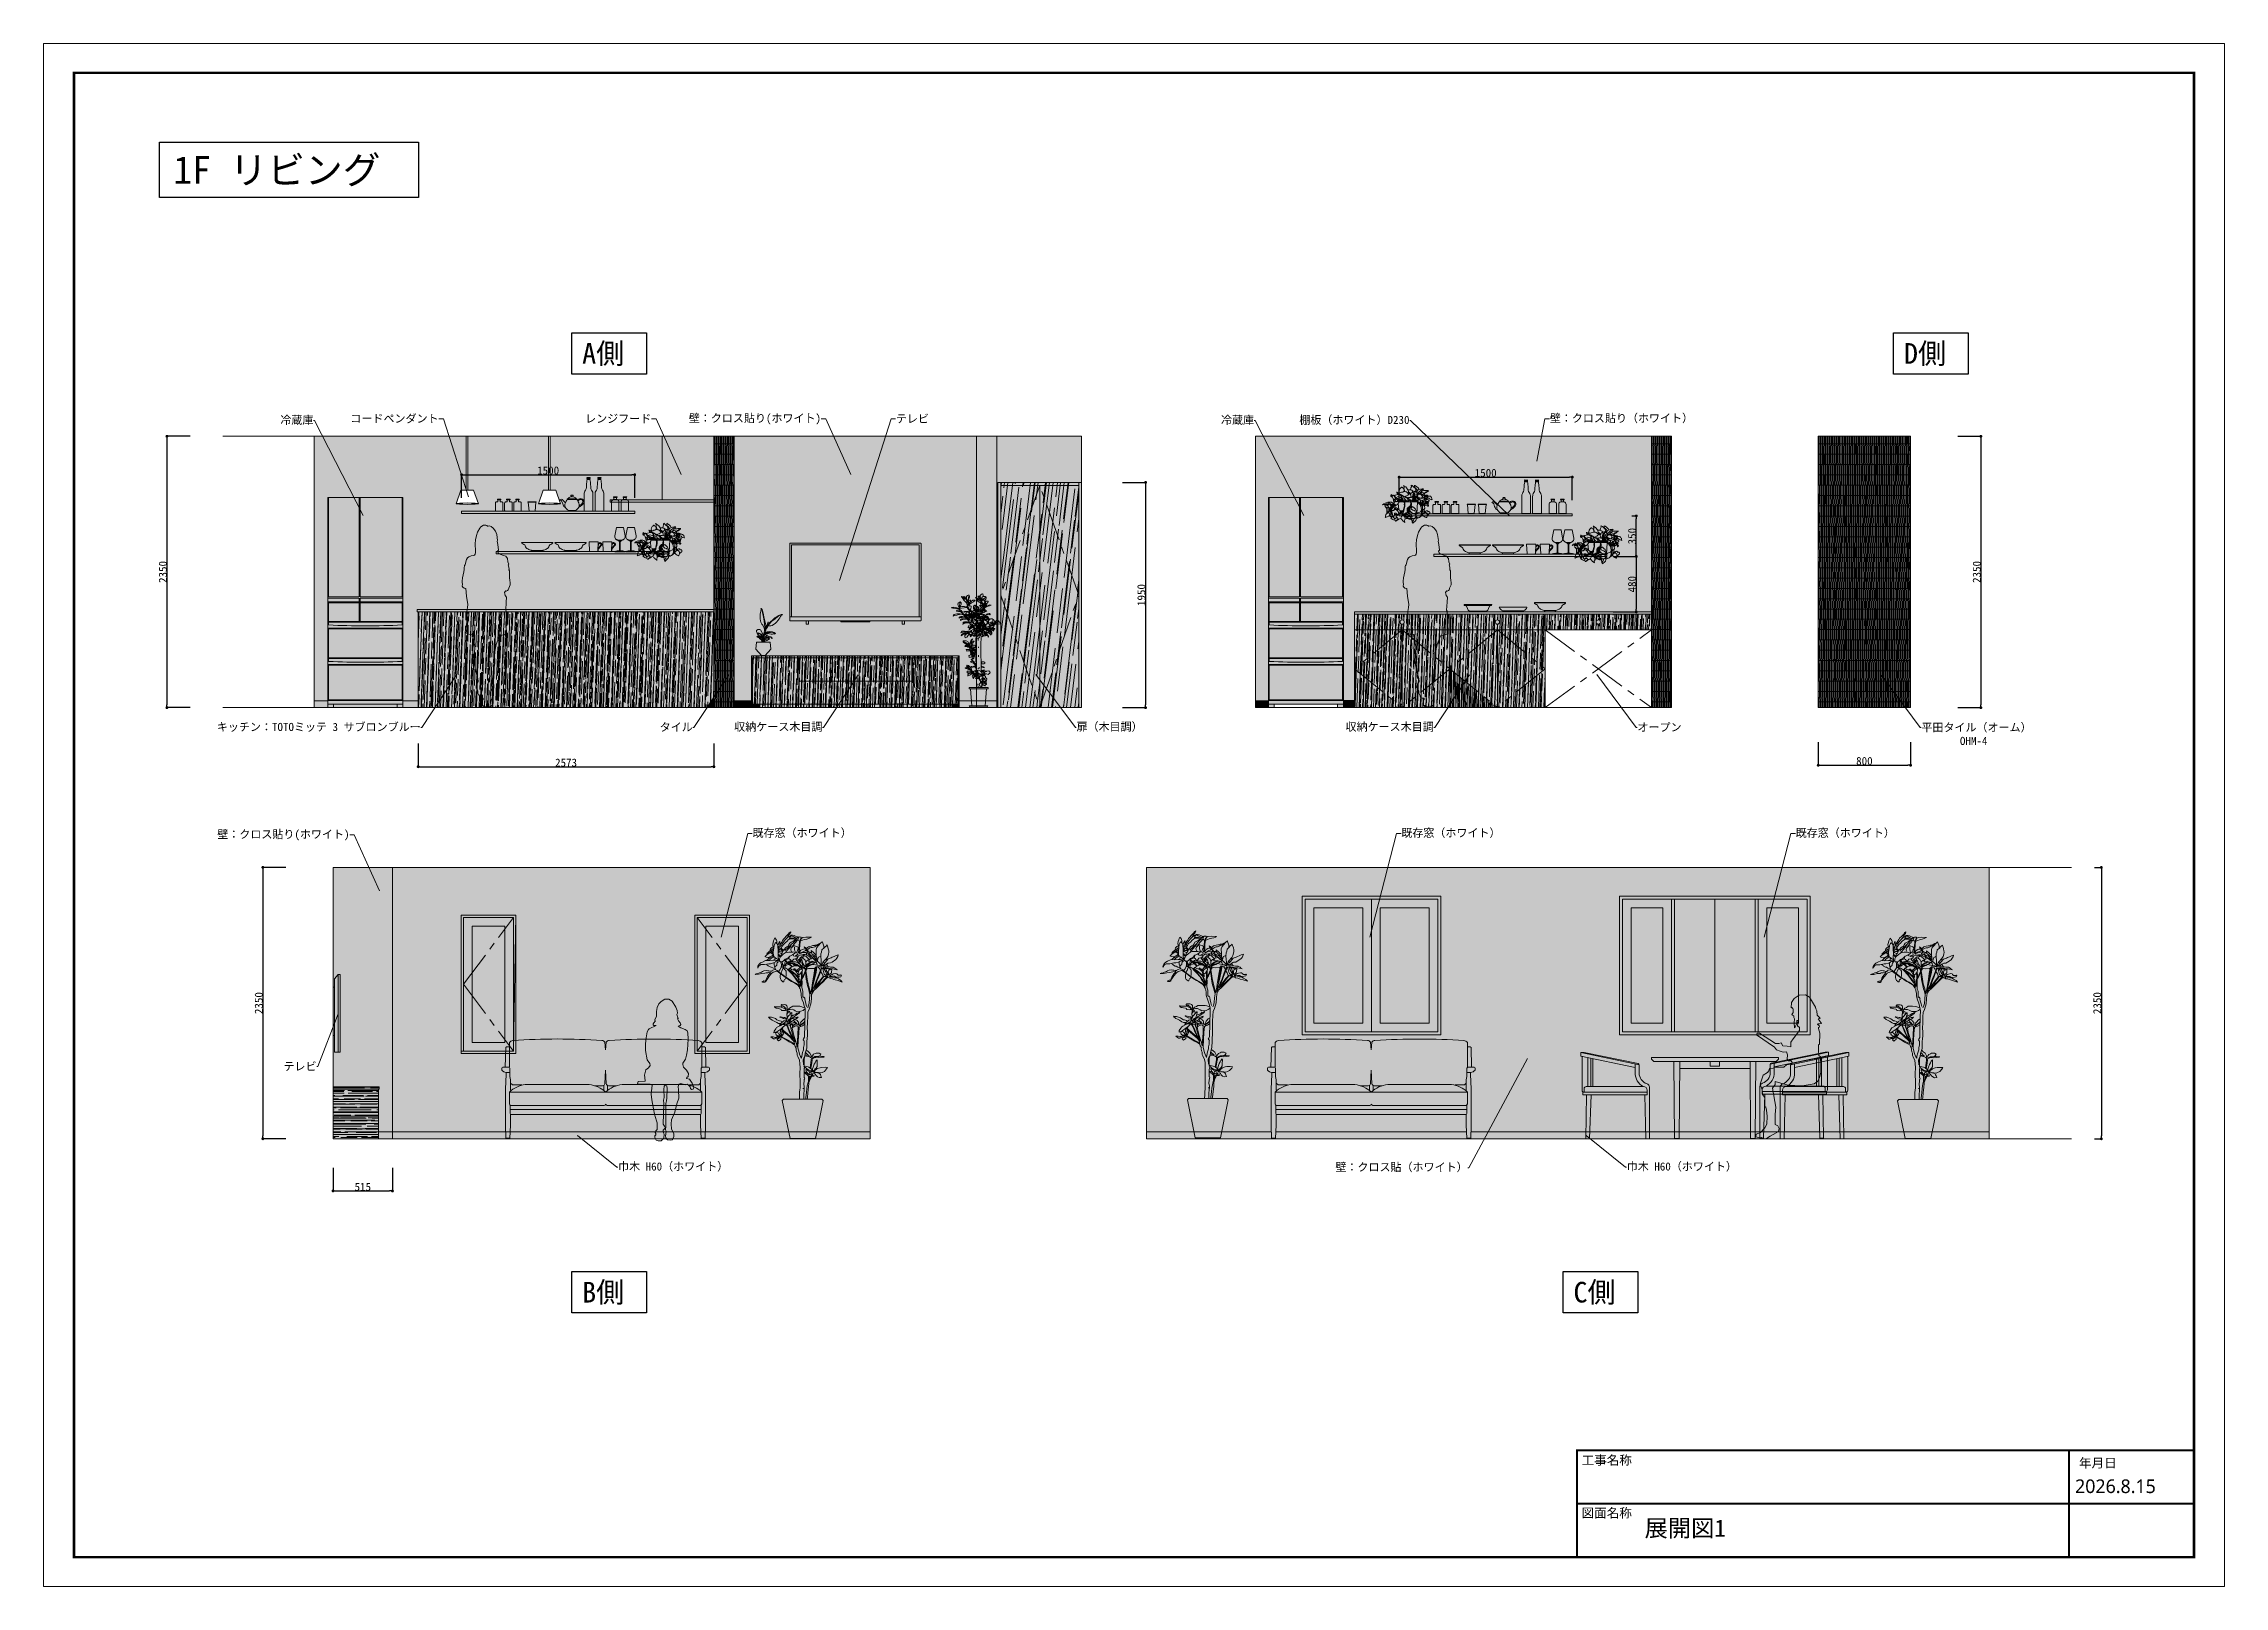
# Model space of a CAD drawing. Header units: millimetres. Extents: x -63086 to 144078, y -129912 to 13382.
# Drawn here: x 13391 to 32285, y -43624 to -30262 of the extents above; entities that cross this region are included whole.
import ezdxf
from ezdxf import colors
from ezdxf.entities.mleader import LeaderData, LeaderLine
from ezdxf.math import Vec2, Vec3

# ---------------------------------------------------------------- set-up
doc = ezdxf.new("R2010")
doc.units = ezdxf.units.MM
doc.linetypes.add('CENTER', pattern=[50.8, 31.75, -6.35, 6.35, -6.35])
doc.layers.get('0').update_dxf_attribs({"lineweight": 0})
for name, color, linetype, lineweight in [('004建具', 7, 'Continuous', 9), ('01用紙枠', 7, 'Continuous', 5), ('097家具', 7, 'Continuous', 0), ('展開', 7, 'Continuous', 9), ('展開建具用', 250, 'Continuous', 9), ('観葉植物', 92, 'Continuous', 9)]:
    doc.layers.add(name, color=color, linetype=linetype, lineweight=lineweight)
doc.layers.add('文字', color=7, linetype='Continuous')
doc.styles.get("Standard").update_dxf_attribs({"font": 'MS Mincho.ttf'})
doc.styles.add('メイリオ', font='')
doc.styles.add('小岩', font='MS Mincho.ttf', dxfattribs={"height": 150})
doc.styles.get('メイリオ').set_extended_font_data('Meiryo')
doc.dimstyles.new('寸法', dxfattribs={"dimtxt": 70, "dimasz": 25, "dimexe": 1.5, "dimexo": 200, "dimtad": 1, "dimdec": 0, "dimtxsty": 'Standard', "dimblk": 'DOT', "dimcen": 2.5, "dimadec": 0, "dimazin": 0, "dimtfac": 1, "dimtdec": 0, "dimtmove": 0, "dimatfit": 3, "dimfxl": 200, "dimfxlon": 1, "dimarcsym": 0})
pattern_1 = [(0, (-8282.7, 1408.85), (0, 89.408), []), (90, (-8282.7, 1408.85), (-89.408, 89.408), [89.408, -89.408])]
pattern_2 = [(83, (-8282.7, 1408.85), (-69.92233, 222.52405), [1447.8, -193.04, 482.6, -96.52]), (83, (-8314.95, 1542.15), (-139.17757, -80.156), [289.56, -31.8516, 579.12, -72.39]), (83, (-8358.25, 1466.75), (-3.01966, 506.04398), [772.16, -135.128, 386.08, -96.52])]

msp = doc.modelspace()

# ---------------------------------------------------------------- texts
at = {"layer": '01用紙枠', "style": 'メイリオ'}
for s, height, p in [('工事名称', 79.79576, (26716.0948, -42570.4404)), ('年月日', 79.79576, (31025.066, -42594.5491)), ('2026.8.15', 118.34631, (30991.3193, -42815.4722)), ('図面名称', 79.79576, (26716.0948, -43027.2712))]:
    msp.add_text(s, height=height, dxfattribs=at).set_placement(p)
at = {"layer": '文字', "ltscale": 10, "attachment_point": 1, "style": '小岩', "bg_fill": 16, "box_fill_scale": 1.5, "bg_fill_color": 256, "bg_fill_transparency": 0}
for s, width, gutter_width, heights, insert, char_height in [('1F リビング', 2006.31855, 1197.0042, [310.5371], (14513.7957, -31236.8966), 239.40084), ('A側', 467.083018, 893.9409, [0], (18056.1873, -32856.0586), 178.78817), ('D側', 467.083018, 893.9409, [0], (29508.7101, -32856.0586), 178.78817), ('B側', 467.083018, 893.9409, [0], (18056.1873, -40986.3208), 178.78817), ('C側', 467.083018, 893.9409, [0], (26645.3873, -40986.3208), 178.78817)]:
    msp.add_mtext_dynamic_manual_height_columns(s, width=width, gutter_width=gutter_width, heights=heights, dxfattribs=dict(at, insert=insert, char_height=char_height))
at = {"layer": '文字', "ltscale": 10, "insert": (27261.2066, -43045.0546), "char_height": 147.71164, "attachment_point": 1, "style": '小岩'}
msp.add_mtext_dynamic_manual_height_columns('展開図1', width=1814.497508, gutter_width=738.5582, heights=[0], dxfattribs=at)

# ---------------------------------------------------------------- blocks, each defined once
blk = doc.blocks.new('大型冷蔵庫7（CAD素材.com）')
at = {"color": 0, "linetype": 'ByBlock', "lineweight": -2}
for points in [[(-325, 1821), (325, 1821)], [(-54, 1821), (-54, 959), (-325, 959)], [(-325, 1821), (-325, 0), (-275, 0), (-275, 30)], [(-318, 1821), (-318, 959)], [(325, 959), (-46, 959), (-46, 1821)], [(325, 1821), (325, 0), (275, 0), (275, 30)], [(318, 1821), (318, 959)], [(-54, 746), (-54, 949), (-325, 949)], [(-46, 746), (-46, 949), (325, 949)], [(-54, 917), (-325, 917)], [(-318, 746), (-318, 908), (-54, 908)], [(325, 917), (-46, 917)], [(-46, 908), (318, 908), (318, 746)], [(325, 746), (-325, 746)], [(325, 740), (-325, 740)], [(325, 689), (-325, 689)], [(-318, 740), (-318, 715)], [(-318, 431), (-318, 682), (318, 682), (318, 431)], [(318, 740), (318, 715)], [(-325, 431), (325, 431)], [(325, 425), (-325, 425)], [(-318, 425), (-318, 400)], [(318, 425), (318, 400)], [(325, 374), (-325, 374)], [(-318, 69), (-318, 367), (318, 367), (318, 69)], [(-325, 69), (325, 69)], [(-325, 63), (325, 63)], [(325, 30), (-325, 30)]]:
    blk.add_lwpolyline(points, dxfattribs=at)
for points in [[(-318, 716, 0.022907), (318, 716)], [(-318, 400, 0.022907), (318, 400)]]:
    blk.add_lwpolyline(points, format="xyb", dxfattribs=at)
blk = doc.blocks.new('*U233')
at = {"color": 0, "linetype": 'ByBlock', "lineweight": -2}
blk.add_lwpolyline([(-569, 31), (-569, 698, -0.414214), (-566, 701), (566, 701, -0.414214), (569, 698), (569, 31, -0.414214), (566, 28), (-566, 28, -0.414214)], format="xyb", close=True, dxfattribs=at)
for points in [[(554, 63), (554, 685, 0.41421), (553, 686), (-552, 686, 0.414214), (-553, 685), (-553, 63)], [(-405, 28), (-405, 1, -0.414214), (-406, 0), (-424, 0, -0.414214), (-425, 1), (-425, 28)], [(-126, 28), (-126, 19, 0.414214), (-125, 18), (125, 18, 0.414214), (126, 19), (126, 28)], [(426, 28), (426, 1, -0.414214), (425, 0), (407, 0, -0.414214), (406, 1), (406, 28)]]:
    blk.add_lwpolyline(points, format="xyb", dxfattribs=at)
blk.add_lwpolyline([(-569, 63), (569, 63)], dxfattribs=at)
blk = doc.blocks.new('_Dot')
at = {"color": 0, "linetype": 'ByBlock', "lineweight": -2}
blk.add_line((-0.5, 0), (-1, 0), dxfattribs=at)
at = {"color": 0, "linetype": 'ByBlock', "const_width": 0.5}
blk.add_lwpolyline([(-0.25, 0, 1), (0.25, 0, 1)], format="xyb", close=True, dxfattribs=at)
blk = doc.blocks.new('*D234')
at = {"layer": 'Defpoints', "color": 0, "ltscale": 10, "transparency": 16777216}
for p in [(29526, -33663), (29526, -36013), (30175, -36013)]:
    blk.add_point(p, dxfattribs=at)
at = {"layer": '展開', "color": 0, "lineweight": -2, "ltscale": 10, "transparency": 16777216}
for p, q in [((29975, -33663), (30177, -33663)), ((30175, -33688), (30175, -35988)), ((29975, -36013), (30177, -36013))]:
    blk.add_line(p, q, dxfattribs=at)
at = {"layer": '展開', "color": 0, "lineweight": -2, "ltscale": 10, "transparency": 16777216, "xscale": 25, "yscale": 25, "zscale": 25}
for p, rotation in [((30175, -33663), 90), ((30175, -36013), 270)]:
    blk.add_blockref('_Dot', p, dxfattribs=dict(at, rotation=rotation))
at = {"layer": '展開', "color": 0, "ltscale": 10, "transparency": 16777216, "insert": (30140, -34838), "char_height": 70, "attachment_point": 5, "rotation": 90}
blk.add_mtext('2350', dxfattribs=at)
blk = doc.blocks.new('*D235')
at = {"layer": 'Defpoints', "color": 0, "ltscale": 10, "transparency": 16777216}
for p in [(14944, -33663), (14459, -36013), (14944, -36013)]:
    blk.add_point(p, dxfattribs=at)
at = {"layer": '展開', "color": 0, "lineweight": -2, "ltscale": 10, "transparency": 16777216}
for p, q in [((14659, -33663), (14458, -33663)), ((14459, -33688), (14459, -35988)), ((14659, -36013), (14458, -36013))]:
    blk.add_line(p, q, dxfattribs=at)
at = {"layer": '展開', "color": 0, "lineweight": -2, "ltscale": 10, "transparency": 16777216, "xscale": 25, "yscale": 25, "zscale": 25}
for p, rotation in [((14459, -33663), 90), ((14459, -36013), 270)]:
    blk.add_blockref('_Dot', p, dxfattribs=dict(at, rotation=rotation))
at = {"layer": '展開', "color": 0, "ltscale": 10, "transparency": 16777216, "insert": (14424, -34838), "char_height": 70, "attachment_point": 5, "rotation": 90}
blk.add_mtext('2350', dxfattribs=at)
blk = doc.blocks.new('*D236')
at = {"layer": 'Defpoints', "color": 0, "ltscale": 10, "transparency": 16777216}
for p in [(22384, -34063), (22384, -36013), (22938, -36013)]:
    blk.add_point(p, dxfattribs=at)
at = {"layer": '展開', "color": 0, "lineweight": -2, "ltscale": 10, "transparency": 16777216}
for p, q in [((22738, -34063), (22940, -34063)), ((22938, -34088), (22938, -35988)), ((22738, -36013), (22940, -36013))]:
    blk.add_line(p, q, dxfattribs=at)
at = {"layer": '展開', "color": 0, "lineweight": -2, "ltscale": 10, "transparency": 16777216, "xscale": 25, "yscale": 25, "zscale": 25}
for p, rotation in [((22938, -34063), 90), ((22938, -36013), 270)]:
    blk.add_blockref('_Dot', p, dxfattribs=dict(at, rotation=rotation))
at = {"layer": '展開', "color": 0, "ltscale": 10, "transparency": 16777216, "insert": (22902, -35038), "char_height": 70, "attachment_point": 5, "rotation": 90}
blk.add_mtext('1950', dxfattribs=at)
blk = doc.blocks.new('*D237')
at = {"layer": 'Defpoints', "color": 0, "ltscale": 10, "transparency": 16777216}
for p in [(28766, -35787), (29566, -35787), (29566, -36512)]:
    blk.add_point(p, dxfattribs=at)
at = {"layer": '展開', "color": 0, "lineweight": -2, "ltscale": 10, "transparency": 16777216}
for p, q in [((28766, -36312), (28766, -36514)), ((29566, -36312), (29566, -36514)), ((28791, -36512), (29541, -36512))]:
    blk.add_line(p, q, dxfattribs=at)
at = {"layer": '展開', "color": 0, "lineweight": -2, "ltscale": 10, "transparency": 16777216, "xscale": 25, "yscale": 25, "zscale": 25, "rotation": 180}
blk.add_blockref('_Dot', (28766, -36512), dxfattribs=at)
at = {"layer": '展開', "color": 0, "lineweight": -2, "ltscale": 10, "transparency": 16777216, "xscale": 25, "yscale": 25, "zscale": 25}
blk.add_blockref('_Dot', (29566, -36512), dxfattribs=at)
at = {"layer": '展開', "color": 0, "ltscale": 10, "transparency": 16777216, "insert": (29166, -36476), "char_height": 70, "attachment_point": 5}
blk.add_mtext('800', dxfattribs=at)
blk = doc.blocks.new('*D243')
at = {"layer": 'Defpoints', "color": 0, "ltscale": 10, "transparency": 16777216}
for p in [(15898, -39478), (16413, -39478), (16413, -40199)]:
    blk.add_point(p, dxfattribs=at)
at = {"layer": '展開', "color": 0, "lineweight": -2, "ltscale": 10, "transparency": 16777216}
for p, q in [((15898, -39999), (15898, -40201)), ((16413, -39999), (16413, -40201)), ((15923, -40199), (16388, -40199))]:
    blk.add_line(p, q, dxfattribs=at)
at = {"layer": '展開', "color": 0, "lineweight": -2, "ltscale": 10, "transparency": 16777216, "xscale": 25, "yscale": 25, "zscale": 25, "rotation": 180}
blk.add_blockref('_Dot', (15898, -40199), dxfattribs=at)
at = {"layer": '展開', "color": 0, "lineweight": -2, "ltscale": 10, "transparency": 16777216, "xscale": 25, "yscale": 25, "zscale": 25}
blk.add_blockref('_Dot', (16413, -40199), dxfattribs=at)
at = {"layer": '展開', "color": 0, "ltscale": 10, "transparency": 16777216, "insert": (16156, -40164), "char_height": 70, "attachment_point": 5}
blk.add_mtext('515', dxfattribs=at)
blk = doc.blocks.new('*D244')
at = {"layer": 'Defpoints', "color": 0, "ltscale": 10, "transparency": 16777216}
for p in [(15898, -37397), (15290, -39747), (15898, -39747)]:
    blk.add_point(p, dxfattribs=at)
at = {"layer": '展開', "color": 0, "lineweight": -2, "ltscale": 10, "transparency": 16777216}
for p, q in [((15490, -37397), (15289, -37397)), ((15290, -37422), (15290, -39722)), ((15490, -39747), (15289, -39747))]:
    blk.add_line(p, q, dxfattribs=at)
at = {"layer": '展開', "color": 0, "lineweight": -2, "ltscale": 10, "transparency": 16777216, "xscale": 25, "yscale": 25, "zscale": 25}
for p, rotation in [((15290, -37397), 90), ((15290, -39747), 270)]:
    blk.add_blockref('_Dot', p, dxfattribs=dict(at, rotation=rotation))
at = {"layer": '展開', "color": 0, "ltscale": 10, "transparency": 16777216, "insert": (15255, -38572), "char_height": 70, "attachment_point": 5, "rotation": 90}
blk.add_mtext('2350', dxfattribs=at)
blk = doc.blocks.new('*D247')
at = {"layer": 'Defpoints', "color": 0, "ltscale": 10, "transparency": 16777216}
for p in [(30959, -37397), (30959, -39747), (31219, -39747)]:
    blk.add_point(p, dxfattribs=at)
at = {"layer": '展開', "color": 0, "lineweight": -2, "ltscale": 10, "transparency": 16777216}
for p, q in [((31159, -37397), (31221, -37397)), ((31219, -37422), (31219, -39722)), ((31159, -39747), (31221, -39747))]:
    blk.add_line(p, q, dxfattribs=at)
at = {"layer": '展開', "color": 0, "lineweight": -2, "ltscale": 10, "transparency": 16777216, "xscale": 25, "yscale": 25, "zscale": 25}
for p, rotation in [((31219, -37397), 90), ((31219, -39747), 270)]:
    blk.add_blockref('_Dot', p, dxfattribs=dict(at, rotation=rotation))
at = {"layer": '展開', "color": 0, "ltscale": 10, "transparency": 16777216, "insert": (31184, -38572), "char_height": 70, "attachment_point": 5, "rotation": 90}
blk.add_mtext('2350', dxfattribs=at)
blk = doc.blocks.new('*D248')
at = {"layer": 'Defpoints', "color": 0, "ltscale": 10, "transparency": 16777216}
for p in [(26635, -34017), (25135, -34546), (26635, -34526)]:
    blk.add_point(p, dxfattribs=at)
at = {"layer": '展開建具用', "color": 0, "lineweight": -2, "ltscale": 10, "transparency": 16777216}
for p, q in [((25135, -34217), (25135, -34015)), ((25160, -34017), (26610, -34017)), ((26635, -34217), (26635, -34015))]:
    blk.add_line(p, q, dxfattribs=at)
at = {"layer": '展開建具用', "color": 0, "lineweight": -2, "ltscale": 10, "transparency": 16777216, "xscale": 25, "yscale": 25, "zscale": 25, "rotation": 180}
blk.add_blockref('_Dot', (25135, -34017), dxfattribs=at)
at = {"layer": '展開建具用', "color": 0, "lineweight": -2, "ltscale": 10, "transparency": 16777216, "xscale": 25, "yscale": 25, "zscale": 25}
blk.add_blockref('_Dot', (26635, -34017), dxfattribs=at)
at = {"layer": '展開建具用', "color": 0, "ltscale": 10, "transparency": 16777216, "insert": (25885, -33981), "char_height": 70, "attachment_point": 5}
blk.add_mtext('1500', dxfattribs=at)
blk = doc.blocks.new('*D249')
at = {"layer": 'Defpoints', "color": 0, "ltscale": 10, "transparency": 16777216}
for p in [(26185, -34703), (26035, -35184), (27189, -35184)]:
    blk.add_point(p, dxfattribs=at)
at = {"layer": '展開建具用', "color": 0, "lineweight": -2, "ltscale": 10, "transparency": 16777216}
for p, q in [((26989, -34703), (27190, -34703)), ((27189, -34728), (27189, -35159)), ((26989, -35184), (27190, -35184))]:
    blk.add_line(p, q, dxfattribs=at)
at = {"layer": '展開建具用', "color": 0, "lineweight": -2, "ltscale": 10, "transparency": 16777216, "xscale": 25, "yscale": 25, "zscale": 25}
for p, rotation in [((27189, -34703), 90), ((27189, -35184), 270)]:
    blk.add_blockref('_Dot', p, dxfattribs=dict(at, rotation=rotation))
at = {"layer": '展開建具用', "color": 0, "ltscale": 10, "transparency": 16777216, "insert": (27153, -34944), "char_height": 70, "attachment_point": 5, "rotation": 90}
blk.add_mtext('480', dxfattribs=at)
blk = doc.blocks.new('*D250')
at = {"layer": 'Defpoints', "color": 0, "ltscale": 10, "transparency": 16777216}
for p in [(26950, -34353), (27190, -34353), (27207, -34703)]:
    blk.add_point(p, dxfattribs=at)
at = {"layer": '展開建具用', "color": 0, "lineweight": -2, "ltscale": 10, "transparency": 16777216}
for p, q in [((27150, -34353), (27191, -34353)), ((27190, -34678), (27190, -34378)), ((27190, -34703), (27188, -34703))]:
    blk.add_line(p, q, dxfattribs=at)
at = {"layer": '展開建具用', "color": 0, "lineweight": -2, "ltscale": 10, "transparency": 16777216, "xscale": 25, "yscale": 25, "zscale": 25}
for p, rotation in [((27190, -34353), 90), ((27190, -34703), 270)]:
    blk.add_blockref('_Dot', p, dxfattribs=dict(at, rotation=rotation))
at = {"layer": '展開建具用', "color": 0, "ltscale": 10, "transparency": 16777216, "insert": (27154, -34528), "char_height": 70, "attachment_point": 5, "rotation": 90}
blk.add_mtext('350', dxfattribs=at)
blk = doc.blocks.new('*D251')
at = {"layer": 'Defpoints', "color": 0, "ltscale": 10, "transparency": 16777216}
for p in [(16636, -36083), (19198, -36083), (19198, -36525)]:
    blk.add_point(p, dxfattribs=at)
at = {"layer": '文字', "color": 0, "lineweight": -2, "ltscale": 10, "transparency": 16777216}
for p, q in [((16636, -36325), (16636, -36527)), ((19198, -36325), (19198, -36527)), ((16661, -36525), (19173, -36525))]:
    blk.add_line(p, q, dxfattribs=at)
at = {"layer": '文字', "color": 0, "lineweight": -2, "ltscale": 10, "transparency": 16777216, "xscale": 25, "yscale": 25, "zscale": 25, "rotation": 180}
blk.add_blockref('_Dot', (16636, -36525), dxfattribs=at)
at = {"layer": '文字', "color": 0, "lineweight": -2, "ltscale": 10, "transparency": 16777216, "xscale": 25, "yscale": 25, "zscale": 25}
blk.add_blockref('_Dot', (19198, -36525), dxfattribs=at)
at = {"layer": '文字', "color": 0, "ltscale": 10, "transparency": 16777216, "insert": (17917, -36490), "char_height": 70, "attachment_point": 5}
blk.add_mtext('2573', dxfattribs=at)
blk = doc.blocks.new('人物（CAD素材.com）7881a613')
at = {"color": 0, "linetype": 'ByBlock', "lineweight": -2}
blk.add_lwpolyline([(220, 923), (215, 941), (198, 953), (160, 967), (137, 981), (154, 986), (158, 996), (153, 1011), (140, 1026), (130, 1044), (135, 1045), (135, 1050), (132, 1053), (126, 1081), (130, 1095), (127, 1116), (115, 1146), (85, 1197), (54, 1215), (21, 1216), (-12, 1196), (-31, 1175), (-46, 1144), (-51, 1108), (-51, 1069), (-67, 1035), (-65, 1031), (-61, 1028), (-76, 1009), (-79, 1002), (-79, 996), (-79, 992), (-74, 986), (-53, 987), (-114, 959), (-121, 951), (-133, 932), (-142, 879), (-148, 827), (-146, 769), (-131, 690), (-110, 657), (-107, 641), (-120, 619), (-143, 602), (-154, 557), (-153, 538), (-150, 505), (-210, 502), (-215, 486), (-205, 478), (-105, 479), (-90, 471), (-93, 445), (-98, 393), (-93, 344), (-86, 311), (-69, 218), (-52, 162), (-45, 145), (-46, 86), (-57, 74), (-62, 61), (-58, 53), (-56, 39), (-65, 30), (-67, 16), (-53, -6), (-36, -13), (-12, -12), (12, 12), (15, 45), (8, 58), (7, 81), (19, 92), (24, 104), (19, 115), (6, 133), (13, 311), (10, 340), (15, 364), (13, 432), (15, 461), (24, 471), (39, 463), (41, 438), (37, 360), (35, 335), (30, 310), (29, 114), (27, 82), (31, 73), (29, 45), (26, 30), (30, 15), (44, -4), (68, -7), (87, -3), (100, 26), (98, 53), (79, 89), (77, 134), (78, 169), (106, 235), (125, 308), (141, 358), (139, 429), (136, 458), (143, 478), (160, 485), (199, 474), (214, 480), (223, 473), (240, 455), (243, 442), (251, 432), (265, 436), (271, 453), (257, 487), (234, 521), (209, 529), (210, 536), (223, 545), (225, 572), (209, 599), (183, 625), (178, 650), (178, 662), (201, 695), (208, 729), (218, 776), (222, 870)], close=True, dxfattribs=at)
blk = doc.blocks.new('人物（CAD素材.com）0dd6969a')
at = {"color": 0, "linetype": 'ByBlock', "lineweight": -2}
for points in [[(-63, 1388), (-63, 1378), (-59, 1334), (-60, 1312), (-63, 1298), (-69, 1289), (-76, 1287), (-98, 1284), (-117, 1276), (-130, 1266), (-138, 1253), (-150, 1209), (-150, 1207), (-149, 1206), (-150, 1204), (-154, 1203), (-156, 1200), (-157, 1195), (-158, 1184), (-158, 1166), (-161, 1145), (-173, 1093), (-177, 1065), (-176, 1052), (-173, 1039), (-174, 1034), (-177, 1027), (-177, 1021), (-171, 1014), (-160, 1005), (-147, 1000), (-146, 1002), (-144, 1002), (-138, 934), (-128, 862), (-129, 838), (-135, 802), (-133, 676), (-140, 613), (-118, 605), (-85, 604), (-65, 498), (-70, 435), (-72, 356), (-60, 294), (-40, 222), (-38, 195), (-47, 180), (-52, 174), (-56, 146), (-53, 144), (-42, 121), (-41, 115), (-40, 94), (-34, 81), (-30, 79), (-26, 60), (-20, 55), (-10, 51), (5, 50), (7, 48), (6, 41), (3, 37), (1, 33), (0, 0), (4, -12), (11, -20), (24, -24), (58, -25), (66, -24), (72, -20), (76, -16), (77, -14), (79, -13), (80, -12), (82, -12), (84, -11), (87, -9), (90, -5), (90, -3), (91, -1), (90, 1), (86, 11), (85, 13), (85, 14), (86, 15), (86, 17), (85, 18), (82, 24), (82, 26), (77, 36), (73, 43), (71, 60), (69, 71), (72, 74), (73, 84), (73, 94), (72, 103), (74, 117), (77, 122), (78, 130), (76, 135), (72, 139), (74, 145), (107, 354), (103, 441), (119, 515), (148, 590), (205, 606), (206, 806), (201, 813), (205, 883), (207, 925), (198, 940), (195, 954), (191, 967), (197, 975), (200, 981), (202, 980), (202, 979), (204, 978), (206, 979), (211, 981), (216, 984), (222, 991), (225, 996), (227, 1003), (239, 1034), (240, 1043), (241, 1052), (238, 1070), (233, 1096), (235, 1154), (229, 1162), (229, 1165), (230, 1166), (229, 1187), (223, 1205), (224, 1205), (226, 1207), (228, 1212), (219, 1233), (216, 1262), (201, 1281), (182, 1287), (144, 1301), (136, 1311), (129, 1325), (138, 1333), (133, 1381), (127, 1411), (130, 1416), (123, 1469), (112, 1498), (93, 1525), (75, 1538), (62, 1543), (48, 1542), (43, 1542), (38, 1546), (30, 1550), (19, 1550), (8, 1549), (-13, 1535), (-23, 1523), (-43, 1489), (-52, 1461), (-59, 1424)], [(202, 980), (202, 980)]]:
    blk.add_lwpolyline(points, close=True, dxfattribs=at)
blk = doc.blocks.new('食器（CAD素材.com）2')
at = {"color": 0, "linetype": 'ByBlock', "lineweight": -2}
blk.add_lwpolyline([(-134, 80, 0.414207), (-135, 79), (-135, 78, 0.208241), (-133, 73, 0.096197), (-117, 63), (-116, 63, -0.231159), (-104, 50, 0.217652), (-81, 23, 0.061534), (-51, 12, -0.237836), (-50, 11, 0.002122), (-46, 2, 0.295161), (-43, 0), (43, 0, 0.295161), (46, 2, 0.002122), (50, 11, -0.237836), (51, 12, 0.061534), (81, 23, 0.217652), (104, 50, -0.231159), (116, 63), (117, 63, 0.096197), (133, 73, 0.208241), (135, 78), (135, 79, 0.414207), (134, 80)], format="xyb", close=True, dxfattribs=at)
for points in [[(135, 78), (-135, 78)], [(-50, 11), (50, 11)]]:
    blk.add_lwpolyline(points, dxfattribs=at)
blk = doc.blocks.new('食器（CAD素材.com）4')
at = {"color": 0, "linetype": 'ByBlock', "lineweight": -2}
blk.add_lwpolyline([(87, 0), (-87, 0, -0.414214), (-90, 3), (-90, 8, 0.321083), (-90, 9, -0.017841), (-102, 16, -0.097218), (-116, 30, -0.134812), (-120, 40), (-120, 40, -0.357614), (-120, 40), (120, 40, -0.357614), (120, 40), (120, 40, -0.134812), (116, 30, -0.097218), (102, 16, -0.017841), (90, 9, 0.321083), (90, 8), (90, 3, -0.414214)], format="xyb", close=True, dxfattribs=at)
blk.add_lwpolyline([(-90, 8), (90, 8)], dxfattribs=at)
blk = doc.blocks.new('食器（CAD素材.com）6')
at = {"color": 0, "linetype": 'ByBlock', "lineweight": -2}
blk.add_lwpolyline([(115, 54, 0.959566), (115, 65), (-115, 65, 0.959566), (-115, 54)], format="xyb", close=True, dxfattribs=at)
blk.add_lwpolyline([(-107, 54, -0.241161), (-96, 44), (-86, 16, 0.215146), (-77, 8, -0.15828), (-71, 4, 0.013009), (-69, 1, 0.224352), (-67, 0), (67, 0, 0.224352), (69, 1, 0.013009), (71, 4, -0.15828), (77, 8, 0.215146), (86, 16), (96, 44, -0.241161), (107, 54)], format="xyb", dxfattribs=at)
blk.add_lwpolyline([(74, 7), (-74, 7)], dxfattribs=at)
blk = doc.blocks.new('ソファ（CAD素材.com）3eb306b7')
at = {"color": 0, "linetype": 'ByBlock', "lineweight": -2}
for p, q in [((30, 618), (30, 828)), ((1697, 618), (1697, 828))]:
    blk.add_line(p, q, dxfattribs=at)
for points in [[(30, 792), (5, 792), (-1, 786), (-5, 616)], [(1697, 792), (1722, 792), (1728, 786), (1732, 616)], [(41, 204), (41, 114), (35, 0), (0, 0), (-3, 110), (-3, 428), (2, 552), (2, 570)], [(1687, 204), (1687, 114), (1693, 0), (1727, 0), (1730, 110), (1730, 428), (1725, 552), (1725, 570)], [(138, 461), (56, 461), (40, 476)], [(849, 418), (849, 457)], [(879, 418), (879, 457)], [(1590, 461), (1671, 461), (1687, 476)], [(1691, 250), (36, 250)]]:
    blk.add_lwpolyline(points, dxfattribs=at)
for points in [[(30, 828, -0.189801), (60, 847, -0.031519), (832, 847, -0.186787), (858, 833), (864, 764), (869, 833, -0.186787), (896, 847, -0.031519), (1667, 847, -0.189801), (1697, 828)], [(40, 416), (40, 506), (34, 533), (34, 607, 0.29329), (25, 616), (-27, 616, 0.203999), (-36, 608), (-36, 590, 0.207405), (2, 570), (34, 570)], [(959, 454), (890, 454, -0.315355), (870, 472), (864, 588), (857, 472, -0.315355), (838, 454), (768, 454)], [(1687, 416), (1687, 506), (1693, 533), (1693, 607, -0.29329), (1702, 616), (1754, 616, -0.203999), (1764, 608), (1764, 590, -0.207405), (1725, 570), (1693, 570)], [(864, 399, 0.156213), (721, 466), (168, 466, 0.152199), (30, 399), (1697, 399)], [(30, 399), (30, 297, 0.333448), (43, 283)], [(864, 399, -0.156213), (1007, 466), (1559, 466, -0.152199), (1697, 399)], [(1684, 283, 0.333448), (1697, 297), (1697, 399)], [(851, 283), (36, 283), (36, 213, 0.335886), (45, 204), (1682, 204, 0.319264), (1691, 213), (1691, 283)], [(851, 283, 0.32414), (864, 296, 0.294661), (876, 283), (1691, 283)]]:
    blk.add_lwpolyline(points, format="xyb", dxfattribs=at)
blk = doc.blocks.new('*U581')
at = {"color": 0, "linetype": 'ByBlock', "lineweight": -2}
for points in [[(124, 617), (595, 715), (595, 745), (565, 745), (97, 650, 0.355967), (89, 640), (89, 570, -0.322859), (21, 475, 0.322859), (0, 447), (0, 0), (32, 0), (41, 380)], [(124, 648), (124, 570, -0.275262), (53, 451)], [(578, 712, -0.34029), (584, 704), (584, 418, -0.414214), (569, 403)], [(20, 403), (20, 421, -0.414214), (50, 451), (547, 451, -0.387428), (566, 432), (566, 403)]]:
    blk.add_lwpolyline(points, format="xyb", dxfattribs=at)
for points in [[(595, 745), (89, 640)], [(491, 693), (491, 451)], [(509, 451), (509, 697)], [(533, 451), (533, 702)], [(545, 380), (551, 0), (519, 0), (506, 380)]]:
    blk.add_lwpolyline(points, dxfattribs=at)
blk.add_lwpolyline([(20, 380), (576, 380), (576, 403), (20, 403)], close=True, dxfattribs=at)
blk = doc.blocks.new('円テーブル（CAD素材.com）')
at = {"color": 0, "linetype": 'ByBlock', "lineweight": -2}
blk.add_lwpolyline([(530, 665), (-530, 665, -0.198912), (-530, 665), (-550, 685), (-550, 699, -0.414214), (-549, 700), (549, 700, -0.414214), (550, 699), (550, 685), (530, 665, -0.198883)], format="xyb", close=True, dxfattribs=at)
for points in [[(-305, 665), (-310, 1, -0.412013), (-311, 0), (-349, 0, -0.412013), (-350, 1), (-355, 665)], [(-40, 665), (-40, 626, 0.414214), (-39, 625), (39, 625, 0.414214), (40, 626), (40, 665)], [(305, 665), (310, 1, 0.410365), (311, 0), (349, 0, 0.413666), (350, 1), (355, 665)]]:
    blk.add_lwpolyline(points, format="xyb", dxfattribs=at)
blk.add_lwpolyline([(-305, 605), (305, 605)], dxfattribs=at)
blk = doc.blocks.new('ガジュマル2（CAD素材.com）')
at = {"color": 0, "linetype": 'ByBlock', "lineweight": -2}
for points in [[(-123, 948), (-124, 944), (-127, 944), (-130, 947), (-135, 951), (-141, 957), (-145, 958), (-148, 958), (-148, 956), (-145, 954), (-133, 940), (-131, 936)], [(-114, 935), (-125, 951), (-128, 955), (-129, 959), (-125, 959), (-120, 956), (-109, 941), (-108, 934)], [(-94, 921), (-103, 934), (-105, 940), (-105, 954), (-104, 958), (-101, 963), (-96, 967), (-89, 969), (-86, 971), (-85, 971), (-83, 969), (-80, 967), (-78, 963), (-79, 949), (-84, 938), (-89, 930), (-90, 928), (-90, 925)], [(-94, 927), (-91, 937), (-88, 948), (-86, 959)], [(-5, 941), (-9, 944), (-17, 948), (-23, 949), (-26, 949), (-24, 948), (-12, 937), (-7, 935), (-6, 934), (-6, 933), (-5, 931), (-4, 929)], [(26, 923), (23, 928), (8, 943), (3, 949), (-5, 962), (-3, 963), (4, 961), (16, 952), (21, 946), (25, 938), (26, 929), (28, 923)], [(8, 957), (8, 960), (9, 963), (11, 965), (16, 966)], [(14, 954), (14, 961), (17, 971), (27, 980), (33, 983), (38, 978), (41, 974), (41, 961)], [(35, 927), (35, 934), (33, 935), (30, 941), (29, 947), (30, 952), (33, 957), (39, 960), (44, 960), (49, 960), (50, 958)], [(50, 958), (53, 959), (56, 960), (60, 959), (61, 956), (60, 952), (56, 948), (43, 940), (41, 937), (37, 934), (37, 928)], [(61, 954), (63, 954), (65, 955), (66, 953), (67, 948), (66, 942), (63, 936), (51, 922)], [(-161, 838), (-163, 842), (-177, 849), (-211, 857), (-219, 858), (-224, 860), (-234, 861), (-232, 863), (-226, 865), (-220, 866), (-202, 865), (-188, 861), (-185, 858), (-175, 848)], [(-152, 827), (-142, 814), (-134, 804), (-132, 803), (-132, 802), (-133, 801), (-147, 806), (-160, 809), (-189, 809), (-199, 806), (-210, 802), (-216, 797), (-220, 791), (-221, 789), (-205, 794), (-189, 797), (-178, 799), (-164, 803), (-155, 805), (-154, 806), (-150, 805), (-133, 799), (-129, 799), (-120, 788), (-115, 784), (-110, 778), (-109, 777), (-111, 777), (-119, 782), (-125, 783), (-138, 785), (-153, 785), (-162, 784), (-167, 781), (-168, 778), (-168, 771), (-166, 774), (-163, 776), (-157, 776), (-141, 777), (-123, 780), (-120, 780), (-118, 779), (-112, 775), (-107, 774), (-99, 765)], [(-149, 825), (-151, 828), (-152, 828), (-162, 828), (-169, 829), (-173, 830), (-180, 831), (-184, 833), (-186, 832), (-190, 832), (-191, 834), (-191, 836), (-189, 837), (-187, 837), (-184, 835), (-182, 835), (-179, 836), (-165, 838), (-161, 838)], [(-169, 852), (-172, 854), (-183, 857), (-183, 857)], [(-167, 862), (-175, 876), (-177, 882), (-178, 896), (-177, 900), (-173, 905), (-169, 908), (-162, 911), (-159, 913), (-157, 912), (-155, 910), (-153, 908), (-150, 904), (-151, 890), (-157, 879), (-162, 871), (-162, 870), (-162, 865)], [(-169, 852), (-167, 859), (-163, 865), (-156, 869), (-146, 873), (-123, 872), (-104, 866), (-101, 864), (-104, 863), (-110, 863), (-125, 861), (-149, 857), (-166, 854), (-167, 851)], [(-167, 862), (-166, 861)], [(-158, 839), (-160, 844), (-167, 851)], [(-165, 873), (-164, 884), (-161, 894), (-161, 903)], [(-157, 838), (-156, 838), (-152, 838), (-149, 837), (-147, 835), (-147, 825), (-140, 815), (-132, 806), (-125, 797), (-103, 773), (-92, 759), (-86, 751)], [(-155, 752), (-155, 757), (-154, 760), (-152, 762), (-147, 765), (-132, 766), (-117, 766), (-112, 766), (-103, 764), (-101, 763), (-99, 762), (-97, 762), (-99, 765)], [(-155, 752), (-152, 755), (-136, 759), (-117, 762), (-112, 763), (-106, 763), (-99, 760), (-96, 760), (-84, 746)], [(-118, 801), (-121, 804), (-135, 812), (-137, 815), (-141, 817), (-141, 820), (-141, 823), (-140, 825), (-137, 826), (-132, 826), (-126, 824), (-124, 824), (-123, 825), (-119, 828), (-115, 829), (-110, 829), (-108, 828), (-106, 826), (-106, 820), (-107, 816), (-111, 809), (-115, 806), (-118, 801)], [(-95, 883), (-96, 887), (-102, 896), (-104, 904), (-112, 913), (-124, 923), (-134, 934), (-128, 936), (-121, 936), (-106, 932), (-103, 928), (-100, 923), (-101, 904), (-101, 902), (-101, 898), (-96, 892), (-94, 886), (-93, 883)], [(-125, 944), (-115, 936)], [(-121, 794), (-121, 794), (-118, 796)], [(-118, 801), (-117, 788)], [(-115, 803), (-116, 800), (-114, 788), (-114, 786), (-111, 786)], [(-115, 796), (-113, 796), (-109, 796), (-109, 795), (-107, 795), (-103, 792)], [(-110, 784), (-112, 784), (-114, 785)], [(-95, 794), (-99, 797), (-102, 798), (-108, 800), (-111, 802), (-110, 804), (-108, 805), (-102, 805), (-91, 801), (-76, 792), (-70, 785), (-68, 779)], [(-89, 769), (-93, 771), (-107, 782), (-111, 786)], [(-108, 933), (-108, 934), (-107, 935), (-106, 936), (-104, 937)], [(-74, 814), (-78, 817), (-80, 825), (-87, 829), (-101, 829), (-106, 828), (-106, 827), (-102, 825), (-96, 823), (-87, 819), (-79, 819), (-78, 817)], [(-104, 930), (-104, 931), (-104, 932), (-102, 933)], [(-104, 789), (-103, 791), (-102, 792), (-100, 793), (-87, 794), (-83, 791), (-76, 785), (-69, 780)], [(-71, 780), (-76, 782), (-91, 784), (-98, 784), (-99, 785), (-100, 786), (-103, 787), (-104, 789)], [(-102, 875), (-98, 868), (-92, 863), (-87, 855), (-84, 842)], [(-101, 875), (-98, 872), (-96, 869), (-87, 860), (-84, 857), (-81, 843)], [(-100, 898), (-100, 905)], [(-98, 911), (-97, 913), (-97, 917), (-96, 923)], [(-95, 888), (-98, 903), (-98, 908)], [(-94, 883), (-96, 883), (-97, 882), (-98, 880), (-98, 877), (-97, 874), (-94, 871), (-94, 866)], [(-97, 908), (-96, 910), (-95, 912), (-95, 922)], [(-74, 814), (-80, 839), (-80, 841), (-84, 843), (-89, 849), (-93, 854), (-95, 859), (-95, 865)], [(-89, 881), (-86, 907), (-86, 919), (-85, 924), (-82, 925), (-76, 926), (-68, 926), (-72, 915), (-76, 910), (-82, 905), (-84, 901), (-87, 885), (-88, 880)], [(-72, 779), (-81, 779), (-84, 775), (-88, 768), (-87, 762), (-83, 756), (-82, 755), (-81, 760), (-80, 763), (-78, 765), (-76, 768), (-75, 771), (-74, 772), (-72, 773), (-68, 772), (-59, 768), (-57, 766)], [(-65, 791), (-67, 794), (-67, 800), (-69, 804), (-70, 807), (-76, 809), (-79, 810), (-83, 810), (-87, 809), (-86, 808), (-78, 800), (-68, 792), (-67, 791)], [(-87, 783), (-85, 780), (-84, 777), (-83, 775)], [(-86, 879), (-81, 887), (-80, 897), (-74, 906), (-64, 916), (-48, 926), (-39, 928), (-32, 927), (-30, 925), (-31, 922), (-35, 921), (-44, 914), (-60, 904), (-73, 894), (-78, 892), (-79, 888), (-85, 878)], [(-83, 819), (-82, 810)], [(-76, 835), (-74, 843), (-66, 853), (-63, 870), (-65, 874), (-70, 877), (-82, 875)], [(-75, 841), (-70, 840), (-62, 833), (-58, 829), (-54, 823)], [(-75, 837), (-72, 832), (-62, 823), (-57, 819)], [(-74, 814), (-72, 813), (-68, 808), (-64, 804), (-60, 801)], [(-69, 775), (-60, 771), (-59, 771), (-58, 771), (-60, 773), (-69, 778), (-71, 779)], [(-67, 799), (-66, 799), (-64, 799), (-60, 797), (-59, 796), (-59, 795), (-59, 794), (-60, 791), (-68, 791), (-67, 789), (-67, 783)], [(-64, 786), (-62, 783), (-60, 776), (-60, 776), (-63, 777), (-65, 779), (-68, 780)], [(-68, 783), (-67, 780)], [(-65, 782), (-65, 785), (-64, 787), (-62, 787), (-59, 786), (-54, 786), (-53, 787), (-53, 788), (-54, 790), (-58, 790)], [(-65, 782), (-65, 780), (-64, 779)], [(-59, 801), (-61, 805), (-60, 816), (-57, 819), (-54, 822), (-49, 823), (-46, 822), (-42, 818), (-56, 806), (-57, 804), (-56, 799), (-55, 799), (-54, 805), (-54, 807)], [(-60, 792), (-47, 789), (-40, 788), (-35, 785), (-31, 782), (-29, 779), (-34, 780), (-37, 780), (-38, 781), (-48, 782), (-51, 783), (-56, 786), (-60, 786), (-61, 786), (-58, 778), (-53, 759), (-52, 757)], [(-57, 767), (-55, 759), (-58, 759), (-60, 757), (-59, 756), (-56, 756), (-55, 756), (-54, 756), (-53, 753), (-54, 751), (-55, 749)], [(-59, 796), (-57, 794), (-56, 791)], [(-59, 783), (-53, 778), (-50, 773), (-50, 750)], [(-51, 764), (-55, 769)], [(-52, 790), (-53, 796), (-54, 798), (-52, 801), (-51, 804), (-50, 805), (-49, 806), (-46, 806), (-41, 808), (-35, 810), (-35, 812), (-34, 816), (-35, 818), (-38, 820), (-42, 820), (-42, 819)], [(-51, 824), (-50, 830), (-48, 834), (-44, 837), (-40, 838), (-38, 836), (-36, 836), (-30, 833), (-24, 825), (-24, 823), (-22, 823)], [(-48, 805), (-51, 802), (-51, 790)], [(-51, 783), (-50, 777), (-51, 773)], [(-49, 790), (-49, 803), (-46, 806)], [(-48, 777), (-46, 778), (-45, 780), (-45, 782)], [(-48, 782), (-48, 777)], [(-48, 750), (-48, 768), (-48, 772), (-47, 773), (-44, 774), (-41, 775), (-38, 778), (-37, 780)], [(-48, 770), (-41, 770), (-40, 769), (-39, 767), (-38, 764), (-34, 761), (-21, 759)], [(-46, 790), (-45, 793), (-45, 796), (-39, 808)], [(-23, 828), (-28, 834), (-34, 840), (-43, 855), (-45, 861), (-45, 871), (-44, 875), (-33, 883), (-30, 883), (-22, 879), (-18, 876), (-16, 873), (-15, 868)], [(-44, 788), (-43, 792), (-41, 796), (-36, 803), (-33, 804), (-28, 805), (-27, 801), (-28, 797), (-38, 787)], [(-40, 770), (-40, 772), (-39, 774), (-33, 777), (-33, 778), (-33, 780)], [(-23, 828), (-22, 840), (-27, 844), (-28, 847), (-32, 850), (-37, 858), (-36, 863), (-35, 866), (-33, 867), (-20, 867), (-10, 867), (-7, 864), (-5, 859), (-5, 853), (-7, 848), (-18, 838), (-19, 837), (-20, 832), (-20, 823)], [(-35, 818), (-30, 817), (-26, 818), (-25, 819), (-24, 820), (-23, 820), (-22, 804), (-21, 785), (-21, 778)], [(-33, 784), (-30, 786), (-28, 791), (-28, 794), (-24, 804), (-25, 805), (-24, 810), (-24, 810), (-27, 810), (-30, 807), (-32, 806), (-35, 803)], [(-30, 871), (-32, 880)], [(-28, 779), (-24, 779), (-21, 778), (-21, 778), (-20, 764), (-20, 755)], [(-17, 821), (-22, 821), (-23, 821)], [(-21, 844), (-22, 859)], [(-20, 823), (-16, 822), (-14, 821), (-13, 819), (-12, 817)], [(-19, 819), (-18, 820), (-14, 819), (-9, 813), (-11, 812), (-16, 812), (-20, 813)], [(-20, 819), (-19, 790)], [(-19, 825), (-12, 826), (-10, 824)], [(-19, 789), (-9, 790)], [(-19, 787), (-9, 788)], [(-9, 798), (-18, 804), (-18, 801), (-13, 794), (-3, 784)], [(-18, 787), (-18, 763), (-16, 753)], [(-8, 763), (-10, 770), (-14, 776), (-17, 779)], [(4, 834), (0, 836), (0, 837), (0, 839), (0, 839), (1, 840), (2, 844), (3, 859), (2, 864), (-8, 873), (-16, 874)], [(0, 831), (-2, 833), (-6, 834), (-9, 834), (-12, 834), (-12, 836), (-10, 837), (-8, 837), (-7, 837), (-7, 838), (-12, 839), (-13, 840), (-14, 842)], [(-13, 801), (-14, 804), (-13, 809), (-10, 811), (-2, 812), (0, 812), (8, 810), (10, 809), (13, 808), (15, 807), (14, 803), (12, 800), (9, 799), (10, 781), (10, 773)], [(25, 894), (25, 912), (24, 918), (19, 926), (15, 932), (8, 938), (-5, 941), (4, 927), (-6, 929), (-12, 928)], [(-11, 928), (-12, 924), (1, 913), (6, 910), (11, 906)], [(-9, 813), (-11, 815), (-11, 822), (-9, 825), (-7, 828), (-4, 830), (-2, 831), (0, 830), (4, 833), (7, 832), (10, 831), (14, 828), (15, 824), (14, 815), (10, 810)], [(-2, 784), (-2, 787), (-6, 795), (-8, 797), (-9, 798), (-9, 803), (-7, 803), (-1, 802), (9, 804), (14, 807)], [(-2, 775), (-7, 781), (-7, 782), (-5, 784), (-1, 784), (2, 782), (2, 781), (4, 777)], [(-7, 762), (-4, 765), (-1, 767), (2, 768), (6, 767), (7, 768), (11, 767), (20, 766), (21, 768)], [(-6, 795), (-5, 799), (-4, 800), (-2, 800), (2, 794), (5, 785), (4, 775)], [(3, 830), (3, 815)], [(4, 927), (7, 926), (11, 922), (13, 919), (13, 906), (19, 901), (22, 900)], [(4, 803), (4, 801), (6, 794), (6, 775)], [(6, 804), (7, 800), (8, 799), (9, 800), (13, 806)], [(16, 896), (20, 891), (20, 887), (23, 885), (24, 884), (24, 882), (8, 881), (8, 880), (13, 874), (23, 864), (25, 863)], [(9, 768), (10, 754)], [(10, 832), (12, 843), (17, 853), (28, 866), (33, 868), (42, 869), (40, 861), (30, 849), (16, 839), (14, 837), (12, 832), (11, 830)], [(11, 810), (15, 813), (29, 813)], [(22, 900), (20, 903), (16, 908), (14, 910), (13, 911)], [(20, 767), (23, 767), (28, 765), (32, 761), (34, 757), (30, 749), (29, 750), (28, 753), (26, 756), (19, 761), (17, 761), (14, 751), (13, 748)], [(13, 767), (13, 749)], [(15, 805), (20, 804), (25, 801), (24, 804), (20, 807), (19, 808)], [(16, 828), (18, 836), (32, 847), (38, 849), (39, 850)], [(17, 769), (18, 776), (21, 782), (24, 786), (27, 787), (39, 787), (40, 786), (46, 782), (47, 779), (44, 775), (41, 772), (39, 771), (31, 768), (21, 768)], [(54, 852), (50, 848), (32, 838), (19, 829), (18, 827), (22, 825), (31, 814)], [(19, 808), (21, 810), (37, 818), (41, 818), (41, 820)], [(19, 771), (26, 774), (41, 783)], [(23, 882), (27, 881), (28, 878)], [(24, 804), (31, 804), (35, 805), (41, 804), (51, 804), (36, 791), (36, 789)], [(26, 923), (26, 911), (30, 907)], [(26, 910), (26, 903), (27, 896), (28, 895), (29, 895), (29, 895), (30, 901), (31, 903), (31, 906)], [(31, 815), (31, 831), (31, 832), (27, 834)], [(28, 925), (28, 936), (29, 936), (30, 937), (31, 938)], [(31, 925), (31, 929), (28, 935)], [(38, 896), (33, 901), (28, 911), (28, 923), (30, 924), (35, 927), (45, 927), (53, 919), (55, 915), (54, 907), (50, 902), (44, 896), (42, 895), (42, 893)], [(34, 899), (33, 897), (33, 894), (34, 891), (35, 890), (36, 882), (36, 880), (30, 879), (28, 879), (28, 884)], [(28, 879), (32, 875), (36, 869)], [(32, 926), (32, 931), (31, 933), (30, 937)], [(30, 877), (35, 878), (37, 877), (37, 869)], [(32, 768), (32, 761)], [(34, 840), (37, 834), (37, 832)], [(34, 816), (34, 829), (37, 827), (37, 826)], [(36, 770), (35, 767), (37, 763), (37, 763), (38, 767), (41, 772)], [(37, 828), (37, 832), (38, 834), (44, 836), (60, 835), (63, 833), (66, 833), (66, 835), (69, 835), (72, 834), (70, 832), (53, 822), (42, 820), (39, 820), (37, 824), (37, 828)], [(38, 753), (41, 754), (42, 758), (45, 763), (50, 768), (61, 776), (68, 778), (75, 778), (80, 777), (87, 768), (72, 768), (65, 766), (49, 763), (44, 759), (42, 755), (41, 751), (38, 751)], [(41, 762), (40, 762), (38, 764), (39, 765), (40, 767), (44, 775)], [(40, 758), (39, 757), (38, 756), (38, 753)], [(52, 852), (45, 851), (40, 850), (39, 849)], [(40, 887), (40, 875)], [(40, 759), (46, 774), (49, 781)], [(41, 891), (45, 883), (45, 880)], [(42, 927), (43, 931), (43, 932), (45, 935), (46, 937), (45, 938), (44, 940)], [(42, 760), (44, 765), (51, 781)], [(43, 863), (43, 855)], [(47, 753), (46, 756), (43, 757)], [(46, 878), (45, 877), (44, 875)], [(44, 874), (45, 866)], [(48, 860), (44, 853)], [(48, 884), (46, 882)], [(54, 875), (52, 873), (46, 862)], [(46, 760), (49, 759), (51, 757), (53, 753)], [(49, 900), (48, 895), (51, 898), (55, 899), (59, 900), (58, 898), (54, 897), (49, 893), (47, 884), (49, 885), (61, 896), (61, 913), (62, 916), (65, 918), (76, 919), (80, 919), (82, 916), (82, 912), (81, 908), (77, 903), (66, 894), (62, 890), (57, 879), (57, 876), (71, 889), (70, 885), (58, 875), (57, 873), (57, 868)], [(47, 879), (57, 885), (59, 888), (60, 891)], [(47, 880), (47, 874), (48, 872), (53, 872)], [(47, 847), (50, 842), (52, 840), (53, 837)], [(47, 782), (50, 789), (65, 801), (69, 801), (69, 803), (71, 806), (79, 807), (81, 809), (92, 812), (95, 812), (99, 810), (100, 808), (102, 799), (101, 800), (99, 800), (98, 802), (92, 802), (79, 801), (76, 802), (70, 801), (70, 800), (68, 797), (64, 793), (55, 786), (51, 784)], [(47, 781), (58, 782), (61, 782), (64, 780), (63, 779), (59, 775)], [(56, 868), (49, 861)], [(64, 833), (62, 833), (60, 832), (58, 831), (57, 829), (49, 821)], [(57, 868), (63, 872), (70, 875), (83, 882), (94, 886), (109, 885), (106, 883), (94, 877), (75, 871), (67, 868), (63, 866), (56, 864), (54, 861), (51, 857), (50, 855), (50, 852)], [(50, 848), (54, 846), (56, 843), (59, 834)], [(54, 786), (65, 786), (80, 787), (84, 781), (85, 777), (84, 772)], [(61, 896), (60, 888), (56, 882), (55, 875)], [(55, 764), (55, 753)], [(57, 752), (61, 755), (68, 766)], [(60, 752), (63, 753), (76, 761), (82, 768)], [(83, 722), (83, 725), (85, 728), (86, 737), (86, 741), (88, 749), (93, 757), (101, 764), (107, 766), (122, 765), (122, 763), (125, 757), (125, 749), (120, 743), (109, 737), (107, 734), (100, 731), (94, 730), (90, 727), (86, 722)], [(85, 738), (84, 740), (83, 753), (85, 760), (90, 765), (97, 765), (102, 764)], [(123, 706), (123, 715), (133, 731), (136, 741), (136, 747), (134, 754), (131, 758), (127, 760), (123, 760)], [(-101, 653), (-110, 652), (-129, 649), (-148, 648), (-155, 643), (-151, 648), (-148, 653), (-145, 657), (-142, 658), (-137, 659), (-121, 658), (-110, 657), (-106, 655), (-97, 655)], [(-102, 636), (-116, 637), (-124, 634), (-130, 631), (-139, 628), (-151, 619), (-148, 626), (-145, 631), (-140, 635), (-133, 638), (-125, 639), (-112, 639), (-106, 638), (-102, 637)], [(-137, 717), (-133, 725), (-125, 733), (-116, 738), (-110, 739), (-95, 740), (-81, 736), (-77, 733)], [(-128, 730), (-129, 731), (-136, 731), (-134, 732), (-132, 736), (-128, 738), (-122, 739), (-113, 739)], [(-73, 730), (-77, 731), (-80, 733), (-89, 737), (-91, 737), (-99, 736), (-104, 735), (-110, 734), (-136, 718)], [(-79, 529), (-86, 541), (-88, 555), (-89, 562), (-94, 569), (-106, 575), (-114, 575), (-123, 574), (-129, 574), (-132, 573), (-132, 568), (-129, 568), (-119, 562), (-108, 557), (-97, 550), (-91, 548), (-83, 531)], [(-78, 726), (-81, 730), (-87, 732), (-100, 732), (-110, 731), (-115, 730), (-118, 728), (-121, 728)], [(-102, 637), (-104, 639), (-110, 641), (-118, 646), (-120, 650)], [(-81, 636), (-84, 636), (-85, 635), (-89, 622), (-102, 608), (-116, 602), (-117, 603), (-119, 613), (-118, 620), (-111, 628), (-106, 633), (-89, 638), (-82, 638)], [(-107, 636), (-115, 632), (-116, 629), (-114, 628), (-113, 628), (-110, 629)], [(-105, 636), (-107, 635), (-109, 633), (-109, 632), (-108, 632), (-104, 633)], [(-83, 646), (-99, 648), (-101, 650), (-102, 652), (-101, 653), (-94, 657), (-89, 658)], [(-102, 638), (-100, 639), (-95, 645), (-95, 638), (-96, 637)], [(-92, 737), (-80, 732), (-79, 730), (-77, 726)], [(-68, 655), (-71, 655), (-72, 657), (-77, 660), (-87, 660), (-89, 659), (-91, 655), (-92, 655), (-92, 652), (-91, 651), (-84, 646), (-82, 646), (-81, 646)], [(-42, 701), (-48, 702), (-58, 702), (-70, 702), (-80, 704), (-84, 704), (-88, 701), (-89, 697), (-90, 688), (-89, 687), (-88, 688), (-86, 690), (-72, 692), (-65, 694), (-65, 696), (-69, 698), (-70, 698), (-73, 700), (-69, 700), (-49, 700), (-43, 700)], [(-70, 626), (-73, 627), (-87, 626), (-88, 625)], [(-76, 732), (-77, 737), (-80, 741), (-82, 743), (-86, 749), (-86, 751), (-82, 754), (-80, 755), (-75, 756), (-71, 755), (-68, 754), (-65, 753), (-61, 751), (-58, 751), (-58, 745), (-71, 736), (-75, 730), (-76, 732)], [(-82, 645), (-82, 637), (-78, 635), (-75, 634), (-69, 631), (-66, 631), (-63, 631), (-60, 632), (-58, 632), (-54, 631), (-55, 634), (-55, 639), (-54, 643), (-57, 647), (-61, 649), (-67, 650), (-78, 649), (-79, 647), (-81, 646), (-81, 644)], [(-64, 691), (-70, 690), (-73, 688), (-77, 683), (-80, 672), (-79, 672), (-77, 673), (-75, 676), (-69, 682), (-62, 686), (-51, 690)], [(-77, 530), (-76, 544), (-73, 551), (-66, 561), (-51, 587), (-49, 592), (-55, 589), (-62, 583), (-67, 576), (-71, 569), (-77, 551), (-79, 542), (-79, 532)], [(-75, 722), (-64, 711)], [(-73, 730), (-73, 727)], [(-59, 625), (-66, 613), (-68, 611), (-71, 612), (-73, 615), (-71, 618), (-71, 619), (-63, 623), (-59, 627), (-57, 628), (-59, 624)], [(-72, 730), (-72, 733), (-70, 734), (-70, 735), (-71, 737)], [(-68, 653), (-69, 653), (-70, 652), (-71, 650)], [(-71, 619), (-70, 622), (-70, 632)], [(-70, 728), (-70, 730), (-70, 731), (-70, 733), (-68, 733)], [(-50, 735), (-53, 731), (-69, 731), (-69, 733)], [(-69, 733), (-68, 730), (-67, 729)], [(-61, 649), (-61, 657), (-59, 661), (-58, 665), (-64, 663), (-66, 661), (-66, 657), (-68, 656), (-68, 654), (-68, 650)], [(-64, 691), (-64, 692), (-65, 693), (-67, 694)], [(-65, 723), (-63, 717), (-58, 709)], [(-62, 693), (-63, 693), (-65, 694)], [(-57, 632), (-60, 630), (-62, 628), (-64, 626), (-65, 622)], [(-64, 708), (-61, 706), (-61, 706), (-59, 704), (-58, 702)], [(-62, 624), (-64, 625)], [(-62, 512), (-61, 523), (-62, 533), (-41, 568), (-39, 570), (-39, 572), (-43, 572), (-47, 570), (-52, 566), (-57, 560), (-63, 543), (-64, 539), (-64, 529)], [(-61, 625), (-63, 626)], [(-62, 693), (-49, 692), (-38, 691)], [(-50, 623), (-59, 625)], [(-48, 621), (-59, 623)], [(-58, 747), (-55, 747), (-52, 745), (-50, 737), (-50, 728)], [(-58, 709), (-57, 709), (-48, 708), (-45, 707), (-42, 707)], [(-44, 634), (-46, 635), (-49, 637), (-50, 637), (-55, 638)], [(-54, 644), (-48, 648)], [(-54, 643), (-50, 643), (-49, 643)], [(-46, 713), (-51, 713), (-53, 714), (-53, 718)], [(-53, 673), (-51, 673), (-50, 673), (-48, 674), (-48, 672)], [(-30, 656), (-33, 658), (-40, 673), (-40, 675), (-41, 677), (-42, 685), (-44, 688), (-46, 690), (-50, 690)], [(-44, 634), (-44, 637), (-47, 638), (-49, 641), (-48, 647), (-45, 655), (-41, 655), (-35, 658), (-30, 656), (-27, 650)], [(-33, 624), (-33, 621), (-34, 620), (-36, 621), (-40, 621), (-48, 623)], [(-47, 750), (-47, 741), (-45, 728), (-44, 723)], [(-47, 672), (-35, 658)], [(-47, 621), (-43, 620), (-43, 618), (-42, 616), (-40, 613), (-38, 614), (-38, 617), (-38, 619), (-33, 619), (-29, 617), (-20, 615)], [(-46, 737), (-40, 727), (-35, 723)], [(-46, 714), (-44, 709), (-43, 708), (-42, 707)], [(-44, 724), (-36, 723)], [(-44, 691), (-40, 689), (-34, 674), (-33, 672), (-32, 671), (-30, 671)], [(-35, 703), (-37, 703), (-41, 701), (-43, 698), (-43, 695), (-34, 688), (-31, 687), (-27, 685), (-23, 681), (-23, 678), (-22, 678), (-20, 680), (-19, 685), (-16, 687), (-14, 695), (-14, 699), (-21, 704), (-28, 704), (-31, 703), (-35, 703)], [(-42, 709), (-42, 702)], [(-30, 641), (-33, 637), (-38, 636), (-40, 635), (-41, 635), (-42, 633)], [(-42, 634), (-41, 633), (-40, 633), (-37, 632)], [(-31, 665), (-36, 672), (-37, 676), (-39, 676)], [(-28, 666), (-31, 672), (-37, 687), (-38, 691)], [(-35, 745), (-33, 745), (-32, 747), (-28, 751), (-20, 753)], [(-34, 723), (-32, 722), (-30, 719)], [(-34, 686), (-33, 686), (-25, 681), (-25, 679), (-28, 671), (-29, 674), (-33, 684), (-34, 686)], [(-33, 703), (-33, 705), (-31, 706), (-27, 710), (-25, 711), (-21, 709), (-18, 707)], [(-32, 720), (-31, 707)], [(-17, 710), (-23, 714), (-27, 715), (-32, 715)], [(-25, 633), (-26, 638), (-31, 643), (-32, 647), (-31, 648), (-29, 649), (-23, 649), (-16, 646), (-16, 644), (-18, 640), (-23, 638), (-23, 634), (-24, 632)], [(-18, 636), (-18, 632), (-20, 625), (-26, 619), (-27, 618), (-29, 619), (-31, 621), (-32, 627), (-31, 632), (-30, 635), (-27, 636), (-25, 636)], [(-21, 618), (-26, 618), (-30, 619), (-31, 619), (-32, 620), (-32, 624)], [(-26, 658), (-29, 661), (-30, 664), (-31, 666)], [(-29, 750), (-26, 750), (-23, 750), (-19, 747), (-19, 743), (-20, 739), (-21, 733), (-28, 723)], [(-23, 649), (-23, 651), (-25, 655), (-26, 660), (-28, 662), (-29, 665)], [(-28, 666), (-24, 659), (-23, 657)], [(-24, 632), (-24, 632), (-24, 632), (-24, 632), (-25, 633)], [(-22, 586), (-23, 555), (-24, 529), (-23, 513)], [(-23, 636), (-19, 636), (-18, 635)], [(-22, 714), (-20, 716), (-18, 721)], [(-20, 615), (-22, 587)], [(-19, 628), (-19, 619), (-20, 618), (-21, 618)], [(-19, 749), (-19, 729), (-17, 710)], [(-19, 683), (-17, 683), (-14, 683), (-8, 685), (-6, 688), (-4, 688), (0, 684), (3, 679)], [(-16, 602), (-19, 605), (-18, 614), (-15, 618), (-10, 621), (-2, 625)], [(-18, 707), (-18, 702)], [(13, 746), (11, 746), (10, 750), (9, 751), (0, 755), (-4, 754), (-8, 752), (-9, 752), (-14, 752), (-17, 753), (-15, 750), (-10, 748), (-10, 745), (-7, 743), (-7, 729), (-4, 726), (-4, 723), (0, 728)], [(-17, 753), (-16, 730), (-15, 730), (-13, 730), (-12, 731)], [(-11, 732), (-13, 728), (-15, 726), (-16, 725)], [(-5, 728), (-7, 727), (-9, 727), (-13, 723), (-15, 721)], [(-15, 727), (-15, 700)], [(5, 679), (0, 687), (0, 690), (1, 691), (0, 695), (-5, 695), (-10, 692), (-15, 691)], [(4, 622), (3, 617), (-1, 618), (-5, 617), (-9, 615), (-13, 612), (-15, 607), (-15, 597), (-14, 596), (0, 598), (4, 600), (7, 605), (5, 615), (5, 618), (6, 620), (9, 621)], [(-11, 706), (-11, 710), (-13, 713), (-13, 721)], [(-1, 653), (6, 660), (7, 663), (7, 665), (6, 665), (4, 665), (0, 664), (-5, 664), (-6, 662), (-8, 659), (-9, 654), (-10, 647), (-13, 644)], [(-7, 740), (-9, 738), (-11, 735), (-11, 732), (-12, 731)], [(-6, 695), (-7, 700), (-12, 706)], [(-11, 667), (-12, 665), (-12, 649), (-12, 648), (-10, 648)], [(-1, 710), (-11, 708)], [(-8, 694), (-10, 697), (-10, 699), (-11, 700)], [(-11, 684), (-10, 676), (-11, 670)], [(-11, 668), (-9, 672), (-3, 676), (1, 676)], [(-10, 692), (-10, 699)], [(-10, 683), (1, 676), (10, 666), (10, 656)], [(13, 661), (12, 664), (11, 668), (11, 671), (8, 676), (4, 678), (0, 679), (-5, 682), (-9, 683)], [(-1, 653), (-7, 646), (-7, 642)], [(11, 640), (12, 634), (9, 631), (5, 629), (1, 625), (-2, 625), (-4, 625), (-5, 627), (-7, 632), (-7, 642)], [(22, 645), (22, 640), (22, 638), (19, 635), (16, 636), (3, 643), (0, 643), (-3, 644), (0, 647), (2, 648), (7, 655), (12, 655), (19, 654), (19, 651), (22, 645)], [(-3, 594), (-3, 578)], [(6, 679), (4, 685), (1, 701), (0, 706), (0, 710), (-1, 714), (-1, 724), (0, 722), (1, 719), (1, 714), (2, 709)], [(29, 752), (27, 751), (17, 747), (16, 745), (18, 745), (24, 741), (26, 742), (28, 741), (33, 740), (36, 738), (30, 735), (21, 735), (9, 735), (4, 730), (1, 728)], [(2, 729), (4, 726), (6, 720), (7, 718), (10, 709)], [(2, 710), (4, 709), (8, 707), (9, 705), (8, 703), (5, 703)], [(10, 710), (6, 710), (3, 710)], [(15, 726), (13, 724), (8, 724), (6, 725), (5, 728), (4, 730)], [(13, 685), (13, 676), (13, 675), (11, 679), (5, 697), (4, 703)], [(6, 702), (9, 702)], [(6, 622), (13, 628), (23, 639), (31, 651), (42, 664), (58, 686)], [(16, 720), (15, 721), (8, 721), (12, 713), (12, 709)], [(8, 685), (17, 685), (22, 685), (31, 678), (37, 671), (38, 669), (39, 666), (40, 666), (42, 669), (42, 674), (41, 678), (32, 682), (27, 684), (20, 687), (17, 688), (13, 689), (12, 688), (9, 687)], [(9, 621), (14, 625), (27, 640), (30, 645)], [(11, 703), (12, 687)], [(12, 736), (12, 724)], [(12, 721), (12, 705)], [(12, 660), (15, 664), (21, 672), (28, 676), (32, 676)], [(41, 664), (36, 666), (29, 673), (27, 673), (24, 671), (17, 665), (13, 656)], [(14, 746), (16, 748), (23, 753), (26, 753), (28, 755)], [(31, 721), (29, 723), (27, 725), (19, 726), (15, 726), (14, 735)], [(31, 718), (30, 717), (28, 716), (23, 716), (22, 717), (18, 719), (16, 719), (16, 720)], [(16, 719), (16, 710), (17, 698), (17, 688)], [(31, 711), (29, 712), (26, 713), (19, 713), (18, 713), (16, 712), (16, 711)], [(17, 702), (30, 702), (30, 705), (17, 708)], [(17, 685), (17, 667)], [(19, 630), (19, 627), (17, 621), (20, 618), (31, 615), (37, 610), (37, 616), (37, 624)], [(19, 666), (23, 659), (25, 658), (27, 659), (28, 661), (30, 662), (34, 668)], [(21, 632), (33, 631), (35, 626), (36, 625)], [(23, 585), (21, 565), (21, 523), (21, 474), (21, 447)], [(22, 742), (27, 735)], [(23, 616), (23, 585)], [(31, 736), (31, 730), (30, 729), (29, 730), (28, 731), (26, 735)], [(40, 663), (37, 662), (28, 652), (27, 649), (27, 645)], [(31, 650), (30, 643), (34, 629), (36, 626), (37, 626), (50, 631), (51, 636), (50, 638), (37, 648), (30, 650)], [(32, 751), (31, 741)], [(31, 727), (31, 711)], [(31, 706), (31, 710)], [(31, 704), (31, 683)], [(34, 650), (41, 660), (51, 674), (61, 686)], [(35, 721), (39, 725), (41, 726)], [(35, 697), (37, 697), (40, 697), (43, 694)], [(35, 696), (35, 680)], [(58, 688), (56, 691), (49, 693), (39, 694), (35, 694), (37, 692), (42, 689), (44, 687), (48, 685), (53, 680)], [(36, 714), (39, 713), (41, 714), (44, 716), (47, 716), (50, 717), (53, 722)], [(36, 714), (36, 699)], [(55, 691), (56, 699), (55, 700), (52, 703), (47, 702), (45, 701), (40, 701), (36, 699)], [(38, 751), (37, 736)], [(37, 735), (38, 739), (40, 744), (42, 745)], [(37, 729), (41, 726)], [(42, 701), (41, 705), (38, 708), (37, 708)], [(38, 734), (40, 735), (41, 737), (44, 738)], [(38, 734), (38, 732), (44, 727)], [(38, 729), (38, 725)], [(38, 682), (41, 683), (44, 684), (50, 683)], [(38, 682), (38, 681), (38, 680), (45, 676), (49, 675), (50, 675)], [(38, 626), (39, 624), (43, 620), (47, 618), (58, 618), (56, 620), (54, 634), (51, 635)], [(42, 701), (42, 705), (43, 706), (44, 709), (45, 711), (46, 713), (47, 714)], [(74, 722), (75, 730), (75, 737), (73, 745), (69, 749), (61, 752), (57, 752), (52, 753), (49, 753), (47, 753), (43, 746), (44, 738), (45, 734), (49, 728), (51, 725)], [(43, 662), (53, 655), (61, 654), (63, 651), (67, 649), (70, 649), (71, 646)], [(44, 727), (48, 728), (49, 727)], [(48, 713), (47, 712), (44, 704), (44, 701)], [(44, 644), (46, 645), (52, 648), (56, 654)], [(45, 716), (48, 712), (53, 710), (57, 705), (62, 704)], [(57, 635), (55, 636), (53, 642), (51, 645), (48, 646)], [(63, 711), (52, 722), (50, 725)], [(53, 672), (63, 670), (68, 667), (72, 660), (72, 655), (71, 652), (73, 648)], [(54, 676), (71, 678), (77, 678), (82, 677)], [(60, 640), (59, 644), (59, 646), (57, 649), (55, 651), (54, 652)], [(58, 639), (55, 639), (55, 640), (54, 642)], [(55, 653), (58, 652), (61, 650), (62, 647), (63, 644)], [(58, 639), (57, 637), (58, 635), (69, 625), (66, 621), (66, 618), (65, 618), (62, 620), (60, 627), (57, 629), (55, 634)], [(61, 687), (64, 690), (65, 692), (77, 693), (79, 695), (86, 697), (93, 703), (96, 707), (97, 714), (96, 717), (94, 719), (86, 721), (71, 722), (69, 719), (64, 711), (62, 705), (62, 693), (58, 686)], [(58, 676), (61, 673), (63, 670), (64, 670), (66, 669), (70, 668), (72, 668)], [(60, 640), (64, 637), (71, 637), (76, 635), (78, 629), (80, 624), (80, 622), (81, 622), (86, 618), (87, 613), (87, 608), (84, 611), (81, 617), (75, 622), (63, 634), (61, 637), (58, 639)], [(59, 684), (69, 685), (80, 682), (84, 679)], [(59, 649), (60, 647), (61, 643), (60, 643), (59, 649)], [(61, 641), (72, 645), (77, 645)], [(64, 645), (68, 645), (71, 647)], [(68, 677), (68, 676), (68, 674), (68, 670), (68, 669)], [(69, 667), (73, 668), (84, 675), (93, 683)], [(69, 670), (69, 670), (71, 671), (74, 671), (79, 674), (81, 675), (82, 677)], [(71, 663), (93, 678), (97, 681), (96, 690)], [(72, 662), (79, 665), (85, 670), (101, 681), (105, 685)], [(85, 734), (80, 739), (77, 741), (74, 742)], [(74, 647), (80, 649), (87, 653), (95, 660), (99, 664)], [(82, 725), (80, 729), (75, 732)], [(80, 647), (91, 646), (96, 641), (101, 638), (107, 628), (109, 623), (103, 629), (100, 633), (87, 645), (77, 646)], [(78, 664), (83, 662), (87, 661), (89, 661), (89, 664), (89, 670), (88, 671), (88, 672)], [(80, 647), (85, 649), (92, 653), (100, 662)], [(84, 679), (86, 679), (92, 684), (94, 685), (95, 692)], [(87, 697), (91, 694), (101, 686), (110, 686)], [(92, 670), (89, 672), (89, 672)], [(96, 715), (99, 717), (103, 718), (110, 718), (116, 719), (121, 709), (121, 707), (123, 706), (131, 701), (132, 698), (131, 687), (119, 686), (108, 687), (104, 689), (98, 692), (90, 700)], [(93, 671), (91, 672), (90, 673)], [(92, 671), (105, 665), (111, 657), (115, 647), (116, 640), (114, 634), (113, 635), (113, 637), (110, 639), (109, 644), (102, 657), (100, 663), (96, 667), (92, 670)], [(94, 654), (98, 654), (102, 652), (103, 651), (109, 644)], [(95, 656), (97, 656), (100, 657), (100, 661)], [(96, 707), (99, 708), (112, 708), (121, 707)], [(98, 701), (124, 690)], [(101, 666), (108, 676), (111, 679), (121, 683), (136, 683), (141, 683), (142, 680), (140, 677), (134, 676), (131, 674), (122, 673), (113, 669), (107, 668), (105, 668), (103, 665)], [(105, 685), (104, 681), (105, 678), (107, 675)], [(111, 721), (106, 728), (105, 731)], [(121, 709), (121, 716), (118, 718), (111, 732), (110, 738)], [(114, 669), (115, 667), (117, 666), (125, 664), (127, 662), (129, 660), (130, 662), (130, 665), (132, 668), (132, 671), (132, 676)], [(120, 736), (122, 721), (122, 719)], [(121, 686), (122, 684)], [(129, 707), (128, 709), (126, 711), (123, 712)], [(127, 704), (134, 714), (135, 716), (133, 717), (132, 721), (130, 724)], [(142, 720), (153, 733), (159, 737), (168, 739), (179, 739), (191, 731), (192, 728), (190, 724), (187, 721), (159, 719), (144, 719), (139, 713), (135, 710), (129, 703)], [(132, 727), (135, 725), (136, 721), (137, 718), (139, 717)], [(139, 717), (140, 719), (139, 724), (141, 732), (145, 740), (152, 749), (157, 752), (163, 752), (171, 750), (177, 749), (176, 746), (175, 738)], [(-91, 534), (-104, 543), (-113, 549), (-121, 555), (-134, 562), (-134, 564), (-131, 565), (-126, 565), (-123, 563), (-114, 558), (-106, 550), (-95, 541), (-87, 531)], [(-77, 516), (-82, 519), (-93, 521), (-99, 525), (-105, 527), (-119, 527), (-117, 531), (-113, 534), (-99, 535), (-95, 530), (-91, 527), (-86, 526), (-79, 519)], [(-63, 490), (-62, 490), (-61, 489), (-61, 493), (-73, 494), (-76, 491), (-82, 488), (-97, 489), (-102, 485), (-103, 492), (-106, 496), (-104, 499), (-101, 500), (-79, 501), (-73, 500), (-72, 496), (-71, 496), (-68, 495)], [(-104, 543), (-104, 537), (-103, 534)], [(-90, 544), (-98, 545)], [(-81, 526), (-87, 530), (-94, 533), (-95, 533), (-94, 531)], [(-79, 539), (-82, 543), (-86, 544)], [(-64, 483), (-80, 487), (-86, 488)], [(-52, 450), (-57, 450), (-64, 453), (-71, 453), (-75, 452), (-82, 448), (-83, 445), (-82, 437), (-82, 431), (-81, 432), (-80, 432), (-71, 433), (-67, 434), (-62, 437), (-57, 442), (-57, 447), (-51, 447), (-51, 446), (-51, 443), (-54, 441), (-56, 439), (-56, 434), (-56, 428), (-53, 424), (-51, 422), (-50, 418), (-47, 418), (-42, 426), (-42, 433), (-43, 437), (-46, 439), (-47, 441), (-48, 443), (-49, 447), (-41, 448)], [(-81, 489), (-77, 488), (-62, 485)], [(-80, 527), (-74, 528), (-63, 529), (-66, 526), (-68, 525), (-71, 525), (-72, 523), (-74, 523), (-75, 522), (-75, 518)], [(-78, 517), (-77, 514), (-75, 510), (-75, 505), (-73, 503), (-70, 496)], [(-75, 529), (-74, 531), (-77, 539)], [(-59, 498), (-65, 510), (-67, 512), (-70, 514), (-72, 516), (-74, 517), (-75, 517), (-75, 514), (-75, 511), (-69, 499), (-68, 495), (-64, 494), (-61, 494)], [(-72, 524), (-72, 521), (-70, 519), (-68, 517), (-65, 515), (-64, 513), (-64, 526)], [(-54, 458), (-57, 460), (-67, 463), (-72, 463), (-68, 462), (-61, 460), (-53, 456)], [(-64, 481), (-69, 481), (-70, 479), (-69, 476), (-68, 473), (-61, 467), (-58, 463), (-56, 462), (-53, 458), (-54, 457), (-52, 453), (-52, 449)], [(-52, 399), (-58, 400), (-67, 396), (-70, 396), (-68, 393), (-63, 389), (-46, 381), (-42, 379), (-39, 377), (-31, 364), (-26, 356), (-22, 346)], [(-68, 494), (-61, 485)], [(-49, 478), (-64, 478), (-64, 484), (-63, 485)], [(-36, 379), (-35, 385), (-38, 392), (-49, 402), (-62, 415), (-63, 414), (-63, 412), (-58, 407), (-42, 385), (-39, 379)], [(-62, 512), (-57, 507), (-56, 506), (-55, 510), (-53, 514), (-50, 515), (-47, 519), (-47, 522), (-49, 524), (-50, 529), (-49, 534), (-47, 536), (-41, 538), (-38, 538), (-34, 537), (-29, 534), (-28, 528), (-28, 519), (-29, 516), (-31, 517), (-35, 516), (-39, 514), (-40, 511), (-42, 512), (-43, 515), (-44, 515), (-46, 514), (-53, 506), (-53, 504), (-51, 503), (-47, 508), (-40, 510), (-40, 511)], [(-59, 498), (-61, 496), (-61, 495)], [(-51, 478), (-53, 480), (-59, 483), (-60, 484), (-60, 491), (-55, 487), (-50, 481), (-50, 478)], [(-50, 450), (-51, 469), (-57, 478)], [(-52, 478), (-50, 478), (-49, 476), (-48, 474), (-47, 470), (-49, 470), (-50, 472), (-54, 475), (-55, 478)], [(-49, 497), (-51, 499), (-52, 501), (-53, 501), (-54, 499), (-54, 492), (-54, 490), (-53, 489), (-51, 489), (-51, 489), (-50, 495), (-49, 497)], [(-53, 472), (-43, 462), (-37, 459), (-37, 453), (-40, 452), (-41, 450), (-41, 442), (-40, 436), (-39, 434), (-38, 434), (-36, 438), (-34, 444), (-34, 450), (-36, 452)], [(-29, 516), (-24, 514), (-24, 511), (-24, 504), (-30, 494), (-32, 491), (-33, 492), (-34, 495), (-34, 497), (-36, 500), (-38, 504), (-38, 506), (-39, 508), (-41, 508), (-44, 506), (-48, 505), (-50, 502), (-46, 498)], [(-47, 499), (-45, 501), (-42, 502), (-37, 502), (-37, 498), (-40, 497), (-40, 494), (-39, 493), (-38, 492), (-36, 490), (-38, 490), (-40, 491), (-41, 491), (-42, 490), (-46, 488), (-48, 485), (-49, 486), (-50, 488), (-50, 489)], [(-41, 451), (-45, 450), (-49, 450)], [(-47, 481), (-48, 479), (-46, 476), (-45, 474), (-45, 472), (-43, 472), (-41, 471), (-37, 471), (-33, 469), (-31, 467), (-31, 464), (-35, 464), (-40, 467), (-41, 470), (-43, 471), (-44, 471), (-44, 469), (-43, 466), (-42, 464), (-38, 461), (-36, 460), (-33, 460), (-32, 461), (-31, 462), (-29, 464), (-25, 464)], [(-24, 493), (-27, 493), (-33, 486), (-34, 489), (-35, 491), (-37, 493), (-40, 495)], [(-39, 377), (-36, 378), (-21, 378)], [(-25, 457), (-26, 458), (-29, 458), (-36, 457), (-36, 453)], [(-25, 475), (-30, 474), (-32, 473), (-32, 471), (-33, 469)], [(-25, 478), (-29, 477), (-32, 478), (-32, 479), (-32, 481), (-31, 483), (-29, 484), (-25, 485)], [(-23, 493), (-19, 493), (-17, 492), (-18, 490), (-26, 489), (-27, 488), (-28, 487), (-27, 487), (-21, 487), (-21, 486), (-22, 486), (-24, 485)], [(-24, 485), (-25, 478)], [(-25, 475), (-25, 465)], [(-24, 502), (-24, 494)], [(-24, 456), (-24, 437)], [(-24, 436), (-23, 408), (-21, 376), (-20, 336)], [(-19, 408), (-19, 399)], [(0, 524), (0, 514)], [(1, 450), (1, 435)], [(21, 447), (22, 395), (24, 346), (24, 330)], [(23, 377), (25, 385), (27, 387), (32, 393), (38, 393), (45, 393), (51, 390), (54, 388), (54, 383), (54, 379), (50, 376), (42, 375), (27, 375), (24, 373), (23, 373)], [(-83, 328), (-93, 330), (-107, 335), (-111, 337), (-116, 339), (-115, 340), (-108, 341), (-96, 342)], [(-60, 306), (-64, 311), (-67, 317), (-70, 321), (-83, 328), (-97, 343), (-102, 349), (-103, 356), (-102, 361), (-101, 363), (-99, 363), (-88, 361), (-83, 357), (-71, 345), (-65, 335), (-66, 323), (-65, 321), (-65, 319), (-59, 306)], [(-58, 304), (-65, 306), (-76, 312), (-87, 313), (-96, 313), (-99, 308), (-98, 298), (-94, 298), (-82, 298)], [(-72, 327), (-88, 346), (-96, 358)], [(-42, 282), (-43, 284), (-46, 287), (-48, 290), (-53, 291), (-58, 291), (-59, 288), (-63, 285), (-76, 278), (-86, 275), (-89, 275), (-92, 269), (-93, 268), (-94, 269), (-94, 275), (-93, 277), (-93, 281), (-90, 284), (-89, 287), (-80, 293), (-74, 295), (-57, 293), (-51, 292), (-50, 292), (-53, 296), (-59, 296), (-60, 294)], [(-56, 299), (-59, 299), (-75, 299), (-78, 298), (-82, 298), (-84, 295), (-90, 290), (-91, 282)], [(-56, 300), (-59, 302), (-61, 303), (-63, 304), (-65, 304), (-67, 304), (-68, 302), (-69, 300), (-70, 299)], [(-25, 344), (-28, 347), (-32, 349), (-47, 346), (-66, 344), (-65, 350), (-61, 353), (-42, 356), (-32, 353), (-24, 346)], [(-55, 306), (-59, 316), (-63, 321), (-66, 323)], [(-55, 311), (-60, 328), (-61, 330), (-64, 333), (-65, 335)], [(-60, 306), (-59, 305)], [(-59, 306), (-58, 306), (-56, 304), (-55, 303), (-54, 300)], [(-55, 311), (-53, 310), (-46, 308), (-44, 305), (-44, 305), (-43, 308), (-39, 312), (-35, 314), (-29, 313), (-25, 314)], [(-42, 298), (-46, 300), (-52, 307), (-54, 308), (-55, 310)], [(-55, 306), (-53, 306), (-52, 301), (-52, 300), (-53, 299)], [(-41, 283), (-42, 282), (-46, 281), (-52, 278), (-53, 274), (-54, 270), (-53, 263), (-50, 256), (-46, 250), (-44, 249), (-43, 252), (-40, 256), (-34, 261), (-33, 272), (-34, 276), (-35, 278), (-39, 280), (-39, 281)], [(-44, 305), (-43, 303)], [(-41, 297), (-40, 294), (-41, 293), (-44, 293)], [(-26, 296), (-28, 295), (-30, 292), (-31, 290), (-31, 281), (-28, 279), (-28, 274), (-28, 273), (-30, 274), (-33, 279), (-37, 282), (-44, 293)], [(-42, 279), (-42, 272), (-44, 255)], [(-14, 309), (-13, 304), (-14, 300), (-14, 297), (-20, 295), (-38, 296), (-41, 298)], [(-33, 275), (-21, 260), (-13, 253), (-16, 253), (-20, 253), (-23, 252), (-26, 250), (-27, 249), (-25, 248), (-23, 249), (-21, 250), (-14, 250), (-11, 251), (-10, 250), (-8, 248), (-4, 245)], [(-26, 360), (-28, 363), (-28, 365), (-28, 372), (-25, 374), (-22, 376)], [(-21, 340), (-27, 340), (-28, 342), (-27, 343), (-24, 343), (-24, 344), (-22, 346)], [(-25, 306), (-28, 309), (-27, 312), (-25, 314), (-23, 317), (-20, 318), (-9, 319), (-6, 317), (-5, 315), (-11, 310), (-19, 306), (-25, 305)], [(-25, 269), (-26, 269), (-27, 270), (-27, 271), (-27, 282), (-26, 283), (-24, 285), (-20, 288), (-17, 291), (-15, 295)], [(-24, 374), (-24, 368), (-24, 366), (-25, 360), (-26, 360)], [(-5, 252), (-9, 253), (-21, 265), (-23, 266), (-23, 268), (-22, 269), (-21, 270), (-19, 270), (-19, 271), (-17, 271), (-12, 271), (-9, 272), (-8, 274), (-8, 276), (-10, 279), (-13, 280), (-23, 280), (-24, 280), (-25, 278), (-24, 276), (-22, 274), (-21, 272), (-22, 271), (-24, 270), (-25, 269)], [(-21, 364), (-24, 359), (-24, 357), (-21, 351)], [(-21, 336), (-21, 319)], [(-20, 288), (-19, 281)], [(-19, 270), (-19, 263)], [(-18, 258), (-18, 254)], [(-18, 250), (-18, 240)], [(-18, 240), (-17, 199), (-17, 184), (-17, 172)], [(-13, 300), (-8, 294), (-5, 294), (-3, 295), (-3, 298)], [(-13, 267), (-13, 260)], [(-9, 291), (-9, 280)], [(9, 261), (5, 261), (1, 258), (-5, 253), (-5, 252), (-5, 250), (-6, 248), (-5, 247), (-1, 247)], [(-6, 203), (-6, 189)], [(40, 286), (33, 289), (29, 290), (26, 287), (4, 291), (3, 294), (-3, 298), (-5, 303), (-5, 316), (6, 317), (17, 311), (30, 298), (34, 292), (41, 288)], [(-4, 338), (-4, 330)], [(-4, 245), (-2, 247), (1, 249), (5, 250), (7, 250)], [(-3, 277), (-3, 266)], [(31, 281), (30, 282), (18, 281), (1, 283), (1, 286), (3, 288), (6, 290)], [(10, 271), (5, 271), (2, 270), (1, 268), (2, 263), (4, 262), (8, 263)], [(6, 347), (6, 336)], [(27, 213), (26, 212), (19, 211), (14, 209), (10, 206), (6, 198), (7, 191), (10, 181), (13, 182), (20, 183), (25, 186), (28, 190), (29, 193), (29, 209), (28, 210), (28, 212), (29, 213)], [(35, 268), (33, 268), (24, 269), (19, 269), (14, 268), (9, 262), (7, 245), (7, 239), (10, 241), (27, 243), (29, 246), (32, 253), (35, 254)], [(9, 241), (8, 238), (8, 236), (10, 233), (24, 224), (28, 222), (32, 221), (32, 224), (32, 231), (33, 236), (30, 246)], [(17, 223), (17, 212)], [(27, 213), (27, 217), (28, 218), (21, 224), (18, 228)], [(28, 276), (26, 278), (24, 279), (21, 279), (20, 278), (19, 272), (19, 269)], [(23, 355), (28, 355), (36, 354), (42, 351), (48, 347), (49, 343), (49, 342), (40, 343), (28, 346), (24, 348)], [(24, 330), (24, 310), (25, 302)], [(24, 315), (29, 317), (33, 317), (38, 319), (49, 319), (50, 320), (50, 323), (48, 323), (36, 321), (32, 319), (24, 318)], [(49, 295), (46, 301), (37, 309), (31, 310), (29, 311), (25, 312)], [(28, 288), (29, 287), (31, 285), (31, 282), (32, 281), (35, 284), (35, 286), (35, 288)], [(28, 276), (31, 280)], [(29, 193), (29, 172)], [(37, 273), (36, 270), (35, 272), (35, 274), (34, 276), (32, 277), (30, 275)], [(30, 274), (31, 270), (31, 268)], [(34, 209), (37, 208), (44, 208), (49, 207), (51, 207), (57, 202), (58, 196), (58, 192), (59, 186), (57, 186), (55, 188), (53, 189), (48, 189), (40, 193), (38, 196), (36, 201), (36, 207), (34, 208), (32, 208), (31, 191), (30, 185)], [(38, 310), (34, 313), (31, 315), (32, 317), (39, 318), (42, 319), (50, 317), (52, 312)], [(31, 219), (34, 220), (37, 221), (43, 227)], [(31, 222), (31, 210), (35, 209)], [(32, 239), (33, 243), (34, 246), (36, 248), (36, 250), (36, 252), (36, 254)], [(32, 230), (37, 231), (40, 231)], [(37, 256), (38, 253), (37, 250), (36, 246), (35, 244), (33, 236)], [(37, 237), (34, 233), (34, 230)], [(38, 237), (35, 233), (35, 231)], [(36, 254), (36, 255), (36, 263), (36, 265), (36, 267)], [(41, 235), (38, 236), (36, 238), (38, 240), (40, 242), (42, 243), (47, 244), (51, 244)], [(38, 209), (36, 212), (37, 216), (43, 220)], [(40, 277), (38, 274), (37, 267), (41, 256), (44, 253), (51, 248), (53, 251), (57, 255), (60, 261), (60, 265), (57, 269), (51, 274), (48, 275), (42, 276), (42, 278), (42, 282)], [(39, 307), (39, 310), (55, 312), (59, 312), (62, 308)], [(41, 235), (40, 235), (39, 234), (39, 231)], [(41, 234), (40, 234), (40, 231)], [(41, 287), (48, 295), (51, 296), (51, 299), (55, 303), (65, 308), (69, 312), (88, 314), (91, 313), (97, 309), (99, 304), (101, 300), (97, 296), (85, 285), (82, 283), (70, 288), (64, 288), (54, 291), (51, 293), (51, 293), (49, 293), (44, 288), (43, 286), (42, 282)], [(41, 236), (41, 229), (41, 228), (44, 227), (49, 226), (54, 227), (60, 227), (63, 232)], [(42, 281), (48, 282), (50, 283), (54, 287), (55, 290)], [(44, 220), (44, 227)], [(50, 208), (50, 211), (50, 213), (48, 216), (46, 219), (45, 227)], [(47, 275), (57, 285), (59, 289)], [(47, 276), (48, 282)], [(50, 249), (50, 245), (54, 239), (62, 234), (64, 233), (67, 232), (68, 227), (69, 230), (69, 234), (70, 236)], [(52, 217), (55, 216), (55, 215), (55, 212), (50, 212)], [(55, 210), (50, 210)], [(52, 217), (53, 223), (57, 223), (63, 221), (66, 217), (67, 213), (66, 208), (67, 206), (69, 204), (70, 200), (68, 196), (67, 197), (65, 201), (57, 208), (55, 210), (55, 210)], [(71, 239), (71, 248), (69, 250), (67, 253), (61, 257), (59, 257)], [(80, 13), (-80, 13), (-74, 0), (74, 0), (80, 13)], [(-70, 159), (-58, 13)], [(-2, 183), (-2, 177)], [(23, 181), (24, 176)], [(70, 159), (58, 13)]]:
    blk.add_lwpolyline(points, dxfattribs=at)
blk.add_lwpolyline([(-82, 172), (82, 172), (82, 159), (-82, 159)], close=True, dxfattribs=at)
blk = doc.blocks.new('パキラ2（CAD素材.com）')
at = {"color": 0, "linetype": 'ByBlock', "lineweight": -2}
for points in [[(-253, 1658), (-258, 1667), (-260, 1682), (-257, 1698), (-252, 1713), (-248, 1724), (-241, 1737), (-232, 1726), (-227, 1717), (-225, 1709), (-225, 1689)], [(-198, 1666), (-197, 1690), (-198, 1707), (-203, 1699), (-210, 1686), (-215, 1669), (-214, 1664), (-206, 1662), (-201, 1660)], [(-196, 1667), (-194, 1679), (-189, 1688), (-181, 1701), (-174, 1711), (-166, 1726), (-159, 1735), (-141, 1754), (-124, 1771), (-116, 1782), (-104, 1791), (-104, 1788), (-109, 1777), (-125, 1756), (-132, 1743), (-141, 1732)], [(-187, 1649), (-177, 1665), (-166, 1681), (-151, 1694), (-136, 1710), (-125, 1719), (-112, 1728), (-115, 1735), (-111, 1743), (-103, 1753), (-99, 1759), (-114, 1752), (-132, 1740), (-153, 1719), (-178, 1686), (-187, 1669), (-193, 1657)], [(-35, 1743), (-40, 1743), (-47, 1737), (-64, 1721), (-83, 1708), (-101, 1700), (-111, 1692), (-119, 1680), (-126, 1666), (-130, 1662), (-137, 1661), (-150, 1652), (-158, 1640), (-166, 1631), (-171, 1621)], [(-55, 1722), (-74, 1704), (-108, 1671), (-127, 1653), (-151, 1631), (-155, 1624)], [(-149, 1609), (-143, 1618), (-123, 1642), (-115, 1652), (-105, 1662), (-102, 1667), (-88, 1669), (-82, 1672), (-71, 1689), (-60, 1700), (-53, 1709), (-44, 1720)], [(-62, 1723), (-73, 1726), (-82, 1728), (-107, 1729), (-116, 1728)], [(-58, 1736), (-102, 1735), (-114, 1734)], [(-41, 1742), (-48, 1746), (-61, 1752), (-74, 1757), (-88, 1760), (-105, 1760), (-103, 1759), (-91, 1753), (-83, 1748), (-72, 1743), (-53, 1733)], [(-20, 1714), (-22, 1719), (-21, 1723), (-19, 1729), (-13, 1732), (-12, 1741), (-16, 1744), (-31, 1745), (-35, 1743), (-36, 1737), (-43, 1719), (-43, 1719)], [(-42, 1718), (-28, 1711), (-31, 1657), (-36, 1610)], [(-21, 1714), (-17, 1721), (-14, 1729), (-9, 1736), (1, 1742), (28, 1744), (75, 1743), (66, 1738), (52, 1732), (36, 1727), (13, 1723), (-16, 1711), (-21, 1708), (-25, 1672), (-27, 1642), (-31, 1614)], [(183, 1647), (182, 1666), (172, 1699), (170, 1704), (154, 1691), (136, 1671), (123, 1655), (116, 1637), (118, 1591), (120, 1567)], [(-212, 1533), (-222, 1531), (-235, 1533), (-239, 1528), (-252, 1520), (-278, 1513), (-294, 1513), (-330, 1506), (-362, 1506), (-370, 1502), (-376, 1497), (-383, 1489), (-385, 1482), (-389, 1476), (-390, 1480), (-388, 1492), (-377, 1509), (-365, 1520), (-348, 1528), (-323, 1540), (-305, 1542), (-286, 1541), (-256, 1543), (-237, 1543), (-229, 1540), (-210, 1540)], [(-256, 1593), (-263, 1584), (-295, 1566), (-301, 1566), (-317, 1570), (-329, 1576), (-323, 1579), (-312, 1590), (-299, 1599), (-285, 1606), (-272, 1608)], [(-253, 1631), (-264, 1625), (-278, 1615), (-291, 1609), (-306, 1599), (-312, 1598), (-309, 1604), (-300, 1612), (-289, 1621), (-273, 1631), (-262, 1640), (-250, 1648)], [(-311, 1543), (-302, 1551), (-290, 1562), (-252, 1580)], [(-288, 1543), (-278, 1555), (-269, 1561), (-252, 1571), (-246, 1575)], [(-282, 1624), (-283, 1634), (-280, 1643), (-267, 1655), (-260, 1658), (-251, 1657)], [(-265, 1623), (-266, 1612), (-263, 1606), (-262, 1600), (-264, 1598), (-273, 1609), (-275, 1616)], [(-208, 1540), (-214, 1570), (-213, 1605), (-214, 1635), (-215, 1660), (-215, 1676), (-224, 1689), (-233, 1697), (-239, 1691), (-247, 1672), (-250, 1648), (-255, 1614), (-254, 1581), (-247, 1573), (-232, 1563), (-226, 1558), (-219, 1553), (-214, 1551), (-210, 1540)], [(-248, 1521), (-248, 1502), (-244, 1494), (-243, 1489), (-241, 1485)], [(-235, 1565), (-239, 1560), (-242, 1556), (-242, 1546), (-243, 1544)], [(-191, 1531), (-186, 1518), (-185, 1502), (-187, 1480), (-199, 1461), (-207, 1449), (-217, 1454), (-233, 1462), (-240, 1471), (-242, 1481), (-239, 1489), (-230, 1496), (-224, 1501), (-225, 1512), (-221, 1521), (-216, 1527), (-210, 1531)], [(-201, 1659), (-208, 1645), (-208, 1639), (-214, 1623)], [(-201, 1658), (-214, 1655)], [(-206, 1651), (-214, 1647)], [(-171, 1621), (-178, 1622), (-184, 1622), (-196, 1621), (-200, 1619), (-213, 1616)], [(-190, 1574), (-201, 1585), (-206, 1592), (-213, 1596)], [(-213, 1593), (-210, 1586), (-205, 1582), (-198, 1574), (-192, 1573)], [(-180, 1604), (-192, 1606), (-208, 1612), (-212, 1615)], [(-208, 1618), (-207, 1627), (-203, 1632), (-199, 1636), (-197, 1641), (-193, 1644), (-192, 1645)], [(-202, 1542), (-201, 1556), (-197, 1563), (-191, 1574), (-168, 1595), (-151, 1607), (-136, 1612), (-121, 1614), (-104, 1614), (-85, 1613), (-60, 1617), (-59, 1617), (-69, 1604), (-88, 1590), (-111, 1580), (-130, 1561), (-151, 1552), (-165, 1538), (-177, 1530), (-193, 1530), (-199, 1535), (-204, 1536), (-205, 1535)], [(-193, 1578), (-188, 1592), (-185, 1600), (-178, 1607), (-171, 1621)], [(-171, 1622), (-184, 1635), (-192, 1645)], [(-186, 1651), (-178, 1641), (-165, 1629)], [(-150, 1536), (-154, 1524), (-155, 1514), (-158, 1494), (-163, 1499), (-169, 1505), (-175, 1507), (-179, 1532)], [(-158, 1544), (-131, 1517), (-104, 1494), (-94, 1484)], [(-155, 1490), (-151, 1505), (-147, 1510), (-137, 1519)], [(-150, 1551), (-151, 1545), (-150, 1540), (-119, 1514), (-104, 1500), (-92, 1489)], [(-117, 1558), (-132, 1552), (-143, 1548), (-148, 1539)], [(-131, 1525), (-123, 1530), (-114, 1535), (-100, 1539)], [(-40, 1521), (-45, 1524), (-61, 1529), (-72, 1530), (-102, 1531), (-107, 1529), (-118, 1522), (-120, 1519), (-120, 1518), (-113, 1518), (-99, 1519), (-75, 1519), (-67, 1516), (-49, 1508), (-39, 1501)], [(-113, 1575), (-116, 1570), (-116, 1563), (-119, 1556), (-109, 1551), (-100, 1540), (-96, 1530), (-78, 1554), (-60, 1557), (-51, 1563), (-42, 1570), (-42, 1580), (-53, 1580), (-67, 1577)], [(-84, 1514), (-95, 1514), (-113, 1511)], [(-28, 1614), (-35, 1609), (-47, 1605), (-53, 1608), (-52, 1615), (-49, 1621), (-45, 1628), (-43, 1638), (-37, 1644), (-37, 1647), (-38, 1652), (-40, 1656), (-44, 1661), (-50, 1664), (-62, 1666), (-68, 1669), (-76, 1671), (-82, 1667), (-90, 1658), (-99, 1650), (-103, 1637), (-102, 1631), (-95, 1615)], [(-71, 1496), (-82, 1507), (-86, 1519)], [(-84, 1593), (-79, 1585), (-76, 1579)], [(-80, 1521), (-78, 1514), (-74, 1511), (-69, 1503), (-65, 1497)], [(-62, 1510), (-74, 1512)], [(-68, 1624), (-72, 1638), (-72, 1649), (-72, 1661)], [(-38, 1595), (-62, 1582), (-69, 1578)], [(-60, 1496), (-64, 1516)], [(-61, 1558), (-50, 1542), (-33, 1524), (-21, 1507), (-6, 1490)], [(-56, 1497), (-60, 1513)], [(-47, 1565), (-40, 1548), (-29, 1539), (-29, 1530), (-23, 1526), (-9, 1521), (1, 1498), (4, 1484)], [(16, 1593), (5, 1593), (-8, 1590), (-23, 1589), (-37, 1582), (-42, 1577)], [(-5, 1488), (-13, 1491), (-19, 1498), (-25, 1509), (-33, 1515), (-41, 1521)], [(-35, 1544), (-29, 1553), (-24, 1560), (-18, 1566)], [(34, 1642), (24, 1642), (8, 1641), (-1, 1638), (-15, 1630), (-24, 1619), (-30, 1613)], [(-30, 1538), (-20, 1546), (-17, 1550), (-14, 1552)], [(33, 1642), (41, 1654), (50, 1661), (60, 1664), (72, 1667), (87, 1670), (104, 1671), (109, 1675), (122, 1677), (145, 1689), (150, 1689), (141, 1679), (130, 1675), (123, 1670), (105, 1661), (85, 1654), (72, 1654), (63, 1650), (46, 1640), (32, 1636), (21, 1625), (10, 1620), (-18, 1608), (-28, 1600)], [(-28, 1533), (-19, 1538), (-8, 1542)], [(-27, 1598), (-9, 1608), (-2, 1610), (11, 1612), (26, 1610), (31, 1604), (33, 1600), (32, 1589)], [(-23, 1530), (-14, 1537), (-7, 1540)], [(-18, 1570), (-14, 1555), (-9, 1547), (-4, 1538), (-1, 1528), (1, 1519), (5, 1512), (9, 1504), (14, 1497), (17, 1492), (19, 1484)], [(-18, 1570), (-6, 1567), (2, 1562), (15, 1551), (20, 1545), (27, 1528), (26, 1525), (26, 1493)], [(-13, 1570), (-10, 1575), (-6, 1579), (5, 1584), (11, 1586)], [(-2, 1565), (4, 1570), (8, 1575), (12, 1578), (19, 1582)], [(70, 1563), (63, 1571), (61, 1574), (46, 1581), (31, 1590), (22, 1593), (10, 1593), (7, 1591), (7, 1589), (18, 1582), (28, 1578), (47, 1560), (55, 1550)], [(32, 1644), (22, 1655), (13, 1661), (16, 1654), (24, 1642)], [(23, 1488), (43, 1505), (59, 1514), (62, 1519), (70, 1520), (77, 1525), (84, 1528), (102, 1528), (109, 1526), (100, 1517), (90, 1514), (80, 1509), (59, 1503), (42, 1496), (26, 1483)], [(25, 1499), (31, 1504), (40, 1509), (52, 1517), (60, 1520), (70, 1524), (77, 1530), (82, 1536)], [(26, 1526), (31, 1534), (38, 1540), (42, 1543), (50, 1544), (53, 1545)], [(32, 1599), (50, 1600), (53, 1602), (58, 1603), (62, 1608), (69, 1609), (71, 1612), (62, 1613), (56, 1614), (44, 1614), (39, 1612), (29, 1605)], [(44, 1612), (31, 1633)], [(53, 1614), (43, 1624), (35, 1637)], [(40, 1599), (49, 1597), (58, 1589), (67, 1581), (75, 1573), (84, 1567), (93, 1562), (102, 1553), (113, 1544), (120, 1537)], [(119, 1523), (81, 1535), (72, 1531), (52, 1531), (56, 1547), (62, 1554), (74, 1557), (82, 1561), (92, 1558), (105, 1545), (108, 1542), (119, 1538), (133, 1529), (165, 1496)], [(121, 1567), (121, 1558), (121, 1549), (119, 1550), (100, 1572), (86, 1582), (70, 1587), (56, 1595), (54, 1603)], [(118, 1588), (104, 1598), (90, 1613), (79, 1621), (74, 1627), (73, 1624), (75, 1610), (80, 1600), (105, 1581), (120, 1570)], [(126, 1500), (122, 1516), (117, 1525), (115, 1538)], [(128, 1538), (131, 1555), (136, 1569), (142, 1572), (153, 1576), (158, 1581)], [(170, 1494), (170, 1510), (175, 1524), (181, 1532), (207, 1560), (217, 1577), (224, 1597), (226, 1614), (225, 1626), (222, 1643), (218, 1658), (214, 1665), (212, 1677), (205, 1669), (194, 1661), (185, 1650), (167, 1634), (164, 1615), (158, 1600), (157, 1572), (160, 1547), (161, 1517), (164, 1501), (166, 1496)], [(178, 1490), (184, 1496), (196, 1503), (206, 1510), (217, 1517), (224, 1519), (242, 1521), (255, 1528), (286, 1549), (297, 1562), (304, 1576), (308, 1590), (290, 1584), (273, 1576), (256, 1569), (246, 1564), (221, 1555), (197, 1527), (186, 1513), (175, 1496)], [(177, 1526), (183, 1524), (188, 1522), (190, 1519)], [(197, 1549), (217, 1550)], [(-222, 1448), (-229, 1448), (-237, 1446), (-245, 1443), (-256, 1440), (-268, 1432), (-276, 1423), (-294, 1401), (-312, 1375), (-318, 1364), (-320, 1358), (-328, 1353), (-340, 1353), (-347, 1354), (-353, 1357), (-346, 1359), (-336, 1364), (-325, 1363), (-321, 1366), (-317, 1378), (-312, 1391), (-304, 1404), (-293, 1420), (-282, 1432), (-278, 1438), (-284, 1440), (-302, 1436), (-318, 1435), (-328, 1431), (-354, 1429), (-383, 1423), (-412, 1421), (-403, 1425), (-388, 1429), (-375, 1435), (-358, 1440), (-348, 1446), (-336, 1451), (-318, 1455), (-303, 1452), (-293, 1452), (-283, 1448), (-274, 1449), (-267, 1449), (-266, 1454), (-258, 1458), (-242, 1463), (-232, 1462)], [(-313, 1509), (-310, 1504), (-303, 1499), (-298, 1494), (-283, 1486), (-274, 1485), (-260, 1477), (-253, 1475), (-240, 1472)], [(-222, 1448), (-186, 1422), (-152, 1396), (-142, 1390), (-124, 1377), (-111, 1369), (-98, 1360), (-78, 1351), (-42, 1328), (-34, 1315), (-28, 1305), (-23, 1296), (-20, 1289), (-18, 1278)], [(-23, 1324), (-24, 1321), (-23, 1313), (-25, 1313), (-27, 1315), (-31, 1324), (-40, 1330), (-55, 1342), (-76, 1354), (-96, 1364), (-121, 1380), (-141, 1393), (-158, 1405), (-193, 1432), (-220, 1455)], [(-191, 1423), (-194, 1410), (-194, 1397), (-192, 1383), (-187, 1370), (-179, 1363), (-171, 1358), (-163, 1358), (-163, 1365), (-159, 1377), (-153, 1379), (-147, 1392)], [(-163, 1489), (-187, 1488)], [(-163, 1483), (-166, 1474), (-172, 1468), (-180, 1448), (-184, 1442), (-187, 1433), (-187, 1430)], [(-163, 1483), (-186, 1482)], [(-185, 1506), (-182, 1505), (-173, 1501), (-167, 1495), (-163, 1490)], [(-156, 1480), (-159, 1476), (-160, 1470), (-157, 1464), (-148, 1458), (-144, 1450), (-143, 1435), (-144, 1412), (-147, 1397)], [(-156, 1490), (-150, 1495), (-146, 1498), (-134, 1504), (-121, 1507)], [(-121, 1465), (-130, 1465), (-142, 1471), (-155, 1480)], [(-24, 1326), (-30, 1334), (-40, 1351), (-54, 1371), (-70, 1396), (-91, 1422), (-120, 1452), (-134, 1467)], [(-38, 1397), (-49, 1410), (-62, 1423), (-77, 1435), (-94, 1448), (-123, 1465)], [(-121, 1465), (-113, 1473), (-102, 1481)], [(-29, 1345), (-29, 1360), (-34, 1369), (-36, 1378), (-42, 1390), (-49, 1401), (-68, 1423), (-99, 1445), (-113, 1455), (-117, 1457), (-105, 1443), (-88, 1425), (-59, 1387), (-45, 1370), (-31, 1345)], [(-71, 1496), (-96, 1485), (-103, 1480), (-105, 1477), (-106, 1473), (-103, 1468), (-96, 1464), (-78, 1459), (-69, 1458)], [(-79, 1469), (-65, 1455), (-53, 1441), (-47, 1430)], [(-71, 1496), (-58, 1496), (-46, 1494)], [(-71, 1472), (-57, 1455), (-51, 1446)], [(-60, 1459), (-52, 1460)], [(-53, 1510), (-53, 1495)], [(-52, 1460), (-52, 1448)], [(-48, 1494), (-47, 1507)], [(-47, 1461), (-38, 1466), (-36, 1469), (-28, 1476)], [(-47, 1461), (-46, 1453), (-45, 1443), (-42, 1449), (-37, 1452), (-33, 1456)], [(-47, 1431), (-43, 1416), (-39, 1401), (-36, 1389), (-28, 1373)], [(-6, 1484), (-14, 1482), (-22, 1482), (-25, 1483), (-33, 1489), (-35, 1492), (-37, 1493), (-46, 1494)], [(-6, 1484), (-18, 1486), (-24, 1489), (-29, 1494), (-40, 1502)], [(-3, 1460), (-4, 1464), (-7, 1466), (-13, 1467), (-24, 1463), (-28, 1460), (-32, 1457), (-37, 1450), (-37, 1444), (-39, 1436), (-38, 1422)], [(-3, 1458), (-6, 1449), (-10, 1439), (-21, 1425), (-27, 1423), (-34, 1416), (-31, 1406), (-30, 1396)], [(20, 1473), (13, 1472), (3, 1477), (-1, 1478), (-15, 1477), (-25, 1476), (-28, 1476)], [(-22, 1339), (-20, 1353), (-18, 1362), (-15, 1373), (-6, 1392)], [(-13, 1322), (-13, 1360), (-15, 1358), (-18, 1337), (-18, 1328), (-15, 1322), (-13, 1322)], [(-13, 1360), (-10, 1372), (-4, 1385)], [(-12, 1477), (-12, 1466)], [(-12, 1436), (-11, 1402), (-11, 1380)], [(-7, 1378), (-6, 1352), (-7, 1310)], [(-6, 1447), (-5, 1413), (-5, 1392)], [(-5, 1477), (-5, 1464)], [(22, 1448), (15, 1435), (6, 1416), (3, 1408), (-5, 1393)], [(24, 1442), (6, 1403), (-5, 1385)], [(18, 1490), (17, 1484), (16, 1481), (13, 1480), (10, 1482), (7, 1482), (5, 1484)], [(20, 1473), (24, 1433), (26, 1416), (28, 1406), (31, 1378), (36, 1353), (42, 1325), (49, 1298), (56, 1274), (63, 1247), (59, 1210), (55, 1171), (48, 1145), (43, 1132)], [(24, 1474), (26, 1456), (32, 1420), (38, 1380), (46, 1340), (56, 1305), (65, 1273), (67, 1257), (71, 1257), (72, 1275), (79, 1305), (81, 1329), (91, 1382), (98, 1430), (106, 1477)], [(25, 1473), (32, 1473)], [(33, 1476), (31, 1469), (26, 1460)], [(38, 1476), (35, 1466), (30, 1459), (27, 1452)], [(166, 1494), (147, 1497), (124, 1500), (97, 1506), (83, 1508), (69, 1501), (53, 1494), (32, 1482), (32, 1476), (38, 1476), (51, 1473), (69, 1471), (100, 1473), (108, 1478), (116, 1488), (129, 1487), (164, 1491), (168, 1491)], [(219, 1398), (198, 1380), (179, 1360), (150, 1333), (119, 1302), (95, 1281), (77, 1246), (75, 1210), (71, 1167), (57, 1119), (45, 1093), (43, 1057), (42, 1005), (40, 955)], [(123, 1487), (116, 1438), (100, 1369), (86, 1311), (80, 1266), (84, 1273)], [(161, 1483), (158, 1476), (159, 1468), (151, 1450), (140, 1419), (123, 1377), (108, 1339), (91, 1299), (88, 1283), (82, 1269)], [(118, 1487), (115, 1465), (103, 1405), (92, 1353), (90, 1344), (94, 1370), (99, 1400), (105, 1431), (108, 1451), (113, 1480)], [(171, 1479), (164, 1474), (161, 1461), (153, 1440), (137, 1396), (126, 1370), (113, 1334), (101, 1301), (99, 1298), (104, 1303), (115, 1321), (131, 1344), (157, 1378), (170, 1392), (179, 1406)], [(214, 1405), (190, 1380), (168, 1358), (150, 1341), (130, 1322), (109, 1303), (118, 1320), (143, 1349), (159, 1373), (172, 1387), (184, 1404)], [(152, 1457), (146, 1471), (138, 1481), (137, 1485)], [(194, 1403), (180, 1403), (174, 1411), (168, 1427), (157, 1444), (157, 1447)], [(208, 1417), (197, 1414), (187, 1423), (183, 1434), (174, 1468), (170, 1477)], [(214, 1417), (207, 1427), (199, 1442), (191, 1457), (181, 1475), (181, 1483)], [(191, 1483), (199, 1480), (221, 1478), (230, 1475), (246, 1470), (261, 1470), (298, 1462), (287, 1469), (279, 1476), (264, 1484), (259, 1485), (241, 1485), (226, 1489), (202, 1493), (188, 1493), (184, 1492)], [(213, 1419), (217, 1424), (215, 1439), (210, 1447), (204, 1464), (200, 1469), (184, 1476)], [(188, 1484), (203, 1472), (219, 1471), (228, 1466), (235, 1460), (239, 1461), (241, 1469)], [(191, 1406), (195, 1402), (203, 1401), (208, 1401), (210, 1406), (209, 1410), (205, 1409), (201, 1406), (191, 1406)], [(203, 1508), (208, 1504), (218, 1490)], [(227, 1413), (213, 1417), (211, 1416), (210, 1412), (215, 1403)], [(243, 1403), (253, 1398), (272, 1392), (285, 1392), (296, 1389), (309, 1382), (330, 1369), (343, 1355), (307, 1368), (281, 1374), (269, 1378), (259, 1383), (241, 1385), (230, 1392), (221, 1394), (217, 1400)], [(229, 1465), (227, 1458), (222, 1443), (224, 1431), (222, 1417)], [(223, 1414), (230, 1420), (239, 1425), (247, 1432), (250, 1436), (250, 1445), (251, 1459), (250, 1463), (244, 1468), (243, 1470)], [(228, 1410), (235, 1403), (238, 1399), (238, 1387)], [(241, 1403), (256, 1405), (275, 1405), (288, 1397), (297, 1397), (315, 1398), (330, 1401), (332, 1407), (335, 1412), (333, 1417), (330, 1414), (323, 1413), (308, 1414), (298, 1422), (295, 1427), (284, 1429), (265, 1425), (254, 1421), (246, 1416), (238, 1408)], [(-144, 1120), (-146, 1119), (-149, 1119), (-154, 1124), (-171, 1132), (-180, 1135), (-192, 1139), (-235, 1139), (-240, 1141), (-245, 1142), (-245, 1141), (-241, 1136), (-237, 1131), (-231, 1129), (-221, 1128), (-210, 1125), (-192, 1121), (-186, 1118), (-184, 1109), (-179, 1109), (-161, 1108), (-152, 1109), (-148, 1111), (-143, 1112), (-136, 1108), (-135, 1091), (-137, 1076), (-136, 1051), (-137, 1038)], [(-126, 1117), (-128, 1116), (-134, 1117), (-136, 1119), (-136, 1124), (-134, 1128), (-134, 1144), (-137, 1150), (-142, 1155), (-146, 1157), (-155, 1159), (-171, 1158), (-181, 1159), (-184, 1157), (-188, 1155)], [(-144, 1120), (-146, 1125), (-154, 1133), (-162, 1140), (-171, 1148), (-175, 1148), (-180, 1146), (-183, 1144), (-185, 1143), (-188, 1148), (-188, 1153)], [(-127, 1117), (-115, 1130), (-99, 1136), (-85, 1146), (-49, 1146), (-24, 1145), (-9, 1141), (14, 1132), (17, 1132)], [(-18, 1279), (-14, 1259), (-13, 1237), (-10, 1222), (-4, 1201), (7, 1174), (14, 1147)], [(-7, 1310), (-6, 1295), (0, 1277), (1, 1230), (2, 1223), (5, 1225), (11, 1225), (18, 1215), (17, 1213), (17, 1210), (20, 1195), (27, 1168), (33, 1144)], [(14, 1148), (17, 1134), (20, 1126), (21, 1102), (20, 1063), (18, 1020), (17, 981), (16, 886)], [(-175, 1010), (-186, 1016), (-201, 1020), (-211, 1021), (-224, 1029), (-236, 1038), (-270, 1051), (-287, 1051), (-296, 1052), (-291, 1044), (-283, 1037), (-277, 1032), (-264, 1026), (-246, 1017), (-224, 1004), (-211, 997), (-189, 997)], [(-169, 994), (-161, 994), (-158, 992), (-151, 987), (-154, 986), (-166, 986), (-176, 986), (-183, 983), (-189, 979), (-216, 966), (-226, 960), (-233, 950), (-247, 929), (-249, 915), (-245, 917), (-235, 920), (-223, 925), (-189, 948), (-168, 966), (-159, 975), (-152, 980), (-141, 982)], [(-137, 1019), (-146, 1012), (-157, 1001), (-176, 991), (-187, 987), (-200, 979), (-197, 988), (-192, 993), (-183, 1003), (-170, 1012), (-165, 1018), (-157, 1020), (-142, 1023), (-136, 1023)], [(-137, 1036), (-149, 1046), (-156, 1048), (-164, 1049), (-178, 1052), (-191, 1054), (-197, 1054), (-196, 1052), (-170, 1038), (-163, 1038), (-154, 1036), (-146, 1032), (-136, 1032)], [(-189, 946), (-193, 927), (-194, 919), (-188, 896), (-187, 881)], [(-68, 820), (-76, 836), (-79, 846), (-93, 861), (-110, 876), (-133, 898), (-151, 912), (-168, 929), (-179, 937), (-190, 947)], [(-186, 952), (-164, 933), (-136, 909), (-102, 879), (-86, 861)], [(-172, 962), (-175, 944)], [(-138, 987), (-149, 994), (-164, 998)], [(-141, 981), (-128, 957), (-113, 918), (-96, 885), (-87, 859)], [(-137, 1071), (-132, 1085), (-129, 1088), (-124, 1097), (-115, 1102), (-111, 1096), (-110, 1076)], [(-137, 1037), (-136, 1000), (-137, 984)], [(-136, 1034), (-133, 1044), (-128, 1054), (-122, 1062), (-110, 1075), (-105, 1081), (-99, 1087), (-94, 1092)], [(-136, 986), (-132, 992), (-125, 995), (-111, 995)], [(-93, 1091), (-93, 1080), (-95, 1069), (-99, 1062), (-100, 1051), (-108, 1037), (-119, 1032), (-133, 1008)], [(-133, 982), (-126, 983), (-105, 981)], [(-68, 841), (-76, 849), (-78, 855), (-89, 877), (-104, 910), (-119, 948), (-133, 978)], [(18, 1121), (13, 1116), (3, 1109), (-15, 1102), (-53, 1100), (-66, 1106), (-77, 1113), (-90, 1119), (-108, 1118), (-122, 1116), (-129, 1105), (-129, 1096), (-129, 1091)], [(-99, 1056), (-94, 1060), (-80, 1067), (-72, 1070), (-60, 1077), (-51, 1084), (-46, 1085), (-35, 1091), (-26, 1094), (-35, 1081), (-44, 1076), (-83, 1049), (-98, 1040), (-117, 1026), (-127, 1018)], [(-100, 1038), (-102, 1029), (-112, 1019), (-121, 1007), (-125, 997)], [(-100, 1037), (-82, 1039), (-64, 1045), (-58, 1048), (-49, 1049), (-39, 1053), (-44, 1045), (-57, 1036), (-73, 1031), (-82, 1022), (-113, 1007), (-123, 996)], [(-116, 1027), (-116, 1014)], [(-113, 1006), (-104, 976)], [(-111, 982), (-107, 967), (-99, 944), (-89, 907), (-82, 878), (-75, 862), (-69, 846), (-65, 835)], [(-69, 986), (-77, 990), (-87, 993), (-99, 998), (-105, 1001), (-110, 1006)], [(-77, 1026), (-73, 1017), (-68, 1009), (-60, 1004), (-52, 992), (-45, 988), (-54, 989), (-59, 993), (-66, 1000), (-74, 1004), (-84, 1008), (-93, 1009), (-107, 1011)], [(-102, 988), (-105, 976), (-102, 958), (-96, 953), (-90, 956), (-90, 959), (-88, 968), (-88, 980), (-87, 986), (-103, 987)], [(-91, 956), (-88, 943), (-84, 919), (-74, 884), (-63, 849), (-56, 827), (-52, 808)], [(-39, 953), (-39, 970), (-49, 977), (-53, 977), (-62, 976), (-67, 974), (-83, 965), (-90, 959)], [(-61, 988), (-73, 984), (-78, 981), (-86, 977)], [(-29, 979), (-36, 983), (-36, 1000), (-36, 1006), (-41, 1013), (-49, 1021), (-68, 1031)], [(-39, 955), (-41, 905), (-45, 838), (-50, 795), (-52, 808)], [(-30, 963), (-35, 911), (-38, 849), (-41, 785), (-32, 746), (-27, 729), (-18, 709), (-11, 696), (-9, 713), (-2, 744), (6, 769), (7, 788), (12, 810), (12, 841), (14, 845), (7, 850), (6, 852), (4, 854), (8, 863), (15, 876), (16, 884)], [(-31, 963), (-24, 967), (-15, 971), (-3, 975), (15, 987)], [(-28, 981), (-21, 999), (-14, 1009), (3, 1028), (9, 1032), (19, 1038)], [(-25, 974), (-23, 977), (-17, 985), (-10, 990), (1, 998), (5, 1000), (10, 1004), (12, 1007), (18, 1021)], [(-24, 973), (-16, 980), (-9, 987), (2, 994), (17, 1005)], [(40, 957), (41, 926), (42, 904), (42, 885), (39, 871), (37, 835), (36, 781), (22, 738), (19, 715), (13, 688), (13, 653), (13, 625)], [(-195, 880), (-200, 878), (-209, 880), (-214, 882), (-222, 882), (-223, 880), (-228, 875), (-239, 875), (-256, 880), (-277, 879), (-265, 872), (-254, 863), (-242, 862), (-241, 864), (-235, 866), (-225, 868), (-220, 872), (-201, 871), (-196, 877)], [(-187, 882), (-189, 882), (-192, 883), (-194, 886), (-195, 893), (-206, 907), (-211, 913), (-222, 919), (-235, 919), (-234, 906), (-231, 897), (-219, 889), (-211, 888), (-206, 887), (-197, 887), (-194, 881)], [(-201, 873), (-208, 869), (-218, 861), (-221, 857), (-216, 851), (-210, 845), (-203, 850), (-194, 855), (-190, 860), (-190, 868), (-187, 874)], [(-57, 783), (-65, 797), (-68, 809), (-87, 822), (-116, 837), (-144, 853), (-187, 876)], [(-184, 882), (-180, 886), (-174, 896), (-169, 901), (-166, 912), (-167, 924), (-175, 925), (-180, 917), (-182, 898), (-185, 884)], [(-69, 820), (-95, 834), (-132, 853), (-183, 881)], [(-177, 936), (-180, 930), (-181, 919), (-181, 914)], [(-56, 781), (-57, 769), (-54, 752), (-48, 740), (-48, 721), (-42, 709), (-28, 678), (-24, 650), (-23, 612), (-24, 567), (-23, 484), (-23, 440), (-24, 421), (-27, 400), (-27, 371), (-28, 340)], [(35, 762), (46, 752), (61, 740), (73, 718), (73, 710), (79, 706), (84, 717), (94, 729), (108, 735), (117, 740), (143, 740), (158, 731), (155, 725), (150, 718), (135, 710)], [(15, 710), (4, 681), (7, 638)], [(19, 616), (14, 605), (12, 587), (12, 552), (12, 528), (15, 526), (18, 520), (16, 513), (14, 511), (12, 501), (10, 470), (14, 449), (14, 434), (12, 415), (9, 386), (9, 340)], [(11, 623), (16, 619), (23, 614), (36, 602), (49, 594), (55, 591), (71, 587), (77, 585)], [(12, 624), (20, 625), (33, 622), (47, 620), (54, 617), (66, 610), (77, 601), (80, 591)], [(50, 541), (38, 552), (27, 560), (24, 564), (12, 570)], [(13, 575), (27, 573), (37, 565), (45, 560), (36, 574), (27, 593), (32, 601), (36, 595), (53, 584), (63, 581), (80, 584), (72, 575), (65, 572), (58, 572), (55, 565), (60, 553), (66, 555), (72, 559), (80, 564)], [(75, 698), (68, 702), (62, 707), (48, 711), (19, 716)], [(23, 725), (34, 721), (51, 718), (56, 716), (48, 721), (33, 736), (25, 746)], [(75, 699), (74, 680), (71, 657), (65, 611)], [(84, 697), (83, 679), (78, 657), (76, 637), (70, 608)], [(80, 590), (81, 587), (85, 581), (88, 576)], [(85, 696), (94, 696), (102, 701), (111, 702), (115, 704), (138, 701), (164, 704), (182, 705), (189, 708), (182, 710), (158, 712), (139, 711), (137, 711), (125, 710), (106, 709), (101, 707), (86, 701)], [(88, 574), (88, 582), (86, 602), (90, 618), (99, 643), (107, 656), (114, 670), (125, 682), (126, 673), (125, 643), (125, 622), (117, 609), (106, 599), (99, 590), (93, 581), (93, 571)], [(119, 571), (145, 564), (153, 553), (157, 543), (162, 529), (143, 527), (128, 534), (116, 545), (109, 556), (103, 562), (88, 560)], [(95, 570), (99, 578), (104, 582), (109, 592), (117, 597), (126, 605), (150, 613), (166, 616), (194, 617), (214, 615), (207, 602), (188, 581), (170, 572), (156, 568), (138, 571), (116, 572), (99, 571)], [(12, 432), (2, 433)], [(82, 563), (74, 544), (57, 512), (46, 486), (40, 457), (35, 430), (32, 400), (26, 351), (26, 340)], [(53, 479), (51, 446), (45, 396), (41, 355), (39, 340)], [(53, 550), (52, 554), (46, 560)], [(49, 541), (49, 495)], [(87, 558), (70, 523), (59, 500), (54, 486), (53, 479)], [(53, 548), (60, 554)], [(58, 538), (67, 541), (73, 541)], [(58, 539), (58, 515)], [(81, 548), (103, 544), (96, 540), (79, 540)]]:
    blk.add_lwpolyline(points, dxfattribs=at)
blk.add_lwpolyline([(110, 0), (-110, 0), (-177, 328), (-167, 340), (167, 340), (177, 328)], close=True, dxfattribs=at)
blk = doc.blocks.new('人物（CAD素材.com）80250ca4')
at = {"color": 0, "linetype": 'ByBlock', "lineweight": -2}
blk.add_lwpolyline([(392, 1118), (339, 1205), (305, 1224), (251, 1223), (206, 1194), (184, 1159), (180, 1112), (186, 1116), (196, 1107), (197, 1098), (197, 1072), (187, 1054), (191, 1049), (204, 1043), (204, 1029), (209, 1018), (208, 982), (211, 940), (216, 949), (229, 976), (231, 1002), (240, 1002), (237, 957), (252, 943), (252, 916), (197, 845), (178, 816), (177, 775), (147, 779), (110, 783), (93, 808), (74, 802), (44, 803), (-93, 894), (-114, 893), (-121, 877), (35, 773), (55, 748), (86, 738), (111, 728), (140, 731), (148, 705), (147, 668), (158, 652), (181, 652), (189, 639), (188, 619), (143, 622), (116, 598), (43, 598), (24, 589), (-8, 587), (-14, 566), (-24, 551), (-63, 530), (-89, 450), (-70, 402), (-67, 362), (-47, 337), (-48, 257), (-40, 251), (-33, 225), (-27, 175), (-31, 105), (-47, 72), (-85, 32), (-122, 18), (-124, -4), (-95, -13), (-76, -11), (-64, -21), (-33, -19), (0, 0), (51, 30), (72, 42), (76, 67), (65, 89), (42, 102), (42, 189), (49, 253), (20, 417), (42, 448), (43, 474), (151, 443), (277, 438), (345, 449), (380, 453), (409, 475), (425, 505), (439, 556), (439, 616), (435, 689), (420, 698), (418, 747), (418, 791), (427, 799), (429, 893), (417, 933), (419, 941), (426, 948), (423, 958), (408, 969), (412, 975), (425, 973), (443, 976), (423, 1006), (416, 1017), (431, 1019), (430, 1026), (405, 1049), (402, 1086), (395, 1104)], close=True, dxfattribs=at)
blk = doc.blocks.new('ベンガレンシス（CAD素材.com）')
at = {"color": 0, "linetype": 'ByBlock', "lineweight": -2}
for points in [[(9, 213), (9, 220), (9, 234), (8, 236), (5, 240), (-2, 255), (-5, 261), (-12, 271), (-22, 288), (-26, 300), (-27, 316), (-27, 356), (-19, 398), (-19, 402), (-23, 406), (-18, 405), (-10, 397), (-6, 386), (-1, 366), (5, 335), (15, 288), (19, 274), (21, 261), (21, 253), (18, 248), (13, 233), (12, 225), (13, 215)], [(13, 243), (11, 268), (8, 300), (-1, 344), (-7, 368), (-11, 388), (-16, 400)], [(-7, 183), (-8, 189), (-13, 201), (-26, 220), (-30, 223), (-36, 225), (-48, 223), (-58, 214), (-59, 205), (-54, 193), (-46, 179), (-41, 174), (-31, 170), (-18, 165), (-15, 164), (-10, 151), (-8, 144), (-8, 141)], [(-8, 170), (-10, 172), (-14, 174), (-18, 176), (-26, 183), (-29, 185), (-42, 185), (-41, 186), (-42, 186), (-45, 188), (-47, 189), (-48, 191), (-48, 192), (-47, 194), (-45, 195), (-37, 193), (-31, 190), (-27, 188), (-24, 184)], [(2, 181), (10, 209), (10, 214)], [(3, 154), (4, 161), (9, 173), (10, 175), (12, 178), (28, 190), (52, 197), (62, 198)], [(27, 238), (31, 244), (36, 251), (38, 258), (39, 263), (41, 268), (56, 285), (88, 314), (100, 324), (112, 332), (135, 346), (154, 355), (161, 355), (164, 353), (165, 351), (161, 351), (158, 352), (154, 352), (154, 352), (153, 346), (149, 337), (144, 325), (134, 313), (127, 304), (113, 287), (105, 279), (95, 271), (87, 266), (76, 260), (66, 257), (55, 256), (42, 255), (36, 244), (27, 233), (20, 216), (21, 211), (20, 208), (8, 180)], [(9, 181), (17, 186), (23, 191), (19, 193), (18, 195), (17, 197), (31, 200), (52, 201), (65, 200), (82, 197), (92, 194), (95, 191), (98, 186), (97, 183), (99, 185), (99, 187), (100, 188), (103, 189), (104, 190), (104, 192), (102, 193), (95, 197), (79, 203), (69, 205), (52, 207), (33, 205), (17, 197)], [(27, 238), (26, 238), (26, 243), (29, 248), (33, 258), (38, 266), (39, 266), (40, 276), (41, 282), (42, 291), (40, 286), (37, 274), (36, 269), (22, 244), (22, 234), (17, 220), (14, 215)], [(17, 182), (21, 182), (27, 184), (35, 187), (38, 190)], [(26, 192), (30, 193), (53, 198), (57, 199)], [(29, 190), (33, 190), (43, 189), (52, 187), (69, 184), (79, 184), (88, 186), (94, 187), (98, 188)], [(40, 258), (47, 267), (73, 295), (86, 305), (99, 314), (125, 337), (139, 346)], [(-12, 131), (-7, 135), (-7, 138), (-7, 140), (-16, 152), (-22, 156), (-31, 162), (-38, 164), (-42, 164), (-51, 164), (-51, 163), (-54, 163), (-55, 160), (-56, 160), (-57, 161), (-55, 164), (-55, 166), (-53, 166), (-47, 166), (-43, 165)], [(-53, 163), (-46, 156), (-34, 149), (-33, 146), (-23, 137), (-17, 134), (-17, 133), (-13, 123)], [(-17, 135), (-27, 149), (-31, 155), (-38, 160)], [(1, 158), (-2, 159), (-3, 166), (-3, 169), (-1, 169), (1, 171), (2, 174), (4, 177), (5, 179), (2, 180), (-14, 183), (-18, 183), (-28, 185)], [(-15, 167), (-17, 175)], [(-14, 124), (-12, 118), (-12, 114)], [(-12, 131), (-10, 125), (-10, 121)], [(-7, 170), (-8, 168), (-11, 165), (-6, 151), (-6, 150), (-5, 158)], [(-10, 126), (-9, 134)], [(-9, 121), (-8, 115)], [(-8, 170), (-6, 166), (-6, 163), (-5, 160), (-4, 158)], [(0, 136), (0, 135), (0, 133), (-4, 133), (-4, 134), (-5, 135), (-4, 137)], [(-2, 125), (-2, 121), (2, 125), (2, 128), (5, 134), (14, 145), (19, 149), (22, 152), (28, 153), (34, 154), (39, 154), (44, 152), (48, 150), (51, 146), (52, 142), (50, 139), (46, 136), (31, 128), (23, 126), (13, 124), (11, 124), (10, 123), (1, 120), (-2, 117), (-2, 114)], [(-2, 133), (-2, 125)], [(5, 152), (1, 148), (0, 136)], [(3, 154), (8, 158), (12, 158), (14, 160), (17, 161), (21, 164), (26, 171), (29, 172), (33, 171), (50, 163), (56, 160), (64, 159), (68, 157), (72, 155), (75, 152), (75, 150), (74, 147), (70, 145), (70, 146), (71, 146), (73, 148), (73, 151), (70, 154), (67, 154), (51, 158), (43, 158), (36, 160), (29, 160), (19, 159), (11, 157), (5, 152)], [(3, 125), (9, 131), (15, 135), (30, 144), (44, 147)]]:
    blk.add_lwpolyline(points, dxfattribs=at)
blk.add_lwpolyline([(-15, 0), (-65, 55), (-59, 115), (59, 115), (65, 55), (15, 0)], close=True, dxfattribs=at)
blk = doc.blocks.new('*D783')
at = {"layer": 'Defpoints', "color": 0, "ltscale": 10, "transparency": 16777216}
for p in [(18512, -33996), (17012, -34525), (18512, -34505)]:
    blk.add_point(p, dxfattribs=at)
at = {"layer": '展開建具用', "color": 0, "lineweight": -2, "ltscale": 10, "transparency": 16777216}
for p, q in [((17012, -34196), (17012, -33994)), ((17037, -33996), (18487, -33996)), ((18512, -34196), (18512, -33994))]:
    blk.add_line(p, q, dxfattribs=at)
at = {"layer": '展開建具用', "color": 0, "lineweight": -2, "ltscale": 10, "transparency": 16777216, "xscale": 25, "yscale": 25, "zscale": 25, "rotation": 180}
blk.add_blockref('_Dot', (17012, -33996), dxfattribs=at)
at = {"layer": '展開建具用', "color": 0, "lineweight": -2, "ltscale": 10, "transparency": 16777216, "xscale": 25, "yscale": 25, "zscale": 25}
blk.add_blockref('_Dot', (18512, -33996), dxfattribs=at)
at = {"layer": '展開建具用', "color": 0, "ltscale": 10, "transparency": 16777216, "insert": (17762, -33960), "char_height": 70, "attachment_point": 5}
blk.add_mtext('1500', dxfattribs=at)
blk = doc.blocks.new('*D784')
at = {"layer": 'Defpoints', "color": 0, "ltscale": 10, "transparency": 16777216}
for p in [(18512, -33996), (17012, -34525), (18512, -34505)]:
    blk.add_point(p, dxfattribs=at)
at = {"layer": '展開建具用', "color": 0, "lineweight": -2, "ltscale": 10, "transparency": 16777216}
for p, q in [((17012, -34196), (17012, -33994)), ((17037, -33996), (18487, -33996)), ((18512, -34196), (18512, -33994))]:
    blk.add_line(p, q, dxfattribs=at)
at = {"layer": '展開建具用', "color": 0, "lineweight": -2, "ltscale": 10, "transparency": 16777216, "xscale": 25, "yscale": 25, "zscale": 25, "rotation": 180}
blk.add_blockref('_Dot', (17012, -33996), dxfattribs=at)
at = {"layer": '展開建具用', "color": 0, "lineweight": -2, "ltscale": 10, "transparency": 16777216, "xscale": 25, "yscale": 25, "zscale": 25}
blk.add_blockref('_Dot', (18512, -33996), dxfattribs=at)
at = {"layer": '展開建具用', "color": 0, "ltscale": 10, "transparency": 16777216, "insert": (17762, -33960), "char_height": 70, "attachment_point": 5}
blk.add_mtext('1500', dxfattribs=at)
blk = doc.blocks.new('ポトス（CAD素材.com）')
at = {"color": 0, "linetype": 'ByBlock', "lineweight": -2}
for points in [[(-148, 189), (-148, 189), (-149, 191)], [(-148, 190), (-149, 191)], [(-109, 129), (-113, 137), (-115, 141), (-121, 144), (-126, 148), (-131, 153), (-137, 165), (-139, 172), (-142, 177), (-144, 183), (-149, 190)], [(-148, 190), (-142, 185), (-136, 184), (-128, 183)], [(-66, 165), (-62, 169), (-62, 174), (-64, 181), (-68, 185), (-77, 190), (-86, 191), (-112, 185), (-117, 183), (-128, 184)], [(-97, 211), (-101, 211)], [(-83, 191), (-83, 195), (-87, 197), (-99, 209)], [(-94, 189), (-95, 196), (-97, 205), (-99, 208)], [(-97, 212), (-82, 208), (-75, 204)], [(-10, 162), (-10, 157), (-8, 154), (-5, 153), (-3, 151), (-1, 146), (-3, 138), (-7, 133), (-9, 133), (-15, 136), (-21, 141), (-27, 146), (-32, 153), (-40, 170), (-46, 179), (-59, 188), (-81, 200), (-82, 202)], [(-81, 202), (-73, 205), (-64, 207), (-58, 210), (-47, 212), (-38, 216), (-21, 215), (-14, 213), (-3, 203), (5, 193)], [(-76, 204), (-78, 210), (-79, 219), (-77, 232), (-71, 242), (-64, 247), (-60, 251), (-59, 253), (-57, 254), (-55, 254), (-53, 251), (-50, 250), (-45, 246), (-40, 242), (-35, 228), (-35, 221), (-36, 216)], [(-68, 194), (-67, 190), (-67, 184)], [(-39, 265), (-41, 268)], [(-37, 267), (-41, 268)], [(-29, 216), (-34, 235), (-37, 244), (-36, 248), (-36, 254), (-37, 262), (-39, 266)], [(-37, 267), (-34, 264), (-22, 256), (-14, 249), (-8, 241), (-2, 232), (-1, 231)], [(20, 164), (23, 167), (24, 169), (25, 173), (24, 177), (23, 178), (20, 190), (16, 191), (13, 195), (6, 194), (2, 190), (-3, 186), (-10, 181), (-23, 176), (-31, 173)], [(2, 216), (1, 211), (0, 205), (-2, 202)], [(37, 218), (37, 220), (36, 223), (31, 228), (26, 230), (21, 231), (11, 231), (-1, 231), (0, 228), (2, 215), (14, 206), (20, 202), (27, 199)], [(22, 189), (12, 200), (12, 201), (8, 204), (5, 209), (2, 211)], [(26, 270), (27, 258), (23, 247), (20, 232)], [(20, 188), (29, 205), (33, 209), (38, 210), (40, 210)], [(22, 202), (23, 194)], [(71, 219), (67, 232), (59, 245), (48, 255), (40, 263), (34, 268), (29, 271)], [(60, 210), (59, 212), (54, 216), (46, 219), (41, 219), (37, 217), (35, 217), (38, 214), (47, 204), (54, 191)], [(41, 164), (39, 167), (39, 170), (44, 172), (46, 174), (46, 183), (49, 190), (49, 192), (49, 194), (47, 195), (47, 200), (47, 204)], [(45, 198), (43, 196), (40, 190)], [(50, 194), (50, 191), (53, 189)], [(50, 172), (50, 186), (50, 193)], [(53, 189), (53, 184), (52, 172)], [(53, 189), (55, 192), (55, 196), (58, 202), (58, 206), (60, 210), (67, 213), (73, 213), (73, 211), (75, 209), (75, 207), (77, 206), (77, 203), (78, 201), (80, 200), (80, 198), (80, 196), (78, 195), (78, 194), (79, 191), (76, 184), (74, 182), (74, 179), (74, 177), (74, 174), (69, 172), (62, 173), (61, 174), (59, 175)], [(79, 223), (74, 234), (67, 243), (62, 246), (57, 251), (55, 265), (55, 270)], [(57, 271), (58, 269), (62, 266), (75, 258), (87, 247), (91, 240), (95, 234)], [(73, 213), (74, 214), (73, 217), (72, 218), (70, 220), (65, 222), (61, 221), (59, 218), (59, 216), (60, 211)], [(62, 181), (67, 189), (69, 197)], [(79, 201), (80, 204), (80, 204), (79, 205), (75, 209), (75, 218), (79, 223), (83, 229), (86, 230), (105, 238), (111, 238), (120, 239), (125, 239)], [(79, 196), (80, 196), (83, 195), (85, 193), (87, 192), (100, 193)], [(98, 165), (96, 162), (94, 161), (91, 163), (88, 163), (85, 165), (81, 178), (81, 182), (81, 185), (81, 188), (79, 191)], [(82, 203), (82, 201), (80, 198)], [(87, 189), (87, 185), (87, 184), (82, 191), (80, 194)], [(81, 203), (83, 202), (87, 199), (91, 198), (101, 198), (101, 199), (102, 204), (107, 207), (108, 208), (110, 208), (111, 211), (115, 216), (124, 222), (126, 223), (129, 233), (130, 236)], [(81, 200), (81, 196)], [(84, 202), (83, 195)], [(85, 206), (97, 216), (110, 226), (123, 234)], [(102, 192), (101, 193), (100, 195), (101, 198)], [(102, 200), (103, 201), (104, 202), (106, 201), (118, 194)], [(103, 192), (115, 193), (127, 188)], [(110, 208), (115, 209), (121, 208), (128, 205), (133, 201), (136, 197), (148, 180), (158, 171), (144, 177), (130, 186), (127, 188)], [(110, 193), (111, 191), (113, 189), (119, 182), (123, 172), (121, 168), (120, 166)], [(118, 194), (126, 190), (130, 186)], [(133, 241), (129, 239), (125, 239)], [(126, 222), (135, 224), (142, 224), (151, 225), (177, 225)], [(130, 236), (129, 237), (130, 238), (133, 241)], [(176, 222), (175, 222), (171, 217), (165, 215), (155, 207), (143, 201), (140, 199), (136, 198)], [(140, 206), (146, 208), (150, 210), (155, 211), (158, 213), (164, 216), (173, 223)], [(-175, 103), (-175, 107), (-172, 113), (-174, 117), (-179, 118), (-190, 119), (-200, 115), (-213, 110), (-215, 106), (-218, 104), (-219, 103), (-223, 101)], [(-222, 101), (-215, 103), (-207, 104), (-202, 105), (-196, 107), (-182, 108), (-180, 107), (-179, 106), (-177, 102)], [(-173, 92), (-174, 93), (-175, 93), (-177, 94), (-180, 93), (-183, 94), (-186, 99), (-189, 101), (-191, 101), (-200, 100), (-201, 99), (-202, 96), (-201, 92)], [(-184, 28), (-185, 29), (-186, 31), (-186, 47), (-185, 62), (-186, 70), (-192, 76), (-199, 86), (-201, 91)], [(-200, -10), (-197, -8), (-191, -7), (-185, -4), (-182, -4), (-167, 2), (-164, 5), (-162, 8), (-159, 10), (-156, 11), (-153, 17), (-153, 19), (-153, 21), (-155, 22), (-155, 22), (-157, 22), (-158, 21), (-159, 20), (-160, 19), (-162, 18), (-162, 19), (-163, 19), (-163, 23), (-164, 28), (-166, 29), (-169, 31), (-171, 31), (-179, 30), (-186, 27), (-191, 21), (-194, 16), (-197, 3), (-196, -4), (-200, -10)], [(-186, 71), (-188, 78), (-190, 80), (-193, 82), (-195, 82), (-196, 83), (-198, 85)], [(-173, 91), (-173, 86), (-177, 80), (-178, 77), (-184, 70), (-184, 69), (-183, 57), (-183, 50), (-183, 36), (-182, 35), (-178, 39), (-172, 42), (-161, 51)], [(-152, 94), (-153, 95), (-154, 95), (-155, 95), (-154, 97), (-155, 99), (-157, 101), (-161, 104), (-167, 104), (-173, 104), (-179, 101), (-181, 94)], [(-179, 30), (-178, 32), (-180, 32), (-181, 32), (-177, 34), (-166, 43), (-159, 48), (-158, 48)], [(-176, 125), (-173, 123), (-167, 118), (-163, 115), (-154, 111), (-148, 107), (-145, 103), (-143, 103), (-142, 101), (-142, 100), (-140, 99)], [(-140, 97), (-137, 97), (-136, 98), (-132, 101), (-131, 104), (-131, 111), (-137, 117), (-141, 121), (-145, 123), (-151, 124), (-176, 124)], [(-175, 83), (-168, 79), (-163, 75), (-161, 70)], [(-165, 77), (-167, 74), (-168, 70), (-169, 58), (-168, 55), (-167, 53), (-167, 53), (-167, 52), (-168, 50), (-167, 50), (-165, 51), (-160, 51)], [(-167, 53), (-163, 59), (-159, 65), (-155, 72), (-149, 82), (-147, 86)], [(-162, 52), (-160, 54), (-159, 58)], [(-162, 8), (-150, -4), (-148, -4), (-145, -4), (-144, -4)], [(-160, 70), (-160, 72), (-156, 78), (-154, 79), (-151, 85), (-151, 89), (-152, 94)], [(-159, 18), (-158, 17), (-158, 16), (-158, 14), (-158, 13), (-159, 11)], [(-144, -2), (-148, -2), (-159, 8), (-159, 10)], [(-142, 98), (-144, 96), (-146, 91), (-149, 79), (-157, 62), (-158, 59)], [(-158, 59), (-158, 56), (-158, 53), (-157, 53), (-156, 54), (-156, 55), (-153, 58), (-151, 61), (-143, 67), (-142, 69)], [(-158, 48), (-155, 48), (-151, 50), (-148, 51), (-128, 53), (-119, 59), (-116, 62), (-113, 63), (-109, 61), (-99, 56), (-96, 53), (-93, 51)], [(-158, 51), (-154, 51), (-152, 52)], [(-140, 15), (-149, 27), (-152, 33), (-158, 48)], [(-154, 57), (-157, 61)], [(-151, 60), (-153, 61), (-156, 64)], [(-155, 73), (-155, 77)], [(-147, 51), (-142, 34), (-140, 28), (-140, 24), (-139, 22), (-138, 20), (-139, 19), (-141, 21), (-150, 34), (-153, 41), (-155, 49)], [(-154, 55), (-153, 55), (-152, 54), (-151, 54)], [(-138, 168), (-145, 169), (-151, 177), (-151, 181), (-150, 183), (-148, 184), (-147, 185)], [(-90, 65), (-95, 70), (-102, 75), (-106, 76), (-114, 77), (-118, 76), (-119, 73), (-118, 69), (-119, 67), (-119, 66), (-118, 63), (-119, 61), (-127, 55), (-146, 53), (-149, 54), (-151, 55), (-150, 57), (-141, 65), (-139, 68), (-135, 68), (-136, 70), (-136, 71), (-125, 85)], [(-145, 83), (-149, 67), (-150, 62)], [(-150, -16), (-148, -14), (-144, -10), (-143, -8), (-139, -2), (-134, 3), (-131, 5), (-129, 6), (-128, 7), (-125, 7), (-126, -3), (-128, -6), (-128, -10), (-127, -11)], [(-148, 58), (-148, 54)], [(-145, 70), (-146, 65)], [(-145, 60), (-146, 58), (-145, 53)], [(-142, 69), (-143, 68), (-144, 69), (-145, 70), (-145, 77), (-144, 86), (-142, 93), (-142, 98), (-142, 100), (-142, 101)], [(-144, 51), (-136, 19), (-136, 17), (-137, 16), (-137, 14)], [(-140, 15), (-142, 8), (-143, 4), (-144, 0), (-144, -5)], [(-134, 176), (-141, 182), (-143, 185)], [(-143, 78), (-140, 84), (-136, 88), (-133, 92), (-132, 95), (-126, 103), (-122, 109)], [(-138, 74), (-139, 73), (-140, 72), (-141, 72), (-142, 72), (-142, 72), (-143, 78), (-143, 86), (-140, 95), (-140, 99)], [(-123, 113), (-132, 101), (-137, 96), (-137, 93), (-139, 92), (-138, 90), (-139, 89), (-140, 88), (-142, 88)], [(-137, 14), (-138, 10), (-141, 2), (-142, -1), (-141, -5)], [(-114, 106), (-114, 103), (-118, 98), (-120, 94), (-122, 93), (-125, 92), (-125, 92), (-122, 92), (-123, 91), (-138, 74)], [(-135, 100), (-135, 104), (-135, 107)], [(-134, 103), (-134, 104), (-132, 106)], [(-129, 184), (-113, 171), (-104, 165), (-92, 157), (-81, 151), (-72, 149), (-64, 149), (-59, 153), (-58, 158), (-63, 164), (-67, 165)], [(-123, 120), (-127, 135), (-128, 145), (-129, 151)], [(-126, 148), (-125, 138), (-123, 126), (-121, 123)], [(-95, 10), (-93, 13), (-101, 23), (-107, 28), (-109, 28), (-115, 28), (-119, 25), (-119, 21), (-119, 16), (-120, 15), (-126, 4)], [(-100, 6), (-105, 8), (-115, 13), (-117, 13), (-119, 13), (-119, 12), (-126, -1)], [(-125, 181), (-113, 166), (-112, 162), (-113, 153), (-114, 151), (-114, 149)], [(-78, 127), (-81, 128), (-81, 127), (-83, 128), (-84, 130), (-85, 131), (-105, 131), (-108, 128), (-110, 129), (-113, 129), (-117, 126), (-122, 121), (-124, 117), (-124, 114), (-123, 110), (-120, 107), (-118, 106), (-115, 105), (-113, 106), (-114, 103), (-113, 100), (-109, 99), (-103, 99), (-99, 101), (-92, 105), (-83, 117), (-82, 121), (-80, 125), (-79, 126), (-78, 126)], [(-112, 100), (-111, 91), (-113, 89), (-121, 87), (-122, 87), (-123, 88), (-124, 86), (-124, 85)], [(-114, 98), (-113, 94), (-114, 91), (-116, 90), (-119, 90), (-120, 91), (-116, 96), (-114, 99)], [(-118, 16), (-115, 16), (-98, 16)], [(-116, 63), (-112, 66), (-110, 70), (-111, 71), (-113, 72), (-114, 72), (-114, 73), (-114, 75), (-115, 75), (-116, 74), (-117, 73), (-117, 71), (-117, 70), (-117, 69), (-117, 64), (-117, 64)], [(-106, 130), (-112, 139), (-112, 143), (-115, 149), (-107, 150)], [(-115, 99), (-114, 100), (-114, 101)], [(-58, 126), (-60, 133), (-63, 137), (-95, 147), (-102, 150), (-109, 151), (-113, 153), (-111, 156), (-109, 158), (-107, 156), (-102, 160), (-98, 162)], [(-106, 150), (-98, 146), (-90, 139), (-86, 138)], [(-75, 142), (-92, 148), (-105, 151)], [(-94, 58), (-97, 59), (-98, 59), (-100, 60), (-103, 61), (-104, 60), (-105, 60)], [(-93, -9), (-97, -11), (-100, -10), (-103, -6), (-104, -2), (-104, 2), (-99, 7), (-86, 15), (-79, 17), (-72, 19), (-58, 20), (-52, 24)], [(-96, 131), (-94, 133), (-91, 135), (-86, 138)], [(-69, 166), (-93, 172)], [(-88, 70), (-92, 62), (-93, 55), (-93, 50), (-88, 42), (-85, 36), (-73, 27), (-69, 25), (-65, 25), (-64, 28), (-57, 35), (-56, 37), (-54, 38), (-53, 40), (-55, 42), (-58, 44)], [(-52, 24), (-53, 12), (-57, -2), (-61, -8), (-65, -14), (-70, -18), (-76, -21), (-81, -22), (-84, -22), (-89, -20), (-91, -17), (-92, -10), (-93, -9)], [(-92, 131), (-87, 136), (-84, 136), (-84, 136), (-82, 137), (-80, 137), (-78, 137), (-77, 137), (-76, 139), (-76, 141)], [(-79, 31), (-85, 24), (-90, 20), (-91, 18), (-92, 11)], [(-59, 44), (-64, 46), (-66, 49), (-85, 62), (-88, 69)], [(-86, 113), (-82, 61)], [(-83, 17), (-82, 25)], [(-37, 126), (-78, 126)], [(-78, 20), (-78, 27)], [(-77, 20), (-75, 23), (-75, 25), (-75, 27)], [(-58, 132), (-63, 138), (-67, 143), (-76, 149)], [(-76, 19), (-75, 21), (-73, 24), (-72, 25)], [(-73, 130), (-72, 137), (-71, 140)], [(-73, 131), (-73, 126)], [(-58, 135), (-61, 139), (-67, 144), (-72, 148)], [(-68, 25), (-71, 30), (-71, 42), (-70, 46), (-68, 45), (-67, 45), (-65, 42), (-60, 40), (-57, 41), (-58, 42), (-63, 46)], [(-55, 38), (-61, 38), (-65, 39), (-67, 41), (-70, 44), (-70, 45)], [(-69, 129), (-69, 132), (-68, 139)], [(-69, 129), (-69, 126)], [(-66, 183), (-65, 185), (-63, 187), (-62, 188), (-58, 188)], [(-66, 138), (-66, 134), (-65, 131), (-60, 126)], [(-34, 108), (-33, 90), (-36, 81), (-40, 61), (-43, 53), (-44, 52), (-48, 50), (-66, 49)], [(-64, 165), (-59, 164), (-52, 161), (-46, 156), (-45, 149), (-49, 143)], [(-44, 49), (-49, 46), (-63, 47)], [(-62, 176), (-57, 187)], [(-62, 165), (-55, 185)], [(-37, 126), (-47, 138), (-54, 144), (-62, 150)], [(-61, 165), (-59, 167), (-56, 174), (-54, 179), (-53, 184)], [(-34, 129), (-38, 134), (-51, 144), (-56, 149), (-60, 152)], [(-60, 129), (-58, 126)], [(-58, 135), (-54, 139), (-52, 141)], [(-50, 141), (-53, 138), (-54, 135), (-56, 134), (-56, 129), (-55, 126)], [(-44, 126), (-45, 127), (-50, 130), (-56, 130)], [(-43, 50), (-51, 26), (-53, 24)], [(-53, 19), (-45, 19), (-29, 19)], [(-28, 17), (-45, 16), (-53, 17)], [(-53, 8), (-53, 10), (-52, 11), (-49, 12), (-50, 14), (-51, 14), (-52, 14), (-52, 12), (-52, 12), (-53, 12)], [(-51, 132), (-47, 131), (-44, 128), (-43, 126)], [(-29, 101), (-29, 90), (-30, 85), (-31, 79), (-35, 64), (-38, 54), (-37, 52), (-39, 48), (-45, 33), (-50, 19)], [(-49, 16), (-43, 13), (-37, 8), (-34, 4), (-30, -4), (-28, -9), (-27, -20), (-28, -29), (-31, -35), (-31, -41), (-30, -47), (-30, -51)], [(-37, 176), (-43, 180), (-47, 180)], [(-37, 175), (-39, 176), (-43, 178), (-45, 179)], [(-35, 17), (-43, 12)], [(-15, 164), (-17, 164), (-19, 163), (-21, 165), (-23, 167), (-27, 167), (-34, 170), (-40, 174)], [(-29, 17), (-39, 10)], [(-37, 126), (-35, 125), (-33, 107)], [(-29, 139), (-32, 137), (-32, 135), (-35, 131)], [(-30, 87), (-32, 87), (-33, 87), (-33, 88)], [(-32, 171), (-26, 169), (-22, 169), (-16, 165), (-9, 161), (1, 155), (14, 146), (26, 141), (31, 139), (36, 143), (39, 146), (40, 158), (38, 161), (33, 163), (14, 165)], [(-14, 6), (-20, 2), (-22, 1), (-25, -1), (-25, -2), (-32, -1)], [(-28, 148), (-29, 146), (-30, 142), (-31, 137)], [(-26, 137), (-28, 136), (-29, 134), (-31, 128), (-30, 126)], [(-30, 127), (-29, 112), (-29, 100)], [(18, 126), (-30, 126)], [(-30, -2), (-29, -3), (-27, -5), (-25, -6), (-20, -6), (-16, -4), (-13, -2), (-10, 2)], [(-28, 147), (-29, 138)], [(37, 1), (34, 1), (31, 1), (26, 1), (22, -1), (13, -2), (6, -1), (0, 0), (-15, 7), (-23, 11), (-28, 17), (-29, 19), (-29, 21), (-28, 23), (-26, 23)], [(-25, 137), (-28, 127), (-26, 126)], [(-26, 23), (-27, 27), (-26, 29), (-22, 32), (-12, 33), (-7, 34), (-1, 32), (10, 26), (14, 22), (16, 20), (18, 19), (19, 19), (20, 19), (27, 11), (30, 7), (35, 2), (37, 1)], [(-26, 22), (-20, 18), (-15, 17), (-10, 16), (-3, 14), (3, 12), (8, 12), (15, 12)], [(-24, 145), (-25, 135)], [(-25, 21), (-24, 18), (-21, 12)], [(-5, 127), (-8, 129), (-9, 131), (-13, 132), (-14, 134), (-12, 130), (-13, 126)], [(0, 51), (-1, 48), (-9, 38), (-13, 33)], [(12, 164), (9, 165), (5, 164), (3, 161), (1, 163), (-1, 164), (-4, 163), (-8, 165), (-10, 164)], [(-10, 4), (-10, -2), (-9, -7)], [(17, 91), (10, 87), (3, 81), (-8, 68), (-9, 57), (-9, 49), (-6, 46), (-4, 44)], [(28, -11), (16, -14), (13, -17), (10, -17), (10, -17), (10, -17), (11, -19), (10, -19), (10, -19), (9, -19), (6, -17), (5, -17), (5, -16), (3, -15), (2, -14), (0, -13), (-2, -14), (-3, -13), (-3, -12), (-6, -8), (-7, -5), (-7, 2)], [(5, 75), (-2, 68), (-6, 60), (-6, 56), (-4, 54), (-3, 52), (0, 51), (2, 52), (6, 54), (7, 56)], [(10, 63), (9, 58), (7, 53), (2, 44), (-6, 34)], [(-2, 127), (-5, 136)], [(-1, 127), (-3, 130), (-4, 136), (-3, 138)], [(2, 154), (-2, 154), (-3, 153)], [(11, 126), (5, 131), (-1, 134), (-1, 137), (-1, 137), (1, 136), (5, 133), (6, 130)], [(64, 21), (59, 26), (49, 27), (34, 32), (29, 35), (24, 39), (20, 44), (15, 54), (13, 59), (10, 63), (7, 71), (7, 74), (5, 72), (0, 65), (-1, 58), (1, 56), (2, 57), (5, 62), (6, 65), (8, 68)], [(0, 41), (1, 38), (1, 36), (0, 32)], [(2, 141), (4, 139), (7, 138), (10, 138), (14, 140)], [(20, 44), (19, 40), (16, 38), (9, 36), (5, 37), (3, 34), (2, 31)], [(9, 55), (3, 37)], [(5, 75), (7, 76), (9, 77), (15, 77), (18, 78), (20, 80), (25, 85), (28, 87), (34, 86), (41, 84), (52, 74), (62, 64), (66, 59), (68, 53), (69, 47), (64, 21)], [(13, 84), (8, 78)], [(15, 48), (8, 39)], [(12, 74), (12, 69), (13, 64), (14, 57)], [(19, 94), (16, 87), (14, 80), (13, 77)], [(16, 145), (16, 139), (19, 134), (18, 126), (18, 125), (19, 124), (20, 126), (20, 127), (21, 127), (23, 116), (22, 104), (21, 104), (21, 103), (21, 102), (20, 102), (20, 100), (20, 99), (19, 93)], [(17, 75), (23, 71), (29, 63), (40, 55), (52, 52), (59, 46)], [(26, 95), (25, 95), (24, 94), (18, 78)], [(18, 75), (23, 78), (29, 79), (31, 81), (31, 85), (30, 85), (27, 84), (25, 82), (23, 81)], [(18, 20), (20, 21), (30, 22), (43, 22), (49, 22), (53, 20), (58, 20), (62, 18), (64, 17), (67, 14)], [(19, 128), (20, 130), (21, 131), (23, 133), (23, 135), (25, 137), (24, 137), (23, 140), (23, 142)], [(21, 126), (20, 126)], [(24, 131), (26, 129), (27, 104), (28, 104), (29, 103), (29, 102), (28, 101), (27, 99), (26, 96)], [(27, 101), (25, 101), (24, 101), (24, 103)], [(26, 94), (24, 93)], [(27, 94), (26, 89), (26, 85)], [(74, 126), (27, 126)], [(34, 127), (33, 140)], [(35, 142), (36, 136), (37, 126)], [(37, 161), (39, 162), (41, 158), (46, 152), (47, 147), (51, 142), (55, 140), (59, 140), (63, 141), (63, 144), (63, 146), (61, 147), (60, 149), (59, 156), (59, 159)], [(38, 170), (40, 187)], [(40, 127), (42, 131), (44, 134), (50, 137), (50, 143)], [(47, 168), (46, 164), (46, 159), (46, 157), (45, 159), (42, 164), (45, 170), (46, 173)], [(42, 157), (43, 152), (43, 137)], [(43, 138), (43, 133)], [(45, 154), (46, 142), (46, 135)], [(50, 181), (48, 183), (46, 186)], [(47, 168), (48, 171), (50, 172), (55, 172), (58, 170), (59, 168)], [(48, 159), (48, 165), (49, 168), (50, 169), (52, 170), (55, 170), (57, 168), (58, 167)], [(50, 169), (50, 166), (51, 163), (50, 162), (48, 162)], [(49, 160), (53, 162), (55, 163), (56, 164), (58, 167), (60, 168), (66, 169), (74, 167), (78, 163)], [(60, 132), (53, 133), (52, 131), (50, 129), (49, 127)], [(53, 148), (51, 156), (51, 159), (53, 161), (56, 161), (59, 159), (63, 154), (70, 145), (76, 138), (86, 123), (88, 113), (88, 125), (86, 131), (87, 146)], [(55, 177), (54, 178), (52, 179)], [(52, 170), (52, 168), (55, 164)], [(69, 146), (66, 143), (61, 139), (53, 137), (53, 137), (52, 141)], [(53, 160), (55, 157), (57, 148), (58, 146), (58, 144), (55, 145), (54, 146), (53, 147)], [(55, 172), (55, 174), (55, 176), (55, 177)], [(72, 143), (65, 137), (56, 133), (65, 131), (69, 129), (73, 127), (77, 126), (86, 124)], [(58, 175), (57, 175), (57, 174), (57, 171)], [(57, 163), (63, 163), (70, 162), (73, 159)], [(78, 132), (72, 132), (61, 134)], [(62, 146), (63, 149), (64, 151)], [(63, 145), (66, 149)], [(72, 3), (71, 3), (70, 3), (70, 1), (69, -1), (67, -1), (65, -1), (64, 0), (63, 2), (64, 9), (67, 15)], [(119, 59), (114, 54), (112, 51), (111, 45), (108, 42), (107, 41), (100, 39), (84, 33), (72, 22), (67, 15)], [(72, 3), (74, -5), (78, -9), (82, -11), (87, -11), (92, -10), (97, -8), (100, -6), (100, -4), (105, 1), (107, 4), (113, 17), (114, 25), (114, 37), (114, 45), (115, 49), (120, 57)], [(88, 122), (105, 116), (111, 116), (113, 119), (113, 121), (111, 123), (106, 122), (100, 123), (98, 124), (98, 125), (102, 125), (105, 127), (107, 130), (109, 134), (108, 139), (103, 142), (99, 146), (98, 146), (85, 146), (84, 153), (82, 159), (73, 169), (75, 169), (85, 161), (98, 147)], [(74, 174), (80, 171), (84, 170)], [(81, 124), (75, 24)], [(77, 156), (83, 149)], [(85, 166), (86, 160), (105, 159), (111, 158), (119, 156), (132, 151), (140, 146), (145, 140), (151, 122), (154, 115), (157, 111), (148, 115), (143, 116), (139, 118), (135, 124), (126, 138), (120, 140), (105, 145), (97, 148)], [(89, 121), (93, 114), (103, 100), (110, 85)], [(96, 117), (93, 120)], [(112, 91), (106, 103), (102, 109), (99, 113)], [(100, 115), (106, 110), (110, 107), (113, 104), (115, 103), (116, 102), (121, 103)], [(100, -5), (104, -2), (111, 4), (122, 13), (126, 16)], [(106, 115), (109, 114), (111, 111), (116, 107), (118, 106), (121, 106), (122, 107)], [(112, 15), (107, 5)], [(108, 5), (122, 17), (125, 19)], [(125, 125), (125, 120), (124, 114), (121, 110), (117, 108), (114, 109), (111, 111), (111, 112), (111, 114), (109, 116)], [(123, 112), (121, 103), (114, 96), (112, 91), (111, 84), (111, 77), (112, 70), (115, 64), (119, 61)], [(112, 122), (119, 125), (123, 128), (125, 128), (125, 130), (125, 132), (126, 135), (126, 138)], [(124, 126), (123, 118), (121, 114), (119, 112), (118, 111), (116, 111), (115, 113), (112, 117)], [(120, 57), (120, 44), (119, 33), (117, 30), (116, 29), (114, 28)], [(119, 155), (117, 159), (117, 163), (118, 165), (121, 166), (123, 167), (127, 167), (131, 167), (135, 163), (138, 156), (139, 152), (138, 148)], [(124, 55), (124, 41), (122, 30), (122, 28), (123, 28), (123, 27), (123, 27), (122, 27), (121, 25), (117, 16)], [(123, 68), (120, 64), (118, 63)], [(119, 61), (119, 60), (119, 59), (120, 57), (126, 54), (127, 53), (127, 54), (126, 57), (124, 61), (124, 61)], [(121, 28), (120, 28), (119, 28)], [(129, 133), (129, 131), (128, 130), (127, 129), (125, 129), (124, 127), (123, 126), (126, 125), (134, 122), (137, 120), (138, 119)], [(123, 112), (125, 108), (125, 106), (132, 99), (137, 93), (142, 84), (144, 78), (143, 71), (138, 65), (134, 61), (130, 61), (125, 61), (124, 61)], [(124, 64), (124, 104)], [(135, 24), (134, 26), (134, 27), (135, 29), (137, 31), (140, 34), (145, 35), (149, 35), (153, 34), (158, 31), (163, 26), (165, 18), (165, 5), (164, 0), (160, -7), (157, -10), (156, -10), (155, -8), (146, -5), (138, 0), (129, 10), (127, 14), (125, 21), (125, 25), (126, 26), (128, 27), (130, 27), (134, 25), (134, 24)], [(128, 134), (128, 132), (127, 131), (126, 129)], [(137, 119), (131, 110), (126, 106)], [(143, 116), (139, 112), (132, 107), (126, 105)], [(129, 137), (138, 134), (139, 133)], [(146, 114), (139, 108), (136, 107), (131, 103), (129, 103)], [(134, 62), (136, 61), (137, 57), (139, 42), (137, 42), (136, 41), (133, 37), (133, 37), (134, 37), (134, 38), (135, 38), (136, 39), (137, 39), (139, 39), (139, 38), (139, 37), (141, 37), (141, 36), (141, 34)], [(146, 113), (144, 111), (142, 108), (139, 104), (136, 95)], [(139, 181), (137, 179), (142, 170), (148, 157)], [(141, 171), (138, 163), (137, 160)], [(145, 110), (138, 96), (137, 93)], [(137, 64), (139, 61), (142, 43), (143, 41), (143, 40), (147, 39)], [(142, 168), (140, 164), (138, 157)], [(142, 40), (141, 40), (139, 40)], [(140, 108), (141, 107)], [(146, 102), (141, 87)], [(144, 166), (143, 164), (143, 150), (142, 144)], [(142, 105), (143, 102), (145, 101), (146, 101)], [(147, 101), (146, 97), (145, 95), (142, 85)], [(143, 35), (142, 37), (143, 37), (145, 36), (146, 36)], [(145, 163), (144, 163), (144, 152), (144, 149), (143, 142)], [(149, 114), (147, 112), (146, 111), (144, 110)], [(145, 35), (146, 38), (151, 46), (156, 49), (162, 50), (164, 50), (166, 50), (168, 48), (169, 46), (170, 41), (172, 40), (172, 40), (173, 41), (174, 42), (180, 43), (184, 39), (186, 37), (186, 28), (185, 25), (181, 21), (176, 17), (166, 10)], [(151, 174), (148, 171), (147, 169), (146, 167), (147, 162), (149, 162), (151, 158), (150, 157), (148, 157)], [(158, 146), (156, 150), (154, 154), (152, 156), (151, 157), (150, 157), (148, 155), (146, 154), (146, 147), (146, 145), (146, 141), (147, 139), (148, 138)], [(146, 137), (147, 138), (150, 138), (154, 136), (154, 133), (155, 134), (157, 134), (159, 133), (159, 132), (155, 129), (154, 127), (152, 126), (149, 127), (149, 130), (148, 133)], [(146, 101), (151, 99), (156, 99), (169, 98), (171, 96), (173, 93), (174, 93), (175, 94), (177, 94), (177, 96), (175, 100), (173, 102), (170, 105), (169, 106)], [(163, 155), (165, 159), (170, 162), (173, 161), (179, 158), (185, 152), (191, 149), (196, 148), (205, 146), (208, 144), (205, 152), (203, 164), (200, 167), (196, 172), (192, 175), (186, 177), (179, 177), (173, 176), (171, 179), (168, 182), (163, 184), (158, 186), (153, 186), (147, 182)], [(149, 180), (153, 182), (161, 180), (163, 176), (166, 174), (167, 171), (166, 170), (166, 161), (166, 158), (163, 159), (161, 162), (161, 165), (158, 171)], [(152, 177), (155, 176), (157, 173)], [(166, 109), (158, 116), (157, 116), (155, 116), (156, 117), (156, 118), (156, 119), (155, 120), (154, 120), (155, 121), (157, 122), (157, 124), (160, 123), (162, 121)], [(158, 171), (155, 173)], [(156, 129), (161, 125), (167, 117), (167, 112), (167, 110)], [(163, 159), (160, 149), (158, 146)], [(158, 111), (161, 109), (167, 107)], [(163, 155), (160, 146), (159, 145)], [(160, 144), (160, 145), (162, 146), (165, 146), (173, 145), (177, 142), (178, 141), (181, 139), (181, 137), (180, 133), (175, 131), (171, 129), (165, 129), (159, 132)], [(162, 150), (164, 148), (164, 146)], [(164, 121), (168, 122), (172, 127), (172, 128), (172, 130)], [(164, 123), (165, 124), (168, 127), (169, 129)], [(169, 164), (169, 163), (167, 163), (167, 163), (167, 164)], [(167, 109), (168, 108), (169, 106)], [(168, 171), (170, 173), (170, 175), (172, 176), (172, 176)], [(174, 130), (175, 119), (172, 111), (170, 109), (169, 107), (169, 106)], [(169, 98), (170, 95), (171, 92), (170, 89), (171, 88), (172, 88), (173, 90), (173, 93)], [(-127, -11), (-126, -11), (-125, -11), (-122, -12), (-118, -19), (-116, -26), (-116, -28), (-118, -30), (-120, -31), (-122, -31), (-134, -25), (-147, -17), (-151, -16)], [(-142, -2), (-140, -2), (-139, -2)], [(-100, -10), (-107, -14), (-111, -15), (-121, -16)], [(-94, -10), (-97, -12), (-104, -15), (-110, -17), (-119, -18)], [(-80, -23), (-83, -25), (-85, -25), (-92, -31), (-100, -35), (-104, -37), (-106, -39), (-109, -40), (-111, -38), (-109, -37), (-108, -36), (-102, -34), (-93, -27), (-86, -21)], [(-30, -51), (-32, -48), (-46, -38), (-55, -27), (-59, -24), (-62, -21), (-65, -14)], [(-23, -21), (-23, -20), (-17, -17), (-11, -15), (-6, -14), (-5, -14), (-6, -13), (-7, -13), (-9, -13), (-9, -13), (-9, -13), (-11, -14), (-11, -13), (-10, -11), (-10, -11), (-9, -11), (-10, -10), (-10, -10), (-11, -8), (-12, -7), (-29, -7)], [(-25, -2), (-18, -1), (-15, 0)], [(31, -26), (22, -26), (15, -23), (14, -24), (13, -24), (12, -24), (11, -23), (9, -23), (8, -21), (4, -19), (3, -20), (2, -19), (1, -19), (0, -18), (-1, -17), (-4, -16), (-10, -16), (-18, -18), (-23, -21), (-23, -21)], [(-9, -7), (-10, -6), (-11, -5), (-12, -4), (-14, -3), (-15, -3)], [(31, -23), (23, -22), (17, -20), (14, -18)], [(31, -12), (29, -13), (27, -13), (18, -17), (16, -17), (15, -18)], [(16, -1), (20, -5), (26, -10), (31, -11), (36, -15), (46, -16), (54, -16), (61, -12), (64, -9), (68, -1)], [(31, -12), (31, -27), (32, -35), (33, -37), (33, -40), (35, -48), (39, -57), (40, -59)], [(39, -16), (35, -19), (33, -22)], [(49, -18), (48, -27), (46, -33), (39, -40), (40, -43), (38, -51)], [(40, -59), (42, -56), (56, -44), (66, -35), (70, -26), (70, -20), (69, -16), (66, -10), (64, -9)], [(67, -15), (75, -13), (81, -10)], [(69, -18), (71, -18), (84, -13), (88, -11)]]:
    blk.add_lwpolyline(points, dxfattribs=at)
blk = doc.blocks.new('食器（CAD素材.com）29')
at = {"color": 0, "linetype": 'ByBlock', "lineweight": -2}
blk.add_lwpolyline([(-45, 1), (-45, 3, -0.350108), (-44, 4, -0.029941), (-6, 10, 0.090281), (-5, 10, 0.242195), (-3, 15), (-3, 83, 0.298787), (-11, 96, -0.028051), (-23, 101, -0.177614), (-42, 119, -0.165895), (-45, 138), (-31, 210), (31, 210), (45, 138, -0.165895), (42, 119, -0.177614), (23, 101, -0.028051), (11, 96, 0.298787), (3, 83), (3, 15, 0.242195), (5, 10, 0.090281), (6, 10, -0.029941), (44, 4, -0.350108), (45, 3), (45, 1, -0.414214), (44, 0), (-44, 0, -0.414214)], format="xyb", close=True, dxfattribs=at)
for points in [[(-45, 3), (45, 3)], [(-6, 92), (6, 92)], [(-4, 89), (4, 89)]]:
    blk.add_lwpolyline(points, dxfattribs=at)
for points in [[(-35, 109, 0.129734), (0, 101, 0.129734), (35, 109)], [(-6, 10, -0.126373), (0, 8, 0.33675), (0, 8, -0.126373), (6, 10)], [(-3, 14, 0.242115), (0, 13, 0.242115), (3, 14)]]:
    blk.add_lwpolyline(points, format="xyb", dxfattribs=at)
blk = doc.blocks.new('食器（CAD素材.com）33')
at = {"color": 0, "linetype": 'ByBlock', "lineweight": -2}
for points in [[(33, 0), (-33, 0, -0.312647), (-36, 4), (-40, 82, -0.429111), (-37, 85), (37, 85, -0.429111), (40, 82), (36, 4, -0.312647), (33, 0)], [(40, 75, 0.248914), (40, 74, 0.220928), (41, 74, -0.119226), (52, 79, -0.011566), (56, 79, -0.216174), (67, 72, -0.150955), (70, 65), (70, 60, -0.182329), (66, 52), (46, 30, 0.058537), (40, 20, 0.056423), (38, 11, -0.153274), (36, 8, -0.249545), (36, 8)], [(39, 54, 0.239864), (40, 55, 0.071797), (41, 58, -0.08803), (41, 62, -0.122452), (48, 70, -0.120137), (53, 71), (55, 71, -0.112958), (59, 70, -0.163951), (63, 65), (63, 60, -0.150066), (61, 55), (49, 41, 0.078151), (41, 32), (39, 28, -0.268004), (37, 28)]]:
    blk.add_lwpolyline(points, format="xyb", dxfattribs=at)
blk = doc.blocks.new('ガラス瓶Ⅴ（CAD素材.com）')
at = {"color": 0, "linetype": 'ByBlock'}
blk.add_lwpolyline([(12, 100, 0.337031), (10, 98), (10, 83, 0.414214), (13, 80), (23, 80, -0.056465), (26, 80, -0.072841), (29, 78, -0.258501), (33, 71), (33, 5, -0.393871), (27, 0), (-27, 0, -0.414214), (-32, 5), (-32, 71, -0.258501), (-29, 78, -0.072841), (-25, 80, -0.056465), (-23, 80), (-13, 80, 0.414214), (-10, 83), (-10, 99, 0.383624), (-11, 100)], format="xyb", dxfattribs=at)
at = {"color": 0, "linetype": 'ByBlock', "lineweight": -2}
blk.add_lwpolyline([(12, 100, 0.136799), (14, 100, 0.788075), (13, 105), (-12, 105, 0.788075), (-14, 100, 0.136799), (-12, 100)], format="xyb", close=True, dxfattribs=at)
blk = doc.blocks.new('食器（CAD素材.com）31')
at = {"color": 0, "linetype": 'ByBlock', "lineweight": -2}
for points in [[(-58, 74, -0.260554), (-60, 75, -0.018487), (-63, 78), (-76, 93, 0.050492), (-84, 101, 0.085775), (-90, 104, 0.156768), (-91, 104, 0.023341), (-104, 98, 0.125386), (-105, 97), (-105, 96, 0.226392), (-105, 96, 0.136001), (-102, 95, -0.049607), (-95, 92, -0.158926), (-88, 85), (-81, 63, 0.026552), (-73, 46, 0.103996), (-65, 35, 0.075165), (-54, 30)], [(-35, 108, -0.160559), (-33, 112, -0.131182), (-24, 120, -0.077668), (-14, 124, -0.002183), (-7, 125, 0.302699), (-5, 127, 0.154232), (-6, 129, 0.178291), (-8, 132, -0.272778), (-11, 134, -0.321948), (-8, 138, -0.062142), (-3, 139, 0.08106), (-2, 139, -0.103353), (0, 140, -0.103353), (2, 139, 0.08106), (3, 139, -0.062142), (8, 138, -0.321948), (11, 134, -0.272778), (8, 132, 0.178291), (6, 129, 0.154232), (5, 127, 0.302699), (7, 125, -0.002183), (14, 124, -0.077668), (24, 120, -0.131182), (33, 112, -0.160559), (35, 108, -0.160559)], [(-33, 112, 0.005977), (-33, 112, 0.005977)], [(46, 95, -0.073155), (57, 105, -0.148116), (75, 109, -0.123628), (91, 104, -0.235853), (102, 87), (102, 78, -0.083164), (96, 65, -0.073533), (82, 50, -0.024148), (57, 33)], [(53, 83, -0.105932), (57, 93, -0.105676), (68, 101, -0.222883), (88, 98, -0.287473), (94, 83, -0.128201), (84, 64, -0.091886), (62, 48)]]:
    blk.add_lwpolyline(points, format="xyb", dxfattribs=at)
blk.add_lwpolyline([(-29, 6), (29, 6, 0.155804), (58, 35, 0.186868), (61, 62, 0.042109), (58, 74, 0.064364), (41, 102, -0.088076), (40, 103), (41, 108), (-41, 108), (-40, 103, -0.088076), (-41, 102, 0.064364), (-58, 74, 0.042109), (-61, 62, 0.186868), (-58, 35, 0.155804)], format="xyb", close=True, dxfattribs=at)
for points in [[(-40, 102), (40, 103)], [(-29, 6), (-29, 0), (29, 0)], [(29, 6), (29, 0)]]:
    blk.add_lwpolyline(points, dxfattribs=at)
blk = doc.blocks.new('ビール瓶（CAD素材.com）')
at = {"color": 0, "linetype": 'ByBlock', "lineweight": -2}
blk.add_lwpolyline([(-36, 0), (36, 0, 0.353262), (38, 3), (38, 147, 0.073117), (36, 163, 0.057669), (27, 182, -0.178634), (19, 203, 0.037437), (18, 226, 0.028194), (12, 273, -0.154906), (12, 274, -0.207477), (12, 274, 0.501865), (12, 278, -0.244329), (12, 279), (12, 286, -0.367081), (12, 286, 0.441969), (13, 290, 0.171866), (12, 290), (-12, 290, 0.171866), (-13, 290, 0.441969), (-13, 286, -0.367081), (-12, 286), (-12, 279, -0.244329), (-13, 278, 0.501865), (-13, 274, -0.207477), (-12, 274, -0.154906), (-12, 273, 0.028194), (-18, 226, 0.037437), (-19, 203, -0.178634), (-27, 182, 0.057669), (-36, 163, 0.073117), (-38, 147), (-38, 3, 0.353262)], format="xyb", close=True, dxfattribs=at)
blk.add_lwpolyline([(-12, 286), (-13, 286), (-12, 286)], close=True, dxfattribs=at)
for points in [[(-13, 286), (12, 286)], [(-13, 278), (12, 278)], [(12, 274), (-13, 274)]]:
    blk.add_lwpolyline(points, dxfattribs=at)
blk = doc.blocks.new('ガラス瓶Ⅰ（CAD素材.com）')
at = {"color": 0, "linetype": 'ByBlock', "lineweight": -2}
for points in [[(-12, 120), (-14, 120, -0.399933), (-16, 123, -0.406054), (-13, 125), (13, 125, -0.406054), (16, 123, -0.399933), (14, 120), (12, 120, 0.417378), (11, 119), (11, 119), (11, 104, 0.343968), (12, 103, -0.161582), (28, 93, -0.172783), (32, 80), (32, 3, -0.414214), (30, 0), (-30, 0, -0.414214), (-32, 3), (-32, 80, -0.172783), (-28, 93, -0.161582), (-12, 103, 0.343968), (-11, 104), (-11, 119), (-11, 119, 0.42055), (-12, 120), (12, 120)], [(-11, 103, 0.087816), (11, 103)]]:
    blk.add_lwpolyline(points, format="xyb", dxfattribs=at)
blk.add_lwpolyline([(-12, 120), (-12, 120), (-12, 120), (-12, 120)], close=True, dxfattribs=at)
blk = doc.blocks.new('食器（CAD素材.com）27')
at = {"color": 0, "linetype": 'ByBlock', "lineweight": -2}
blk.add_lwpolyline([(36, 77), (-36, 77, -0.414214), (-36, 78), (-36, 79, -0.414214), (-36, 80), (36, 80, -0.414214), (36, 79), (36, 78, -0.414214), (36, 77)], format="xyb", dxfattribs=at)
blk.add_lwpolyline([(33, 77), (26, 0), (-26, 0), (-33, 77)], dxfattribs=at)

# ---------------------------------------------------------------- dimensions: what is measured, and where the dimension line sits
at = {"layer": '展開', "ltscale": 10}
for base, p1, p2, picture, middle in [((14459.461, -36013.2463), (14943.7469, -33663.2463), (14943.7469, -36013.2463), '*D235', (14423.836, -34838.2463)), ((30175.3541, -36013.2463), (29525.9497, -33663.2463), (29525.9497, -36013.2463), '*D234', (30139.7291, -34838.2463)), ((22938.0345, -36013.2463), (22383.7642, -34063.2463), (22383.7642, -36013.2463), '*D236', (22902.4095, -35038.2463)), ((15290.1724, -39746.5576), (15898.0539, -37396.5576), (15898.0539, -39746.5576), '*D244', (15254.5474, -38571.5576)), ((31219.4457, -39746.5576), (30959.2901, -37396.5576), (30959.2901, -39746.5576), '*D247', (31183.8207, -38571.5576))]:
    dim = msp.add_linear_dim(base=base, p1=p1, p2=p2, angle=90, dimstyle='寸法', dxfattribs=at)
    dim.commit()
    dim.dimension.update_dxf_attribs({"geometry": picture, "text_midpoint": middle})
for base, p1, p2, picture, middle in [((29565.909, -36512.1234), (28765.909, -35787.2646), (29565.909, -35787.2646), '*D237', (29165.909, -36476.4984)), ((16413.0539, -40199.1374), (15898.0539, -39477.7084), (16413.0539, -39477.7084), '*D243', (16155.5539, -40163.5124))]:
    dim = msp.add_linear_dim(base=base, p1=p1, p2=p2, dimstyle='寸法', dxfattribs=at)
    dim.commit()
    dim.dimension.update_dxf_attribs({"geometry": picture, "text_midpoint": middle})
at = {"layer": '展開建具用', "ltscale": 10}
for base, p1, p2, picture, middle in [((18511.7642, -33995.7188), (17011.7642, -34524.8932), (18511.7642, -34504.8932), '*D783', (17761.7642, -33960.0938)), ((18511.7642, -33995.7188), (17011.7642, -34524.8932), (18511.7642, -34504.8932), '*D784', (17761.7642, -33960.0938)), ((26634.8017, -34016.7188), (25134.8017, -34545.8932), (26634.8017, -34525.8932), '*D248', (25884.8017, -33981.0938))]:
    dim = msp.add_linear_dim(base=base, p1=p1, p2=p2, dimstyle='寸法', dxfattribs=at)
    dim.commit()
    dim.dimension.update_dxf_attribs({"geometry": picture, "text_midpoint": middle})
dim = msp.add_linear_dim(base=(27189.6333, -34353.2626), p1=(27207.4041, -34703.2626), p2=(26949.7659, -34353.2626), angle=90, dimstyle='寸法', dxfattribs=at)
dim.commit()
dim.dimension.update_dxf_attribs({"geometry": '*D250', "text_midpoint": (27154.0083, -34528.2626)})
dim = msp.add_linear_dim(base=(27188.69, -35184.2463), p1=(26184.8017, -34703.2626), p2=(26034.8017, -35184.2463), angle=90, text='480', dimstyle='寸法', dxfattribs=at)
dim.commit()
dim.dimension.update_dxf_attribs({"geometry": '*D249', "text_midpoint": (27153.065, -34943.7544)})
at = {"layer": '文字', "ltscale": 10}
dim = msp.add_linear_dim(base=(19198.4476, -36525.3187), p1=(16635.7642, -36083.4095), p2=(19198.4476, -36083.4095), text='2573', dimstyle='寸法', dxfattribs=at)
dim.commit()
dim.dimension.update_dxf_attribs({"geometry": '*D251', "text_midpoint": (17917.1059, -36489.6937)})

# ---------------------------------------------------------------- hatches: boundary and pattern name
at = {"ltscale": 10, "true_color": 0x636466, "transparency": 33554595}
h = msp.add_hatch(dxfattribs=at)
h.set_pattern_fill('ANSI31', color=251, scale=3.2, angle=226)
h.paths.add_polyline_path([(19373.4476, -33663.2463), (19198.4476, -33663.2463), (19198.4476, -36013.2463), (19373.4476, -36013.2463)])
h = msp.add_hatch(dxfattribs=at)
h.set_pattern_fill('ANSI31', color=251, scale=3.2, angle=226)
h.paths.add_polyline_path([(27495.8017, -33663.2463), (27320.8017, -33663.2463), (27320.8017, -36013.2463), (27495.8017, -36013.2463)])
h = msp.add_hatch(dxfattribs=at)
h.set_pattern_fill('ANSI31', color=251, scale=3.2, angle=226)
h.set_pattern_definition([(271, (-8282.699, 1408.853), (10.1584526, 0.1773164), [])])
h.paths.add_polyline_path([(29565.909, -33663.2463), (28765.909, -33663.2463), (28765.909, -36013.2463), (29565.909, -36013.2463)])
at = {"ltscale": 10, "true_color": 0x9c5e31, "transparency": 33554541}
h = msp.add_hatch(dxfattribs=at)
h.set_pattern_fill('AR-RROOF', color=25, scale=3.8, angle=83)
h.set_pattern_definition(pattern_2)
h.paths.add_polyline_path([(22358.7642, -34088.2463), (22021.2642, -34088.2463), (22358.7642, -35038.2463)], flags=17)
h.paths.add_polyline_path([(22021.2642, -34088.2463), (22021.2642, -36013.2463), (22358.7642, -35038.2463)])
h.paths.add_polyline_path([(22021.2642, -34088.2463), (21683.7642, -35038.2463), (22021.2642, -36013.2463)])
h.paths.add_polyline_path([(22021.2642, -34088.2463), (21683.7642, -34088.2463), (21683.7642, -35038.2463)], flags=17)
h.paths.add_polyline_path([(22358.7642, -34063.2463), (21683.7642, -34063.2463), (21683.7642, -34088.2463), (22021.2642, -34088.2463), (22358.7642, -34088.2463)])
h.paths.add_polyline_path([(21683.7642, -35038.2463), (21683.7642, -36013.2463), (22021.2642, -36013.2463)], flags=0)
h.paths.add_polyline_path([(22358.7642, -35038.2463), (22021.2642, -36013.2463), (22358.7642, -36013.2463)], flags=17)
h = msp.add_hatch(dxfattribs=at)
h.set_pattern_fill('AR-RROOF', color=25, scale=3.8, angle=83)
h.set_pattern_definition(pattern_2)
h.paths.add_polyline_path([(21683.7642, -35038.2463), (21683.7642, -36013.2463), (22021.2642, -36013.2463)])
h = msp.add_hatch(dxfattribs=at)
h.set_pattern_fill('AR-RROOF', color=25, scale=1.4, angle=88)
h.paths.add_polyline_path([(19198.4476, -35183.2463), (19188.4476, -35183.2463), (17398.903, -35183.2463), (17397.891, -35376.5284), (17340.6678, -35392.2286), (17312.2664, -35467.2893), (17296.0371, -35541.6739), (17299.4182, -35628.2304), (17266.5057, -35837.6599), (17264.967, -35843.0254), (17269.3007, -35847.4623), (17270.7452, -35852.6215), (17270.023, -35860.6698), (17266.6179, -35865.2098), (17264.5542, -35879.346), (17265.5861, -35888.7357), (17265.6893, -35898.1254), (17264.5542, -35908.5469), (17262.2842, -35911.1265), (17263.7288, -35922.5798), (17266.3109, -35939.2237), (17269.4064, -35946.64), (17274.946, -35956.4147), (17275.3239, -35958.6347), (17278.9766, -35965.3913), (17278.9766, -35967.1997), (17278.2996, -35968.2546), (17278.2052, -35969.341), (17278.5563, -35971.3374), (17283.5156, -35982.988), (17283.319, -35985.396), (17282.4688, -35987.5372), (17279.8394, -35991.3632), (17276.8706, -35993.6619), (17274.7057, -35994.518), (17272.964, -35994.6853), (17271.6651, -35995.0592), (17270.1103, -35996.5746), (17269.247, -35998.6495), (17265.0652, -36002.8312), (17258.3895, -36006.0305), (17250.9699, -36007.1539), (17216.4034, -36006.7411), (17204.2278, -36001.9947), (17196.489, -35994.9782), (17192.8776, -35982.493), (17193.8638, -35949.6518), (17196.2499, -35945.3955), (17199.2809, -35941.0747), (17200.1838, -35934.8192), (17198.2491, -35932.562), (17182.7716, -35931.0143), (17172.3887, -35927.9188), (17167.1664, -35922.7777), (17163.039, -35903.6268), (17159.0768, -35901.8108), (17153.1334, -35888.2731), (17152.3079, -35867.4713), (17151.1523, -35861.3629), (17140.091, -35838.9102), (17137.1193, -35836.2687), (17140.7514, -35808.533), (17145.7788, -35802.7204), (17155.246, -35787.8434), (17153.2173, -35760.1183), (17132.9306, -35688.4387), (17120.7586, -35626.2262), (17122.7872, -35547.1081), (17128.197, -35484.8956), (17108.2062, -35378.8976), (17074.8177, -35377.207), (17052.8404, -35369.5995), (17059.6027, -35306.2036), (17058.3648, -35183.2463), (16635.7642, -35183.2463), (16635.7642, -36013.2463), (19137.6982, -36013.2463), (19198.4476, -35921.101)])
h.paths.add_polyline_path([(17398.903, -35183.2463), (17058.3648, -35183.2463), (17059.6027, -35306.2036), (17052.8404, -35369.5995), (17074.8177, -35377.207), (17108.2062, -35378.8976), (17128.197, -35484.8956), (17122.7872, -35547.1081), (17120.7586, -35626.2262), (17132.9306, -35688.4387), (17153.2173, -35760.1183), (17155.246, -35787.8434), (17145.7788, -35802.7204), (17140.7514, -35808.533), (17137.1193, -35836.2687), (17140.091, -35838.9102), (17151.1523, -35861.3629), (17152.3079, -35867.4713), (17153.1334, -35888.2731), (17159.0768, -35901.8108), (17163.039, -35903.6268), (17167.1664, -35922.7777), (17172.3887, -35927.9188), (17182.7716, -35931.0143), (17198.2491, -35932.562), (17200.1838, -35934.8192), (17199.2809, -35941.0747), (17196.2499, -35945.3955), (17193.8638, -35949.6518), (17192.8776, -35982.493), (17196.489, -35994.9782), (17204.2278, -36001.9947), (17216.4034, -36006.7411), (17250.9699, -36007.1539), (17258.3895, -36006.0305), (17265.0652, -36002.8312), (17269.247, -35998.6495), (17270.1103, -35996.5746), (17271.9487, -35994.7828), (17274.7057, -35994.518), (17276.8706, -35993.6619), (17279.8394, -35991.3632), (17282.4688, -35987.5372), (17283.319, -35985.396), (17283.4449, -35983.853), (17282.9254, -35981.6015), (17278.1206, -35970.3138), (17278.2996, -35968.2546), (17278.9766, -35967.1997), (17278.9766, -35965.9086), (17278.3626, -35964.2555), (17275.3239, -35958.6347), (17274.946, -35956.4147), (17269.4064, -35946.64), (17266.3109, -35939.2237), (17263.7288, -35922.5798), (17262.2842, -35911.1265), (17264.5542, -35908.5469), (17265.6893, -35898.1254), (17265.5861, -35888.7357), (17264.5542, -35879.346), (17266.6179, -35865.2098), (17270.023, -35860.6698), (17270.7452, -35852.6215), (17269.3007, -35847.4623), (17264.967, -35843.0254), (17266.5057, -35837.6599), (17299.4182, -35628.2304), (17296.0371, -35541.6739), (17312.2664, -35467.2893), (17340.6678, -35392.2286), (17397.891, -35376.5284)], flags=17)
h.paths.add_polyline_path([(19198.4476, -35921.101), (19137.6982, -36013.2463), (19198.4476, -36013.2463)], flags=17)
h = msp.add_hatch(dxfattribs=at)
h.set_pattern_fill('AR-RROOF', color=25, scale=1.4, angle=88)
h.paths.add_polyline_path([(25573.8017, -35204.2463), (24748.8017, -35204.2463), (24748.8017, -35339.5115), (25573.8017, -35339.5115)])
h.paths.add_polyline_path([(25142.6719, -35272.3943, -1), (25179.9315, -35272.3943, -1)], flags=16)
h = msp.add_hatch(dxfattribs=at)
h.set_pattern_fill('AR-RROOF', color=25, scale=1.4, angle=88)
h.paths.add_polyline_path([(26398.8017, -35204.2463), (25573.8017, -35204.2463), (25573.8017, -35339.5115), (25986.3017, -35339.5115), (26398.8017, -35339.5115)])
h.paths.add_polyline_path([(25967.6719, -35272.3943, -1), (26004.9315, -35272.3943, -1)], flags=16)
h = msp.add_hatch(dxfattribs=at)
h.set_pattern_fill('AR-RROOF', color=25, scale=1.4, angle=88)
h.paths.add_polyline_path([(27320.8017, -35204.2463), (26398.8017, -35204.2463), (26398.8017, -35339.5115), (27320.8017, -35339.5115)])
h.paths.add_polyline_path([(26878.4315, -35272.3943, -1), (26841.1719, -35272.3943, -1)], flags=16)
h = msp.add_hatch(dxfattribs=at)
h.set_pattern_fill('AR-RROOF', color=25, scale=1.4, angle=88)
h.paths.add_polyline_path([(25161.3017, -35339.5115), (24748.8017, -35339.5115), (24748.8017, -35676.3789)])
h.paths.add_polyline_path([(24748.8017, -35676.3789), (24748.8017, -36013.2463), (25161.3017, -36013.2463)])
h.paths.add_polyline_path([(25573.8017, -35676.3789), (25573.8017, -36013.2463), (25986.3017, -36013.2463)])
h.paths.add_polyline_path([(25986.3017, -35339.5115), (25573.8017, -35339.5115), (25573.8017, -35676.3789)])
h = msp.add_hatch(dxfattribs=at)
h.set_pattern_fill('AR-RROOF', color=25, scale=1.4, angle=88)
h.paths.add_polyline_path([(25161.3017, -35339.5115), (24748.8017, -35676.3789), (25161.3017, -36013.2463)])
h = msp.add_hatch(dxfattribs=at)
h.set_pattern_fill('AR-RROOF', color=25, scale=1.4, angle=88)
h.paths.add_polyline_path([(25573.8017, -35339.5115), (25161.3017, -35339.5115), (25573.8017, -35676.3789)], flags=17)
h = msp.add_hatch(dxfattribs=at)
h.set_pattern_fill('AR-RROOF', color=25, scale=1.4, angle=88)
h.paths.add_polyline_path([(25161.3017, -35339.5115), (25161.3017, -36013.2463), (25573.8017, -35676.3789)])
h = msp.add_hatch(dxfattribs=at)
h.set_pattern_fill('AR-RROOF', color=25, scale=1.4, angle=88)
h.paths.add_polyline_path([(25986.3017, -35339.5115), (25573.8017, -35676.3789), (25986.3017, -36013.2463)])
h = msp.add_hatch(dxfattribs=at)
h.set_pattern_fill('AR-RROOF', color=25, scale=1.4, angle=88)
h.paths.add_polyline_path([(26398.8017, -35676.3789), (25986.3017, -35339.5115), (25986.3017, -36013.2463)])
h = msp.add_hatch(dxfattribs=at)
h.set_pattern_fill('AR-RROOF', color=25, scale=1.4, angle=88)
h.paths.add_polyline_path([(26398.8017, -35339.5115), (25986.3017, -35339.5115), (26398.8017, -35676.3789)], flags=17)
h = msp.add_hatch(dxfattribs=at)
h.set_pattern_fill('AR-RROOF', color=25, scale=1.4, angle=88)
h.paths.add_polyline_path([(20913.7642, -35583.2463), (19933.7642, -35583.2463), (19933.7642, -35783.0866), (20913.7642, -35783.0866)])
h.paths.add_polyline_path([(20913.7642, -35783.0866), (19933.7642, -35783.0866), (19933.7642, -35982.9269), (20913.7642, -35982.9269)])
h.paths.add_polyline_path([(19933.7642, -35783.0866), (19933.7642, -35583.2463), (19533.7642, -35583.2463), (19533.7642, -35982.9269), (19583.7642, -35982.9269), (19933.7642, -35982.9269)])
h.paths.add_polyline_path([(21313.7642, -35583.2463), (20913.7642, -35583.2463), (20913.7642, -35783.0866), (20913.7642, -35982.9269), (21313.7642, -35982.9269)])
h.paths.add_polyline_path([(21263.7642, -35982.9269), (19583.7642, -35982.9269), (19583.7642, -36013.2463), (21263.7642, -36013.2463)])
h.paths.add_polyline_path([(21323.7642, -35563.2463), (19523.7642, -35563.2463), (19523.7642, -35583.2463), (19533.7642, -35583.2463), (19933.7642, -35583.2463), (20913.7642, -35583.2463), (21313.7642, -35583.2463), (21323.7642, -35583.2463)])
h.paths.add_polyline_path([(21323.7642, -35583.2463), (21313.7642, -35583.2463), (21313.7642, -35982.9269), (21323.7642, -35982.9269)])
h.paths.add_polyline_path([(19533.7642, -35583.2463), (19523.7642, -35583.2463), (19523.7642, -35982.9269), (19533.7642, -35982.9269)])
h = msp.add_hatch(dxfattribs=at)
h.set_pattern_fill('AR-RROOF', color=25, scale=1.4, angle=88)
h.paths.add_polyline_path([(25573.8017, -35676.3789), (25161.3017, -36013.2463), (25573.8017, -36013.2463)], flags=17)
at = {"ltscale": 10, "true_color": 0xf0c089, "transparency": 33554477}
h = msp.add_hatch(dxfattribs=at)
h.set_pattern_fill('ANSI31', color=31, scale=5.2, angle=226)
h.set_pattern_definition([(271, (-8282.699, 1408.853), (16.5074854, 0.288139), [])])
h.paths.add_polyline_path([(25573.8017, -35676.3789), (25573.8017, -36013.2463), (25986.3017, -36013.2463)], flags=17)
at = {"ltscale": 10, "true_color": 0x9c5e31, "transparency": 33554541}
h = msp.add_hatch(dxfattribs=at)
h.set_pattern_fill('AR-RROOF', color=25, scale=1.4, angle=88)
h.paths.add_polyline_path([(26398.8017, -35676.3789), (25986.3017, -36013.2463), (26034.8017, -36013.2463), (26398.8017, -36013.2463)], flags=17)
h = msp.add_hatch(dxfattribs=at)
h.set_pattern_fill('AR-RROOF', color=25, scale=1.4)
h.set_pattern_definition([(0, (-8282.7, 3406.365), (78.232, 35.56), [533.4, -71.12, 177.8, -35.56]), (0, (-8235.404, 3424.145), (-35.56, 47.2948), [106.68, -11.7348, 213.36, -26.67]), (0, (-8264.92, 3436.591), (184.912, 23.8252), [284.48, -49.784, 142.24, -35.56])])
h.paths.add_polyline_path([(16298.0539, -39296.5576), (15898.0539, -39296.5576), (15898.0539, -39316.5576), (16298.0539, -39316.5576)])
h.paths.add_polyline_path([(16293.0539, -39316.5576), (15898.0539, -39316.5576), (15898.0539, -39746.5576), (16293.0539, -39746.5576)])
at = {"layer": '004建具', "ltscale": 10, "true_color": 0x7aafdf, "transparency": 33554513}
h = msp.add_hatch(color=143, dxfattribs=at)
h.dxf.hatch_style = 1
h.paths.add_polyline_path([(27870.5916, -37671.5576), (27520.5916, -37671.5576), (27520.5916, -38821.5576), (27870.5916, -38821.5576)])
h.paths.add_polyline_path([(28220.5916, -37671.5576), (27870.5916, -37671.5576), (27870.5916, -38821.5576), (28220.5916, -38821.5576)])
at = {"layer": '097家具', "ltscale": 10, "true_color": 0x636466, "transparency": 33554610}
h = msp.add_hatch(color=251, dxfattribs=at)
h.dxf.hatch_style = 1
h.set_gradient(color1=(147, 149, 152), color2=(199, 200, 202), name='CYLINDER')
h.paths.add_polyline_path([(19197.8689, -33663.5322), (18747.8689, -33663.5322), (18747.8689, -34213.5322), (19197.8689, -34213.5322)])
h.paths.add_polyline_path([(19197.8689, -34213.5322), (18747.8689, -34213.5322), (18297.8689, -34213.5322), (18297.8689, -34233.5322), (19197.8689, -34233.5322)])
h = msp.add_hatch(color=251, dxfattribs=at)
h.dxf.hatch_style = 1
h.set_gradient(color1=(147, 149, 152), color2=(199, 200, 202), name='CYLINDER')
h.paths.add_polyline_path([(16494.7508, -34192.5322), (16130.973, -34192.5322), (16130.973, -35054.1536), (16494.7508, -35054.1536)])
h.paths.add_polyline_path([(16122.8237, -34192.5322), (15859.6546, -34192.5322), (15859.6546, -35054.1536), (16122.8237, -35054.1536)])
h.paths.add_polyline_path([(16122.8237, -35064.5322), (15852.2027, -35064.5322), (15852.2027, -35096.2002), (16122.8237, -35096.2002)])
h.paths.add_polyline_path([(16502.2027, -35064.5322), (16130.973, -35064.5322), (16130.973, -35096.2002), (16502.2027, -35096.2002)])
h.paths.add_polyline_path([(16494.7508, -35105.6272), (16130.973, -35105.6272), (16130.973, -35267.5823), (16494.7508, -35267.5823)])
h.paths.add_polyline_path([(16122.8237, -35105.6272), (15859.6546, -35105.6272), (15859.6546, -35267.5823), (16122.8237, -35267.5823)])
h.paths.add_polyline_path([(16494.7508, -35331.2837), (15859.6546, -35331.2837), (15859.6546, -35582.6339), (16494.7508, -35582.6339)])
h.paths.add_polyline_path([(16494.7508, -35298.0273), (16494.7508, -35273.6178), (15859.6546, -35273.6178), (15859.6546, -35298.0273, 0.0229074414)], flags=17)
h.paths.add_polyline_path([(16502.2027, -35273.6178), (16494.7508, -35273.6178), (16494.7508, -35298.0273, -0.0229074414), (15859.6546, -35298.0273), (15859.6546, -35273.6178), (15852.2027, -35273.6178), (15852.2027, -35324.1518), (16502.2027, -35324.1518)])
h.paths.add_polyline_path([(16494.7508, -35588.6693), (15859.6546, -35588.6693), (15859.6546, -35613.0788, 0.0229074414), (16494.7508, -35613.0788)], flags=17)
h.paths.add_polyline_path([(16502.2027, -35588.6693), (16494.7508, -35588.6693), (16494.7508, -35613.0788, -0.0229074414), (15859.6546, -35613.0788), (15859.6546, -35588.6693), (15852.2027, -35588.6693), (15852.2027, -35639.2033), (16502.2027, -35639.2033)])
h.paths.add_polyline_path([(16494.7508, -35646.3353), (15859.6546, -35646.3353), (15859.6546, -35944.2755), (16494.7508, -35944.2755)])
h.paths.add_polyline_path([(16502.2027, -35950.7767), (15852.2027, -35950.7767), (15852.2027, -35983.5322), (16502.2027, -35983.5322)])
h.paths.add_polyline_path([(16502.2027, -35983.5322), (16452.2027, -35983.5322), (16452.2027, -36013.5322), (16502.2027, -36013.5322)])
h.paths.add_polyline_path([(15902.2027, -35983.5322), (15852.2027, -35983.5322), (15852.2027, -36013.5322), (15902.2027, -36013.5322)])
h = msp.add_hatch(color=251, dxfattribs=at)
h.dxf.hatch_style = 1
h.set_gradient(color1=(147, 149, 152), color2=(199, 200, 202), name='CYLINDER')
h.paths.add_polyline_path([(24643.9362, -34192.5322), (24280.1584, -34192.5322), (24280.1584, -35054.1536), (24643.9362, -35054.1536)])
h.paths.add_polyline_path([(24272.009, -34192.5322), (24008.84, -34192.5322), (24008.84, -35054.1536), (24272.009, -35054.1536)])
h.paths.add_polyline_path([(24272.009, -35064.5322), (24001.3881, -35064.5322), (24001.3881, -35096.2002), (24272.009, -35096.2002)])
h.paths.add_polyline_path([(24651.3881, -35064.5322), (24280.1584, -35064.5322), (24280.1584, -35096.2002), (24651.3881, -35096.2002)])
h.paths.add_polyline_path([(24643.9362, -35105.6272), (24280.1584, -35105.6272), (24280.1584, -35267.5823), (24643.9362, -35267.5823)])
h.paths.add_polyline_path([(24272.009, -35105.6272), (24008.84, -35105.6272), (24008.84, -35267.5823), (24272.009, -35267.5823)])
h.paths.add_polyline_path([(24643.9362, -35331.2837), (24008.84, -35331.2837), (24008.84, -35582.6339), (24643.9362, -35582.6339)])
h.paths.add_polyline_path([(24643.9362, -35298.0273), (24643.9362, -35273.6178), (24008.84, -35273.6178), (24008.84, -35298.0273, 0.0229074414)], flags=17)
h.paths.add_polyline_path([(24651.3881, -35273.6178), (24643.9362, -35273.6178), (24643.9362, -35298.0273, -0.0229074414), (24008.84, -35298.0273), (24008.84, -35273.6178), (24001.3881, -35273.6178), (24001.3881, -35324.1518), (24651.3881, -35324.1518)])
h.paths.add_polyline_path([(24643.9362, -35588.6693), (24008.84, -35588.6693), (24008.84, -35613.0788, 0.0229074414), (24643.9362, -35613.0788)], flags=17)
h.paths.add_polyline_path([(24651.3881, -35588.6693), (24643.9362, -35588.6693), (24643.9362, -35613.0788, -0.0229074414), (24008.84, -35613.0788), (24008.84, -35588.6693), (24001.3881, -35588.6693), (24001.3881, -35639.2033), (24651.3881, -35639.2033)])
h.paths.add_polyline_path([(24643.9362, -35646.3353), (24008.84, -35646.3353), (24008.84, -35944.2755), (24643.9362, -35944.2755)])
h.paths.add_polyline_path([(24651.3881, -35950.7767), (24001.3881, -35950.7767), (24001.3881, -35983.5322), (24651.3881, -35983.5322)])
h.paths.add_polyline_path([(24651.3881, -35983.5322), (24601.3881, -35983.5322), (24601.3881, -36013.5322), (24651.3881, -36013.5322)])
h.paths.add_polyline_path([(24051.3881, -35983.5322), (24001.3881, -35983.5322), (24001.3881, -36013.5322), (24051.3881, -36013.5322)])
at = {"layer": '097家具', "ltscale": 10, "true_color": 0xfffcf5, "transparency": 33554597}
h = msp.add_hatch(color=7, dxfattribs=at)
h.dxf.hatch_style = 1
h.paths.add_polyline_path([(18511.7642, -34312.2626), (17011.7642, -34312.2626), (17011.7642, -34332.2626), (18511.7642, -34332.2626)])
h = msp.add_hatch(color=7, dxfattribs=at)
h.dxf.hatch_style = 1
h.paths.add_polyline_path([(18511.7642, -34312.2626), (17011.7642, -34312.2626), (17011.7642, -34332.2626), (18511.7642, -34332.2626)])
h = msp.add_hatch(color=7, dxfattribs=at)
h.dxf.hatch_style = 1
h.paths.add_polyline_path([(18511.7642, -34312.2626), (17011.7642, -34312.2626), (17011.7642, -34332.2626), (18511.7642, -34332.2626)])
h = msp.add_hatch(color=7, dxfattribs=at)
h.dxf.hatch_style = 1
h.paths.add_polyline_path([(26634.8017, -34333.2626), (25134.8017, -34333.2626), (25134.8017, -34353.2626), (26634.8017, -34353.2626)])
h = msp.add_hatch(color=7, dxfattribs=at)
h.dxf.hatch_style = 1
h.paths.add_polyline_path([(18811.7642, -34662.2626), (17311.7642, -34662.2626), (17311.7642, -34682.2626), (18811.7642, -34682.2626)])
h = msp.add_hatch(color=7, dxfattribs=at)
h.dxf.hatch_style = 1
h.paths.add_polyline_path([(18811.7642, -34662.2626), (17311.7642, -34662.2626), (17311.7642, -34682.2626), (18811.7642, -34682.2626)])
h = msp.add_hatch(color=7, dxfattribs=at)
h.dxf.hatch_style = 1
h.paths.add_polyline_path([(18811.7642, -34662.2626), (17311.7642, -34662.2626), (17311.7642, -34682.2626), (18811.7642, -34682.2626)])
h = msp.add_hatch(color=7, dxfattribs=at)
h.dxf.hatch_style = 1
h.paths.add_polyline_path([(26934.8017, -34683.2626), (25434.8017, -34683.2626), (25434.8017, -34703.2626), (26934.8017, -34703.2626)])
h = msp.add_hatch(color=7, dxfattribs=at)
h.dxf.hatch_style = 1
h.paths.add_polyline_path([(19198.4476, -35163.2463), (16625.7642, -35163.2463), (16625.7642, -35183.2463), (16635.7642, -35183.2463), (19198.4476, -35183.2463)])
h = msp.add_hatch(color=7, dxfattribs=at)
h.dxf.hatch_style = 1
h.paths.add_polyline_path([(26398.8017, -35184.2463), (25573.8017, -35184.2463), (25573.8017, -35204.2463), (26398.8017, -35204.2463)])
h.paths.add_polyline_path([(25573.8017, -35184.2463), (24748.8017, -35184.2463), (24748.8017, -35204.2463), (25391.8017, -35204.2463), (25573.8017, -35204.2463)])
h.paths.add_polyline_path([(27320.8017, -35184.2463), (26398.8017, -35184.2463), (26398.8017, -35204.2463), (27320.8017, -35204.2463)])
h = msp.add_hatch(color=7, dxfattribs=at)
h.dxf.hatch_style = 1
h.paths.add_polyline_path([(26004.9315, -35272.3943, 1), (25967.6719, -35272.3943, 1)])
h.paths.add_polyline_path([(25179.9315, -35272.3943, 1), (25142.6719, -35272.3943, 1)])
at = {"layer": '展開', "ltscale": 10, "true_color": 0xfffefa}
h = msp.add_hatch(color=7, dxfattribs=at)
h.dxf.hatch_style = 1
edge = h.paths.add_edge_path()
edge.add_ellipse((17772.9138, -34246.9422), major_axis=(-96.2362, 0), ratio=0.0624640436, start_angle=180, end_angle=182.5059425, ccw=False)
edge.add_ellipse((17772.9138, -34246.9422), major_axis=(-96.2362, 0), ratio=0.0624640436, start_angle=0, end_angle=180, ccw=False)
edge.add_ellipse((17772.9138, -34246.9422), major_axis=(-96.2362, 0), ratio=0.0624640436, start_angle=182.5059425, end_angle=357.4940575)
edge.add_line((17676.7696, -34246.6794), (17717.505, -34130.3434))
edge.add_line((17717.505, -34130.3434), (17763.6639, -34130.3434))
edge.add_line((17763.6639, -34130.3434), (17763.6639, -33663.5322))
edge.add_line((17763.6639, -33663.5322), (17066.1771, -33663.5322))
edge.add_line((17066.1771, -33663.5322), (17066.1771, -34130.3434))
edge.add_line((17066.1771, -34130.3434), (17115.8356, -34130.3434))
edge.add_line((17115.8356, -34130.3434), (17156.571, -34246.6794))
edge.add_ellipse((17060.4269, -34246.9422), major_axis=(-96.2362, 0), ratio=0.0624640436, start_angle=180, end_angle=182.5059425, ccw=False)
edge.add_ellipse((17060.4269, -34246.9422), major_axis=(-96.2362, 0), ratio=0.0624640436, start_angle=0, end_angle=180, ccw=False)
edge.add_ellipse((17060.4269, -34246.9422), major_axis=(-96.2362, 0), ratio=0.0624640436, start_angle=182.5059425, end_angle=357.4940575)
edge.add_line((16964.2827, -34246.6794), (17005.0181, -34130.3434))
edge.add_line((17005.0181, -34130.3434), (17051.1771, -34130.3434))
edge.add_line((17051.1771, -34130.3434), (17051.1771, -33663.5322))
edge.add_line((17051.1771, -33663.5322), (15733.1855, -33663.5322))
edge.add_line((15733.1855, -33663.5322), (15733.1855, -36013.5322))
edge.add_line((15733.1855, -36013.5322), (15852.2027, -36013.5322))
edge.add_line((15852.2027, -36013.5322), (15852.2027, -34192.5322))
edge.add_line((15852.2027, -34192.5322), (16502.2027, -34192.5322))
edge.add_line((16502.2027, -34192.5322), (16502.2027, -36013.5322))
edge.add_line((16502.2027, -36013.5322), (16635.1855, -36013.5322))
edge.add_line((16635.1855, -36013.5322), (16635.1855, -35183.5322))
edge.add_line((16635.1855, -35183.5322), (16625.1855, -35183.5322))
edge.add_line((16625.1855, -35183.5322), (16625.1855, -35163.5322))
edge.add_line((16625.1855, -35163.5322), (19197.8689, -35163.5322))
edge.add_line((19197.8689, -35163.5322), (19197.8689, -34233.5322))
edge.add_line((19197.8689, -34233.5322), (18297.8689, -34233.5322))
edge.add_line((18297.8689, -34233.5322), (18297.8689, -34213.5322))
edge.add_line((18297.8689, -34213.5322), (18747.8689, -34213.5322))
edge.add_line((18747.8689, -34213.5322), (18747.8689, -33663.5322))
edge.add_line((18747.8689, -33663.5322), (17778.6639, -33663.5322))
edge.add_line((17778.6639, -33663.5322), (17778.6639, -34130.3434))
edge.add_line((17778.6639, -34130.3434), (17828.3225, -34130.3434))
edge.add_line((17828.3225, -34130.3434), (17869.0579, -34246.6794))
h.paths.add_polyline_path([(21473.1855, -33663.5322), (19372.8689, -33663.5322), (19373.4476, -35953.2463), (19523.7642, -35953.2463), (19523.1855, -35563.5322), (21323.1855, -35563.5322), (21323.1855, -35953.2463), (21473.1855, -35953.2463)])
edge = h.paths.add_edge_path(flags=16)
edge.add_arc((20989.1872, -34591.6931), 3, 0, 90, ccw=False)
edge.add_line((20992.1872, -34591.6931), (20992.1872, -35258.6931))
edge.add_arc((20989.1872, -35258.6931), 3, -90, 0, ccw=False)
edge.add_line((20989.1872, -35261.6931), (20848.6872, -35261.6931))
edge.add_line((20848.6872, -35261.6931), (20848.6872, -35289.6931))
edge.add_line((20848.6872, -35289.6931), (20828.6872, -35289.6931))
edge.add_line((20828.6872, -35289.6931), (20828.6872, -35261.6931))
edge.add_line((20828.6872, -35261.6931), (20549.1872, -35261.6931))
edge.add_line((20549.1872, -35261.6931), (20549.1872, -35271.6931))
edge.add_line((20549.1872, -35271.6931), (20297.1872, -35271.6931))
edge.add_line((20297.1872, -35271.6931), (20297.1872, -35261.6931))
edge.add_line((20297.1872, -35261.6931), (20017.6872, -35261.6931))
edge.add_line((20017.6872, -35261.6931), (20017.6872, -35289.6931))
edge.add_line((20017.6872, -35289.6931), (19997.6872, -35289.6931))
edge.add_line((19997.6872, -35289.6931), (19997.6872, -35261.6931))
edge.add_line((19997.6872, -35261.6931), (19857.1872, -35261.6931))
edge.add_arc((19857.1872, -35258.6931), 3, 180, 270, ccw=False)
edge.add_line((19854.1872, -35258.6931), (19854.1872, -34591.6931))
edge.add_arc((19857.1872, -34591.6931), 3, 90, 180, ccw=False)
edge.add_line((19857.1872, -34588.6931), (20989.1872, -34588.6931))
h.paths.add_polyline_path([(20976.6872, -34603.6931), (20976.6872, -35226.6931), (19869.6872, -35226.6931), (19869.6872, -34603.6931)], flags=0)
h = msp.add_hatch(color=7, dxfattribs=at)
h.dxf.hatch_style = 1
edge = h.paths.add_edge_path()
edge.add_line((17051.7558, -33663.2463), (15733.7642, -33663.2463))
edge.add_line((15733.7642, -33663.2463), (15733.7642, -35953.2463))
edge.add_line((15733.7642, -35953.2463), (15852.7814, -35953.2463))
edge.add_line((15852.7814, -35953.2463), (15852.7814, -35950.4908))
edge.add_line((15852.7814, -35950.4908), (15852.7814, -34192.2463))
edge.add_line((15852.7814, -34192.2463), (16502.7814, -34192.2463))
edge.add_line((16502.7814, -34192.2463), (16502.7814, -35953.2463))
edge.add_line((16502.7814, -35953.2463), (16635.7642, -35953.2463))
edge.add_line((16635.7642, -35953.2463), (16635.7642, -35183.2463))
edge.add_line((16635.7642, -35183.2463), (16625.7642, -35183.2463))
edge.add_line((16625.7642, -35183.2463), (16625.7642, -35163.2463))
edge.add_line((16625.7642, -35163.2463), (19198.4476, -35163.2463))
edge.add_line((19198.4476, -35163.2463), (19198.4476, -34233.2463))
edge.add_line((19198.4476, -34233.2463), (18298.4476, -34233.2463))
edge.add_line((18298.4476, -34233.2463), (18298.4476, -34213.2463))
edge.add_line((18298.4476, -34213.2463), (18748.4476, -34213.2463))
edge.add_line((18748.4476, -34213.2463), (18748.4476, -33663.2463))
edge.add_line((18748.4476, -33663.2463), (17779.2427, -33663.2463))
edge.add_line((17779.2427, -33663.2463), (17779.2427, -34130.0575))
edge.add_line((17779.2427, -34130.0575), (17828.9012, -34130.0575))
edge.add_line((17828.9012, -34130.0575), (17869.6366, -34246.3936))
edge.add_ellipse((17773.4925, -34246.6564), major_axis=(-96.2362, 0), ratio=0.0624640436, start_angle=180, end_angle=182.5059425, ccw=False)
edge.add_ellipse((17773.4925, -34246.6564), major_axis=(-96.2362, 0), ratio=0.0624640436, start_angle=0, end_angle=180, ccw=False)
edge.add_line((17677.0287, -34247.3064), (17677.2563, -34246.6564))
edge.add_ellipse((17773.4925, -34246.6564), major_axis=(-96.2362, 0), ratio=0.0624640436, start_angle=357.4940575, end_angle=360, ccw=False)
edge.add_ellipse((17773.4925, -34246.6564), major_axis=(-96.2362, 0), ratio=0.0624640436, start_angle=182.5059425, end_angle=357.4940575)
edge.add_line((17677.3483, -34246.3936), (17718.0837, -34130.0575))
edge.add_line((17718.0837, -34130.0575), (17764.2427, -34130.0575))
edge.add_line((17764.2427, -34130.0575), (17764.2427, -33663.2463))
edge.add_line((17764.2427, -33663.2463), (17066.7558, -33663.2463))
edge.add_line((17066.7558, -33663.2463), (17066.7558, -34130.0575))
edge.add_line((17066.7558, -34130.0575), (17116.4143, -34130.0575))
edge.add_line((17116.4143, -34130.0575), (17157.1497, -34246.3936))
edge.add_ellipse((17061.0056, -34246.6564), major_axis=(-96.2362, 0), ratio=0.0624640436, start_angle=180, end_angle=182.5059425, ccw=False)
edge.add_ellipse((17061.0056, -34246.6564), major_axis=(-96.2362, 0), ratio=0.0624640436, start_angle=0, end_angle=180, ccw=False)
edge.add_line((16964.5418, -34247.3064), (16964.7694, -34246.6564))
edge.add_ellipse((17061.0056, -34246.6564), major_axis=(-96.2362, 0), ratio=0.0624640436, start_angle=357.4940575, end_angle=360, ccw=False)
edge.add_ellipse((17061.0056, -34246.6564), major_axis=(-96.2362, 0), ratio=0.0624640436, start_angle=182.5059425, end_angle=357.4940575)
edge.add_line((16964.8615, -34246.3936), (17005.5968, -34130.0575))
edge.add_line((17005.5968, -34130.0575), (17051.7558, -34130.0575))
edge.add_line((17051.7558, -34130.0575), (17051.7558, -33663.2463))
at = {"layer": '展開', "ltscale": 10}
h = msp.add_hatch(dxfattribs=at)
h.set_pattern_fill('AR-B816', color=256, scale=0.44)
h.set_pattern_definition(pattern_1)
h.paths.add_polyline_path([(19373.4476, -33663.2463), (19198.4476, -33663.2463), (19198.4476, -36013.2463), (19373.4476, -36013.2463)])
at = {"layer": '展開', "ltscale": 10, "true_color": 0xadddf7, "transparency": 33554541}
h = msp.add_hatch(color=141, dxfattribs=at)
h.dxf.hatch_style = 1
h.paths.add_polyline_path([(19373.4476, -33663.2463), (19198.4476, -33663.2463), (19198.4476, -36013.2463), (19373.4476, -36013.2463)])
at = {"layer": '展開', "ltscale": 10, "true_color": 0xfffefa}
h = msp.add_hatch(color=7, dxfattribs=at)
h.dxf.hatch_style = 1
h.paths.add_polyline_path([(21648.7642, -33663.2463), (21473.7642, -33663.2463), (21473.7642, -35953.2463), (21648.7642, -35953.2463)])
h.paths.add_polyline_path([(22383.7642, -33663.2463), (21648.7642, -33663.2463), (21648.7642, -35953.2463), (21658.7642, -35953.2463), (21658.7642, -34063.2463), (22383.7642, -34063.2463)])
h = msp.add_hatch(color=7, dxfattribs=at)
h.dxf.hatch_style = 1
h.paths.add_polyline_path([(27320.8017, -33663.2463), (23890.6337, -33663.2463), (23890.6337, -35953.2463), (24001.9668, -35953.2463), (24001.9668, -34192.2463), (24651.9668, -34192.2463), (24651.9668, -35951.2148), (24748.8017, -35951.2148), (24748.8017, -35339.5115), (24748.8017, -35184.2463), (27320.8017, -35184.2463)])
h.paths.add_polyline_path([(26634.8017, -34333.2626), (26634.8017, -34353.2626), (25134.8017, -34353.2626), (25134.8017, -34333.2626)], flags=16)
h.paths.add_polyline_path([(26934.8017, -34683.2626), (26934.8017, -34703.2626), (25434.8017, -34703.2626), (25434.8017, -34683.2626)], flags=16)
at = {"layer": '展開', "ltscale": 10}
h = msp.add_hatch(dxfattribs=at)
h.set_pattern_fill('AR-B816', color=256, scale=0.44)
h.set_pattern_definition(pattern_1)
h.paths.add_polyline_path([(27495.8017, -33663.2463), (27320.8017, -33663.2463), (27320.8017, -36013.2463), (27495.8017, -36013.2463)])
at = {"layer": '展開', "ltscale": 10, "true_color": 0xadddf7, "transparency": 33554541}
h = msp.add_hatch(color=141, dxfattribs=at)
h.dxf.hatch_style = 1
h.paths.add_polyline_path([(27495.8017, -33663.2463), (27320.8017, -33663.2463), (27320.8017, -36013.2463), (27495.8017, -36013.2463)])
at = {"layer": '展開', "ltscale": 10}
h = msp.add_hatch(dxfattribs=at)
h.set_pattern_fill('AR-B816', color=256, scale=0.44)
h.set_pattern_definition(pattern_1)
h.paths.add_polyline_path([(29565.909, -33663.2463), (28765.909, -33663.2463), (28765.909, -36013.2463), (29565.909, -36013.2463)])
at = {"layer": '展開', "ltscale": 10, "true_color": 0xadddf7, "transparency": 33554541}
h = msp.add_hatch(color=141, dxfattribs=at)
h.dxf.hatch_style = 1
h.paths.add_polyline_path([(29565.909, -33663.2463), (28765.909, -33663.2463), (28765.909, -36013.2463), (29565.909, -36013.2463)])
at = {"layer": '展開', "ltscale": 10, "true_color": 0xffffff}
h = msp.add_hatch(color=7, dxfattribs=at)
h.dxf.hatch_style = 1
h.paths.add_polyline_path([(21473.7642, -33955.7345), (21323.7642, -33955.7345), (21323.7642, -34015.7345), (21473.7642, -34015.7345)])
h.paths.add_polyline_path([(19127.4361, -37929.5049), (19052.4361, -37829.5049), (19052.4361, -38989.5049), (19127.4361, -38889.5049)])
h.paths.add_polyline_path([(19487.4361, -37829.5049), (19052.4361, -37829.5049), (19127.4361, -37929.5049), (19127.4361, -37904.5049), (19412.4361, -37904.5049), (19412.4361, -38309.5049), (19487.4361, -38409.5049)])
h.paths.add_polyline_path([(19487.4361, -38409.5049), (19412.4361, -38509.5049), (19412.4361, -38914.5049), (19127.4361, -38914.5049), (19127.4361, -38889.5049), (19052.4361, -38989.5049), (19487.4361, -38989.5049)])
h.paths.add_polyline_path([(19412.4361, -38309.5049), (19412.4361, -38509.5049), (19487.4361, -38409.5049)])
at = {"layer": '展開', "ltscale": 10, "true_color": 0xf0c089, "transparency": 33554607}
h = msp.add_hatch(color=31, dxfattribs=at)
h.dxf.hatch_style = 1
h.paths.add_polyline_path([(22021.2642, -34088.2463), (21683.7642, -35038.2463), (22021.2642, -36013.2463)])
h.paths.add_polyline_path([(22358.7642, -35038.2463), (22021.2642, -34088.2463), (22021.2642, -36013.2463)])
h.paths.add_polyline_path([(22358.7642, -35038.2463), (22021.2642, -36013.2463), (22358.7642, -36013.2463)], flags=17)
h.paths.add_polyline_path([(21683.7642, -35038.2463), (21683.7642, -36013.2463), (22021.2642, -36013.2463)], flags=0)
h.paths.add_polyline_path([(22021.2642, -34088.2463), (21683.7642, -34088.2463), (21683.7642, -35038.2463)], flags=17)
h.paths.add_polyline_path([(22358.7642, -34088.2463), (22021.2642, -34088.2463), (22358.7642, -35038.2463)], flags=17)
h.paths.add_polyline_path([(21683.7642, -35038.2463), (21683.7642, -34063.2463), (21658.7642, -34063.2463), (21658.7642, -36013.2463), (21683.7642, -36013.2463)])
h.paths.add_polyline_path([(22358.7642, -34063.2463), (21683.7642, -34063.2463), (21683.7642, -34088.2463), (22358.7642, -34088.2463)])
h.paths.add_polyline_path([(22383.7642, -34063.2463), (22358.7642, -34063.2463), (22358.7642, -34088.2463), (22358.7642, -36013.2463), (22383.7642, -36013.2463)])
at = {"layer": '展開', "ltscale": 10, "true_color": 0x3d3d3e, "transparency": 33554541}
h = msp.add_hatch(color=250, dxfattribs=at)
h.dxf.hatch_style = 1
h.paths.add_polyline_path([(20977.2659, -34604.4073, 0.4142135624), (20976.2659, -34603.4073), (19871.2659, -34603.4073, 0.4142135624), (19870.2659, -34604.4073), (19870.2659, -35226.4073), (20977.2659, -35226.4073)], flags=16)
h.paths.add_polyline_path([(20992.7659, -35226.4073), (19854.7659, -35226.4073), (19854.7659, -35258.4073, 0.4142135624), (19857.7659, -35261.4073), (20989.7659, -35261.4073, 0.4142135624), (20992.7659, -35258.4073)], flags=17)
h.paths.add_polyline_path([(20549.7659, -35261.4073), (20297.7659, -35261.4073), (20297.7659, -35270.4073, 0.4142135624), (20298.7659, -35271.4073), (20548.7659, -35271.4073, 0.4142135624), (20549.7659, -35270.4073)])
h.paths.add_polyline_path([(20849.2659, -35261.4073), (20829.2659, -35261.4073), (20829.2659, -35288.4073, 0.4142135624), (20830.2659, -35289.4073), (20848.2659, -35289.4073, 0.4142135624), (20849.2659, -35288.4073)])
h.paths.add_polyline_path([(20018.2659, -35261.4073), (19998.2659, -35261.4073), (19998.2659, -35288.4073, 0.4142135624), (19999.2659, -35289.4073), (20017.2659, -35289.4073, 0.4142135624), (20018.2659, -35288.4073)])
h.paths.add_polyline_path([(20992.7659, -34591.4073, 0.4142135624), (20989.7659, -34588.4073), (19857.7659, -34588.4073, 0.4142135624), (19854.7659, -34591.4073), (19854.7659, -35258.4073, 0.4142135624), (19857.7659, -35261.4073), (20989.7659, -35261.4073, 0.4142135624), (20992.7659, -35258.4073)])
h = msp.add_hatch(color=250, dxfattribs=at)
h.dxf.hatch_style = 1
h.paths.add_polyline_path([(20977.2659, -34604.4073, 0.4142135624), (20976.2659, -34603.4073), (19871.2659, -34603.4073, 0.4142135624), (19870.2659, -34604.4073), (19870.2659, -35226.4073), (20977.2659, -35226.4073)], flags=16)
h.paths.add_polyline_path([(20992.7659, -35226.4073), (19854.7659, -35226.4073), (19854.7659, -35258.4073, 0.4142135624), (19857.7659, -35261.4073), (20989.7659, -35261.4073, 0.4142135624), (20992.7659, -35258.4073)], flags=17)
h.paths.add_polyline_path([(20849.2659, -35261.4073), (20829.2659, -35261.4073), (20829.2659, -35288.4073, 0.4142135624), (20830.2659, -35289.4073), (20848.2659, -35289.4073, 0.4142135624), (20849.2659, -35288.4073)])
h.paths.add_polyline_path([(20018.2659, -35261.4073), (19998.2659, -35261.4073), (19998.2659, -35288.4073, 0.4142135624), (19999.2659, -35289.4073), (20017.2659, -35289.4073, 0.4142135624), (20018.2659, -35288.4073)])
h.paths.add_polyline_path([(20992.7659, -34591.4073, 0.4142135624), (20989.7659, -34588.4073), (19857.7659, -34588.4073, 0.4142135624), (19854.7659, -34591.4073), (19854.7659, -35258.4073, 0.4142135624), (19857.7659, -35261.4073), (20989.7659, -35261.4073, 0.4142135624), (20992.7659, -35258.4073)])
at = {"layer": '展開', "ltscale": 10, "true_color": 0x3d3d3e, "transparency": 33554633}
h = msp.add_hatch(color=250, dxfattribs=at)
h.dxf.hatch_style = 1
h.paths.add_polyline_path([(20977.2659, -34604.4073, 0.4142135624), (20976.2659, -34603.4073), (19871.2659, -34603.4073, 0.4142135624), (19870.2659, -34604.4073), (19870.2659, -35226.4073), (20977.2659, -35226.4073)])
h.paths.add_polyline_path([(20992.7659, -35226.4073), (19854.7659, -35226.4073), (19854.7659, -35258.4073, 0.4142135624), (19857.7659, -35261.4073), (20989.7659, -35261.4073, 0.4142135624), (20992.7659, -35258.4073)])
at = {"layer": '展開', "ltscale": 10, "true_color": 0xf0c089, "transparency": 33554607}
h = msp.add_hatch(color=31, dxfattribs=at)
h.dxf.hatch_style = 1
h.paths.add_polyline_path([(21683.7642, -35038.2463), (21683.7642, -36013.2463), (22021.2642, -36013.2463)])
h = msp.add_hatch(color=31, dxfattribs=at)
h.dxf.hatch_style = 1
h.paths.add_polyline_path([(19198.4476, -35183.2463), (19188.4476, -35183.2463), (17398.903, -35183.2463), (17397.891, -35376.5284), (17340.6678, -35392.2286), (17312.2664, -35467.2893), (17296.0371, -35541.6739), (17299.4182, -35628.2304), (17266.5057, -35837.6599), (17264.967, -35843.0254), (17269.3007, -35847.4623), (17270.7452, -35852.6215), (17270.023, -35860.6698), (17266.6179, -35865.2098), (17264.5542, -35879.346), (17265.5861, -35888.7357), (17265.6893, -35898.1254), (17264.5542, -35908.5469), (17262.2842, -35911.1265), (17263.7288, -35922.5798), (17266.3109, -35939.2237), (17269.4064, -35946.64), (17274.946, -35956.4147), (17275.3239, -35958.6347), (17279.5073, -35966.3729), (17278.2996, -35968.2546), (17278.2052, -35969.341), (17278.5563, -35971.3374), (17283.9085, -35983.9112), (17282.4688, -35987.5372), (17279.8394, -35991.3632), (17275.9149, -35994.4018), (17272.964, -35994.6853), (17271.6651, -35995.0592), (17270.1103, -35996.5746), (17269.247, -35998.6495), (17265.0652, -36002.8312), (17258.3895, -36006.0305), (17250.9699, -36007.1539), (17216.4034, -36006.7411), (17204.2278, -36001.9947), (17196.489, -35994.9782), (17192.8776, -35982.493), (17193.8638, -35949.6518), (17196.2499, -35945.3955), (17199.2809, -35941.0747), (17200.1838, -35934.8192), (17198.2491, -35932.562), (17182.7716, -35931.0143), (17172.3887, -35927.9188), (17167.1664, -35922.7777), (17163.039, -35903.6268), (17159.0768, -35901.8108), (17153.1334, -35888.2731), (17152.3079, -35867.4713), (17151.1523, -35861.3629), (17140.091, -35838.9102), (17137.1193, -35836.2687), (17140.7514, -35808.533), (17145.7788, -35802.7204), (17155.246, -35787.8434), (17153.2173, -35760.1183), (17132.9306, -35688.4387), (17120.7586, -35626.2262), (17122.7872, -35547.1081), (17128.197, -35484.8956), (17108.2062, -35378.8976), (17074.8177, -35377.207), (17052.8404, -35369.5995), (17059.6027, -35306.2036), (17058.3648, -35183.2463), (16635.7642, -35183.2463), (16635.7642, -36013.2463), (19137.6982, -36013.2463), (19198.4476, -35921.101)])
h = msp.add_hatch(color=31, dxfattribs=at)
h.dxf.hatch_style = 1
h.paths.add_polyline_path([(17398.903, -35183.2463), (17058.3648, -35183.2463), (17059.6027, -35306.2036), (17052.8404, -35369.5995), (17074.8177, -35377.207), (17108.2062, -35378.8976), (17128.197, -35484.8956), (17122.7872, -35547.1081), (17120.7586, -35626.2262), (17132.9306, -35688.4387), (17153.2173, -35760.1183), (17155.246, -35787.8434), (17145.7788, -35802.7204), (17140.7514, -35808.533), (17137.1193, -35836.2687), (17140.091, -35838.9102), (17151.1523, -35861.3629), (17152.3079, -35867.4713), (17153.1334, -35888.2731), (17159.0768, -35901.8108), (17163.039, -35903.6268), (17167.1664, -35922.7777), (17172.3887, -35927.9188), (17182.7716, -35931.0143), (17198.2491, -35932.562), (17200.1838, -35934.8192), (17199.2809, -35941.0747), (17196.2499, -35945.3955), (17193.8638, -35949.6518), (17192.8776, -35982.493), (17196.489, -35994.9782), (17204.2278, -36001.9947), (17216.4034, -36006.7411), (17250.9699, -36007.1539), (17258.3895, -36006.0305), (17265.0652, -36002.8312), (17269.247, -35998.6495), (17270.1103, -35996.5746), (17271.9487, -35994.7828), (17274.7057, -35994.518), (17276.8706, -35993.6619), (17279.8394, -35991.3632), (17282.4688, -35987.5372), (17283.319, -35985.396), (17283.4449, -35983.853), (17282.9254, -35981.6015), (17278.1206, -35970.3138), (17278.2996, -35968.2546), (17278.9766, -35967.1997), (17278.9766, -35965.9086), (17278.3626, -35964.2555), (17275.3239, -35958.6347), (17274.946, -35956.4147), (17269.4064, -35946.64), (17266.3109, -35939.2237), (17263.7288, -35922.5798), (17262.2842, -35911.1265), (17264.5542, -35908.5469), (17265.6893, -35898.1254), (17265.5861, -35888.7357), (17264.5542, -35879.346), (17266.6179, -35865.2098), (17270.023, -35860.6698), (17270.7452, -35852.6215), (17269.3007, -35847.4623), (17264.967, -35843.0254), (17266.5057, -35837.6599), (17299.4182, -35628.2304), (17296.0371, -35541.6739), (17312.2664, -35467.2893), (17340.6678, -35392.2286), (17397.891, -35376.5284)])
h = msp.add_hatch(color=31, dxfattribs=at)
h.dxf.hatch_style = 1
h.paths.add_polyline_path([(25573.8017, -35204.2463), (24748.8017, -35204.2463), (24748.8017, -35339.5115), (25573.8017, -35339.5115)])
edge = h.paths.add_edge_path(flags=16)
edge.add_arc((25161.3017, -35272.3943), 18.6298, 0, 360)
h.paths.add_polyline_path([(25161.3017, -35339.5115), (24748.8017, -35339.5115), (24748.8017, -35676.3789)], flags=0)
h.paths.add_polyline_path([(25986.3017, -35339.5115), (25573.8017, -35339.5115), (25573.8017, -35676.3789)], flags=0)
h = msp.add_hatch(color=31, dxfattribs=at)
h.dxf.hatch_style = 1
h.paths.add_polyline_path([(25986.3017, -35339.5115), (25573.8017, -35339.5115), (25573.8017, -35676.3789)], flags=0)
h.paths.add_polyline_path([(26398.8017, -35204.2463), (25573.8017, -35204.2463), (25573.8017, -35339.5115), (25986.3017, -35339.5115), (26398.8017, -35339.5115)])
edge = h.paths.add_edge_path(flags=16)
edge.add_arc((25986.3017, -35272.3943), 18.6298, 0, 360)
h = msp.add_hatch(color=31, dxfattribs=at)
h.dxf.hatch_style = 1
h.paths.add_polyline_path([(27320.8017, -35204.2463), (26398.8017, -35204.2463), (26398.8017, -35339.5115), (27320.8017, -35339.5115)])
edge = h.paths.add_edge_path(flags=16)
edge.add_arc((26859.8017, -35272.3943), 18.6298, 0, 360)
edge = h.paths.add_edge_path(flags=16)
edge.add_arc((26859.8017, -35272.3943), 18.6298, 0, 360)
h = msp.add_hatch(color=31, dxfattribs=at)
h.dxf.hatch_style = 1
h.paths.add_polyline_path([(25161.3017, -35339.5115), (24748.8017, -35339.5115), (24748.8017, -35676.3789)])
h.paths.add_polyline_path([(24748.8017, -35676.3789), (24748.8017, -36013.2463), (25161.3017, -36013.2463)])
h.paths.add_polyline_path([(25573.8017, -35676.3789), (25573.8017, -36013.2463), (25986.3017, -36013.2463)])
h.paths.add_polyline_path([(25986.3017, -35339.5115), (25573.8017, -35339.5115), (25573.8017, -35676.3789)])
h = msp.add_hatch(color=31, dxfattribs=at)
h.dxf.hatch_style = 1
h.paths.add_polyline_path([(25161.3017, -35339.5115), (24748.8017, -35339.5115), (24748.8017, -35676.3789)], flags=0)
h.paths.add_polyline_path([(24748.8017, -35676.3789), (24748.8017, -36013.2463), (25161.3017, -36013.2463)], flags=0)
h.paths.add_polyline_path([(25573.8017, -35339.5115), (25161.3017, -35339.5115), (25573.8017, -35676.3789)], flags=17)
h.paths.add_polyline_path([(25986.3017, -35339.5115), (25573.8017, -35339.5115), (25573.8017, -35676.3789)], flags=0)
h.paths.add_polyline_path([(25573.8017, -35676.3789), (25573.8017, -36013.2463), (25986.3017, -36013.2463)], flags=0)
h = msp.add_hatch(color=31, dxfattribs=at)
h.dxf.hatch_style = 1
h.paths.add_polyline_path([(25161.3017, -35339.5115), (24748.8017, -35339.5115), (24748.8017, -35676.3789)], flags=0)
h.paths.add_polyline_path([(24748.8017, -35676.3789), (24748.8017, -36013.2463), (25161.3017, -36013.2463)], flags=0)
h.paths.add_polyline_path([(25573.8017, -35676.3789), (25161.3017, -36013.2463), (25573.8017, -36013.2463)], flags=17)
h.paths.add_polyline_path([(25986.3017, -35339.5115), (25573.8017, -35339.5115), (25573.8017, -35676.3789)], flags=0)
h.paths.add_polyline_path([(25573.8017, -35676.3789), (25573.8017, -36013.2463), (25986.3017, -36013.2463)], flags=0)
h = msp.add_hatch(color=31, dxfattribs=at)
h.dxf.hatch_style = 1
h.paths.add_polyline_path([(25161.3017, -35339.5115), (24748.8017, -35339.5115), (24748.8017, -35676.3789)], flags=0)
h.paths.add_polyline_path([(24748.8017, -35676.3789), (24748.8017, -36013.2463), (25161.3017, -36013.2463)], flags=0)
h.paths.add_polyline_path([(25573.8017, -35676.3789), (25161.3017, -35339.5115), (25161.3017, -36013.2463)])
h.paths.add_polyline_path([(25986.3017, -35339.5115), (25573.8017, -35339.5115), (25573.8017, -35676.3789)], flags=0)
h.paths.add_polyline_path([(25573.8017, -35676.3789), (25573.8017, -36013.2463), (25986.3017, -36013.2463)], flags=0)
h = msp.add_hatch(color=31, dxfattribs=at)
h.dxf.hatch_style = 1
h.paths.add_polyline_path([(25161.3017, -35339.5115), (24748.8017, -35676.3789), (25161.3017, -36013.2463)])
h.paths.add_polyline_path([(25161.3017, -35339.5115), (24748.8017, -35339.5115), (24748.8017, -35676.3789)], flags=0)
h.paths.add_polyline_path([(24748.8017, -35676.3789), (24748.8017, -36013.2463), (25161.3017, -36013.2463)], flags=0)
h = msp.add_hatch(color=31, dxfattribs=at)
h.dxf.hatch_style = 1
h.paths.add_polyline_path([(25986.3017, -35339.5115), (25573.8017, -35339.5115), (25573.8017, -35676.3789)], flags=0)
h.paths.add_polyline_path([(25986.3017, -35339.5115), (25573.8017, -35676.3789), (25986.3017, -36013.2463)])
h.paths.add_polyline_path([(25573.8017, -35676.3789), (25573.8017, -36013.2463), (25986.3017, -36013.2463)], flags=0)
h = msp.add_hatch(color=31, dxfattribs=at)
h.dxf.hatch_style = 1
h.paths.add_polyline_path([(25986.3017, -35339.5115), (25573.8017, -35339.5115), (25573.8017, -35676.3789)], flags=0)
h.paths.add_polyline_path([(26398.8017, -35676.3789), (25986.3017, -35339.5115), (25986.3017, -36013.2463)])
h.paths.add_polyline_path([(25573.8017, -35676.3789), (25573.8017, -36013.2463), (25986.3017, -36013.2463)], flags=0)
h = msp.add_hatch(color=31, dxfattribs=at)
h.dxf.hatch_style = 1
h.paths.add_polyline_path([(25986.3017, -35339.5115), (25573.8017, -35339.5115), (25573.8017, -35676.3789)], flags=0)
h.paths.add_polyline_path([(26398.8017, -35676.3789), (25986.3017, -36013.2463), (26034.8017, -36013.2463), (26398.8017, -36013.2463)], flags=17)
h.paths.add_polyline_path([(25573.8017, -35676.3789), (25573.8017, -36013.2463), (25986.3017, -36013.2463)], flags=0)
h = msp.add_hatch(color=31, dxfattribs=at)
h.dxf.hatch_style = 1
h.paths.add_polyline_path([(25986.3017, -35339.5115), (25573.8017, -35339.5115), (25573.8017, -35676.3789)], flags=0)
h.paths.add_polyline_path([(26398.8017, -35339.5115), (25986.3017, -35339.5115), (26398.8017, -35676.3789)], flags=17)
h.paths.add_polyline_path([(25573.8017, -35676.3789), (25573.8017, -36013.2463), (25986.3017, -36013.2463)], flags=0)
h = msp.add_hatch(color=31, dxfattribs=at)
h.dxf.hatch_style = 1
h.paths.add_polyline_path([(20913.7642, -35783.0866), (19933.7642, -35783.0866), (19933.7642, -35982.9269), (20913.7642, -35982.9269)])
h.paths.add_polyline_path([(20913.7642, -35583.2463), (19933.7642, -35583.2463), (19933.7642, -35783.0866), (20913.7642, -35783.0866)])
h.paths.add_polyline_path([(19933.7642, -35583.2463), (19523.7642, -35583.2463), (19523.7642, -35982.9269), (19583.7642, -35982.9269), (19933.7642, -35982.9269)])
h.paths.add_polyline_path([(21323.7642, -35588.406), (20913.7642, -35583.2463), (20913.7642, -35783.0866), (20913.7642, -35982.9269), (21323.7642, -35988.0866)])
h.paths.add_polyline_path([(21323.7642, -35563.2463), (19523.7642, -35563.2463), (19523.7642, -35583.2463), (19533.7642, -35583.2463), (19933.7642, -35583.2463), (20913.7642, -35583.2463), (21313.7642, -35588.3221), (21323.7642, -35588.3221)])
h.paths.add_polyline_path([(21263.7642, -35982.9269), (21231.7642, -35982.9269), (21231.7642, -36013.2463), (21263.7642, -36013.2463)])
at = {"layer": '展開', "lineweight": 0, "ltscale": 10, "true_color": 0x9c5e31, "transparency": 33554636}
h = msp.add_hatch(dxfattribs=at)
h.set_pattern_fill('AR-RROOF', color=25, scale=10)
h.set_pattern_definition([(0, (-8282.7, 1408.85), (558.8, 254), [3810, -508, 1270, -254]), (0, (-7944.88, 1535.85), (-254, 337.82), [762, -83.82, 1524, -190.5]), (0, (-8155.7, 1624.75), (1320.8, 170.18), [2032, -355.6, 1016, -254])])
h.paths.add_polyline_path([(19583.7642, -35982.9269), (19533.7642, -35982.9269), (19533.7642, -35583.2463), (19523.7642, -35583.2463), (19523.7642, -36013.2463), (19583.7642, -36013.2463)])
at = {"layer": '展開', "ltscale": 10, "true_color": 0xffffff}
h = msp.add_hatch(color=7, dxfattribs=at)
h.dxf.hatch_style = 1
h.paths.add_polyline_path([(15852.7814, -35953.2463), (15733.7642, -35953.2463), (15733.7642, -36013.2463), (15852.7814, -36013.2463)])
h.paths.add_polyline_path([(16635.7642, -35953.2463), (16502.7814, -35953.2463), (16502.7814, -36013.2463), (16635.7642, -36013.2463)])
h.paths.add_polyline_path([(16452.7814, -35983.2463), (15902.7814, -35983.2463), (15902.7814, -36013.2463), (16452.7814, -36013.2463)])
at = {"layer": '展開', "ltscale": 10, "true_color": 0xf0c089, "transparency": 33554607}
h = msp.add_hatch(color=31, dxfattribs=at)
h.dxf.hatch_style = 1
h.paths.add_polyline_path([(19198.4476, -35921.101), (19137.6982, -36013.2463), (19198.4476, -36013.2463)])
at = {"layer": '展開', "ltscale": 10, "true_color": 0xffffff}
h = msp.add_hatch(color=7, dxfattribs=at)
h.dxf.hatch_style = 1
h.paths.add_polyline_path([(19523.7642, -35953.2463), (19373.4476, -35953.2463), (19373.4476, -36013.2463), (19523.7642, -36013.2463), (19523.7642, -35982.9269)])
h = msp.add_hatch(color=7, dxfattribs=at)
h.dxf.hatch_style = 1
h.paths.add_polyline_path([(19583.7642, -35982.9269), (19523.7642, -35982.9269), (19523.7642, -36013.2463), (19583.7642, -36013.2463)])
at = {"layer": '展開', "ltscale": 10, "true_color": 0xf0c089, "transparency": 33554607}
h = msp.add_hatch(color=31, dxfattribs=at)
h.dxf.hatch_style = 1
h.paths.add_polyline_path([(21231.5233, -35982.9269), (19583.7642, -35982.9269), (19583.7642, -36013.2463), (21231.5233, -36013.2463)])
at = {"layer": '展開', "ltscale": 10, "true_color": 0xffffff}
h = msp.add_hatch(color=7, dxfattribs=at)
h.dxf.hatch_style = 1
h.paths.add_polyline_path([(21323.7642, -35982.9269), (21263.7642, -35982.9269), (21263.7642, -36013.2463), (21323.7642, -36013.2463)])
h = msp.add_hatch(color=7, dxfattribs=at)
h.dxf.hatch_style = 1
h.paths.add_polyline_path([(21473.7642, -35953.2463), (21323.7642, -35953.2463), (21323.7642, -36013.2463), (21473.7642, -36013.2463)])
h.paths.add_polyline_path([(21648.7642, -35953.2463), (21473.7642, -35953.2463), (21473.7642, -36013.2463), (21648.7642, -36013.2463)])
h.paths.add_polyline_path([(21658.7642, -35953.2463), (21648.7642, -35953.2463), (21648.7642, -36013.2463), (21658.7642, -36013.2463)])
at = {"layer": '展開', "ltscale": 10}
h = msp.add_hatch(color=256, dxfattribs=at)
h.dxf.hatch_style = 1
h.paths.add_polyline_path([(24001.9668, -35953.2463), (23890.6337, -35953.2463), (23890.6337, -36013.2463), (24001.9668, -36013.2463)])
h = msp.add_hatch(color=256, dxfattribs=at)
h.dxf.hatch_style = 1
h.paths.add_polyline_path([(24748.8017, -35950.4908), (24651.9668, -35950.4908), (24651.9668, -36013.2463), (24748.8017, -36013.2463)])
at = {"layer": '展開', "ltscale": 10, "true_color": 0xfffefa}
h = msp.add_hatch(color=7, dxfattribs=at)
h.dxf.hatch_style = 1
h.paths.add_polyline_path([(16413.0539, -37396.5576), (15898.0539, -37396.5576), (15898.0539, -38433.3285), (15909.639, -38433.3285), (15909.639, -38360.5009), (15942.639, -38324.3207), (15958.639, -38324.3207), (15958.639, -38997.3207), (15909.639, -38997.3207), (15909.639, -38851.6518), (15898.0539, -38851.6518), (15898.0539, -39296.5576), (16298.0539, -39296.5576), (16298.0539, -39316.5576), (16293.0539, -39316.5576), (16293.0539, -39686.5576), (16413.0539, -39686.5576)])
h.paths.add_polyline_path([(20552.704, -37396.5576), (16413.0539, -37396.5576), (16413.0539, -39686.5576), (20552.704, -39686.5576)])
h.paths.add_polyline_path([(17007.4361, -37809.5049), (17482.4361, -37809.5049), (17482.4361, -39009.5049), (17007.4361, -39009.5049)], flags=16)
h.paths.add_polyline_path([(17027.4361, -37829.5049), (17462.4361, -37829.5049), (17462.4361, -38989.5049), (17027.4361, -38989.5049)], flags=0)
h.paths.add_polyline_path([(17027.4361, -38409.5049), (17102.4361, -38309.5049), (17102.4361, -37904.5049), (17387.4361, -37904.5049), (17387.4361, -37929.5049), (17462.4361, -37829.5049), (17462.4361, -38989.5049), (17027.4361, -38989.5049)], flags=0)
h.paths.add_polyline_path([(17387.4361, -38889.5049), (17387.4361, -38914.5049), (17102.4361, -38914.5049), (17102.4361, -38509.5049)], flags=0)
h.paths.add_polyline_path([(19032.4361, -37809.5049), (19507.4361, -37809.5049), (19507.4361, -39009.5049), (19032.4361, -39009.5049)], flags=16)
h.paths.add_polyline_path([(19052.4361, -37829.5049), (19487.4361, -37829.5049), (19487.4361, -38989.5049), (19052.4361, -38989.5049)], flags=0)
h.paths.add_polyline_path([(19127.4361, -37929.5049), (19127.4361, -37904.5049), (19412.4361, -37904.5049), (19412.4361, -38309.5049), (19487.4361, -38409.5049), (19412.4361, -38509.5049), (19412.4361, -38914.5049), (19127.4361, -38914.5049)], flags=0)
h = msp.add_hatch(color=7, dxfattribs=at)
h.dxf.hatch_style = 1
h.paths.add_polyline_path([(30246.7523, -37396.5576), (22945.5916, -37396.5576), (22945.5916, -37646.5576), (22945.5916, -39686.5576), (30246.7523, -39686.5576)])
h.paths.add_polyline_path([(24295.5916, -37646.5576), (25495.5916, -37646.5576), (25495.5916, -38846.5576), (24295.5916, -38846.5576)], flags=16)
h.paths.add_polyline_path([(24320.5916, -37671.5576), (25470.5916, -37671.5576), (25470.5916, -38821.5576), (24320.5916, -38821.5576)], flags=0)
h.paths.add_polyline_path([(24395.5916, -37746.5576), (24820.5916, -37746.5576), (24820.5916, -38746.5576), (24395.5916, -38746.5576)], flags=0)
h.paths.add_polyline_path([(24970.5916, -37746.5576), (25395.5916, -37746.5576), (25395.5916, -38746.5576), (24970.5916, -38746.5576)], flags=0)
h.paths.add_polyline_path([(27045.5916, -37646.5576), (28695.5916, -37646.5576), (28695.5916, -38846.5576), (27045.5916, -38846.5576)], flags=16)
h.paths.add_polyline_path([(27070.5916, -37671.5576), (28220.5916, -37671.5576), (28245.5916, -37671.5576), (28670.5916, -37671.5576), (28670.5916, -38821.5576), (28245.5916, -38821.5576), (27495.5916, -38821.5576), (27070.5916, -38821.5576)], flags=0)
h.paths.add_polyline_path([(27145.5916, -37746.5576), (27420.5916, -37746.5576), (27420.5916, -38746.5576), (27145.5916, -38746.5576)], flags=0)
h.paths.add_polyline_path([(27520.5916, -37671.5576), (28220.5916, -37671.5576), (28220.5916, -38821.5576), (27520.5916, -38821.5576)], flags=0)
at = {"layer": '展開', "ltscale": 10, "true_color": 0xffffff}
h = msp.add_hatch(color=7, dxfattribs=at)
h.dxf.hatch_style = 1
h.paths.add_polyline_path([(25495.5916, -37646.5576), (24295.5916, -37646.5576), (24295.5916, -38846.5576), (25495.5916, -38846.5576)])
h.paths.add_polyline_path([(24320.5916, -38821.5576), (24320.5916, -37671.5576), (25470.5916, -37671.5576), (25470.5916, -38821.5576)], flags=16)
h.paths.add_polyline_path([(24820.5916, -38746.5576), (24395.5916, -38746.5576), (24395.5916, -37746.5576), (24820.5916, -37746.5576)], flags=0)
h.paths.add_polyline_path([(24970.5916, -38746.5576), (24970.5916, -37746.5576), (25395.5916, -37746.5576), (25395.5916, -38746.5576)], flags=0)
h = msp.add_hatch(color=7, dxfattribs=at)
h.dxf.hatch_style = 1
h.paths.add_polyline_path([(24895.5916, -37671.5576), (24320.5916, -37671.5576), (24320.5916, -38821.5576), (24895.5916, -38821.5576)])
h.paths.add_polyline_path([(24820.5916, -37746.5576), (24820.5916, -38746.5576), (24395.5916, -38746.5576), (24395.5916, -37746.5576)], flags=16)
h.paths.add_polyline_path([(25470.5916, -37671.5576), (24895.5916, -37671.5576), (24895.5916, -38821.5576), (25470.5916, -38821.5576)])
h.paths.add_polyline_path([(25395.5916, -37746.5576), (25395.5916, -38746.5576), (24970.5916, -38746.5576), (24970.5916, -37746.5576)], flags=16)
at = {"layer": '展開', "ltscale": 10}
h = msp.add_hatch(color=256, dxfattribs=at)
h.dxf.hatch_style = 1
h.set_gradient(color1=(122, 175, 223), name='CYLINDER')
h.paths.add_polyline_path([(24820.5916, -37746.5576), (24395.5916, -37746.5576), (24395.5916, -38746.5576), (24820.5916, -38746.5576)])
h = msp.add_hatch(color=256, dxfattribs=at)
h.dxf.hatch_style = 1
h.set_gradient(color1=(122, 175, 223), name='CYLINDER')
h.paths.add_polyline_path([(25395.5916, -37746.5576), (24970.5916, -37746.5576), (24970.5916, -38746.5576), (25395.5916, -38746.5576)])
at = {"layer": '展開', "ltscale": 10, "true_color": 0xffffff}
h = msp.add_hatch(color=7, dxfattribs=at)
h.dxf.hatch_style = 1
h.paths.add_polyline_path([(27495.5916, -37671.5576), (27070.5916, -37671.5576), (27070.5916, -38821.5576), (27495.5916, -38821.5576)], flags=0)
h.paths.add_polyline_path([(27420.5916, -37746.5576), (27420.5916, -38746.5576), (27145.5916, -38746.5576), (27145.5916, -37746.5576)], flags=0)
h.paths.add_polyline_path([(28670.5916, -37671.5576), (28245.5916, -37671.5576), (28245.5916, -38821.5576), (28670.5916, -38821.5576)], flags=0)
h.paths.add_polyline_path([(28595.5916, -37746.5576), (28595.5916, -38746.5576), (28320.5916, -38746.5576), (28320.5916, -37746.5576)], flags=0)
h.paths.add_polyline_path([(28695.5916, -37646.5576), (27045.5916, -37646.5576), (27045.5916, -38846.5576), (28695.5916, -38846.5576)])
h.paths.add_polyline_path([(28220.5916, -37671.5576), (28245.5916, -37671.5576), (28670.5916, -37671.5576), (28670.5916, -38821.5576), (28245.5916, -38821.5576), (27495.5916, -38821.5576), (27070.5916, -38821.5576), (27070.5916, -37671.5576)], flags=16)
h.paths.add_polyline_path([(28220.5916, -37671.5576), (28220.5916, -38821.5576), (27520.5916, -38821.5576), (27520.5916, -37671.5576)], flags=0)
h = msp.add_hatch(color=7, dxfattribs=at)
h.dxf.hatch_style = 1
h.paths.add_polyline_path([(27495.5916, -37671.5576), (27070.5916, -37671.5576), (27070.5916, -38821.5576), (27495.5916, -38821.5576)])
h.paths.add_polyline_path([(27420.5916, -37746.5576), (27420.5916, -38746.5576), (27145.5916, -38746.5576), (27145.5916, -37746.5576)], flags=16)
h.paths.add_polyline_path([(28670.5916, -37671.5576), (28245.5916, -37671.5576), (28245.5916, -38821.5576), (28670.5916, -38821.5576)])
h.paths.add_polyline_path([(28320.5916, -37746.5576), (28595.5916, -37746.5576), (28595.5916, -38746.5576), (28320.5916, -38746.5576)], flags=16)
h.paths.add_polyline_path([(28245.5916, -37671.5576), (28220.5916, -37671.5576), (28220.5916, -38821.5576), (28245.5916, -38821.5576)])
h.paths.add_polyline_path([(27520.5916, -37671.5576), (27495.5916, -37671.5576), (27495.5916, -38821.5576), (27520.5916, -38821.5576)])
at = {"layer": '展開', "ltscale": 10}
h = msp.add_hatch(color=256, dxfattribs=at)
h.dxf.hatch_style = 1
h.set_gradient(color1=(122, 175, 223), name='CYLINDER')
h.paths.add_polyline_path([(27420.5916, -37746.5576), (27145.5916, -37746.5576), (27145.5916, -38746.5576), (27420.5916, -38746.5576)])
h = msp.add_hatch(color=256, dxfattribs=at)
h.dxf.hatch_style = 1
h.set_gradient(color1=(122, 175, 223), name='CYLINDER')
h.paths.add_polyline_path([(28595.5916, -37746.5576), (28320.5916, -37746.5576), (28320.5916, -38746.5576), (28595.5916, -38746.5576)])
at = {"layer": '展開', "ltscale": 10, "true_color": 0xffffff}
h = msp.add_hatch(color=7, dxfattribs=at)
h.dxf.hatch_style = 1
h.paths.add_polyline_path([(17387.4361, -38889.5049), (17387.4361, -38914.5049), (17102.4361, -38914.5049), (17102.4361, -38509.5049), (17027.4361, -38409.5049), (17027.4361, -38989.5049), (17462.4361, -38989.5049)], flags=0)
h.paths.add_polyline_path([(17462.4361, -37829.5049), (17387.4361, -37929.5049), (17387.4361, -38889.5049), (17462.4361, -38989.5049)], flags=0)
h.paths.add_polyline_path([(17462.4361, -37829.5049), (17027.4361, -37829.5049), (17027.4361, -38409.5049), (17102.4361, -38309.5049), (17102.4361, -37904.5049), (17387.4361, -37904.5049), (17387.4361, -37929.5049)], flags=0)
h.paths.add_polyline_path([(17482.4361, -37809.5049), (17007.4361, -37809.5049), (17007.4361, -39009.5049), (17482.4361, -39009.5049)])
h.paths.add_polyline_path([(17462.4361, -37829.5049), (17462.4361, -38989.5049), (17027.4361, -38989.5049), (17027.4361, -38409.5049), (17027.4361, -37829.5049)], flags=16)
h.paths.add_polyline_path([(17462.4361, -37829.5049), (17462.4361, -38989.5049), (17027.4361, -38989.5049), (17027.4361, -37829.5049)], flags=0)
h.paths.add_polyline_path([(17387.4361, -37904.5049), (17387.4361, -37929.5049), (17387.4361, -38889.5049), (17387.4361, -38914.5049), (17102.4361, -38914.5049), (17102.4361, -38509.5049), (17027.4361, -38409.5049), (17102.4361, -38309.5049), (17102.4361, -37904.5049)], flags=0)
h.paths.add_polyline_path([(17387.4361, -37904.5049), (17387.4361, -38914.5049), (17102.4361, -38914.5049), (17102.4361, -38509.5049), (17027.4361, -38409.5049), (17102.4361, -38309.5049), (17102.4361, -37904.5049)], flags=0)
h.paths.add_polyline_path([(17387.4361, -37929.5049), (17387.4361, -38914.5049), (17102.4361, -38914.5049), (17102.4361, -37904.5049)], flags=0)
h = msp.add_hatch(color=7, dxfattribs=at)
h.dxf.hatch_style = 1
h.paths.add_polyline_path([(17482.4361, -37809.5049), (17462.4361, -37809.5049), (17007.4361, -37809.5049), (17007.4361, -39009.5049), (17482.4361, -39009.5049)])
h.paths.add_polyline_path([(17462.4361, -38989.5049), (17027.4361, -38989.5049), (17027.4361, -37829.5049), (17462.4361, -37829.5049)], flags=0)
h.paths.add_polyline_path([(17462.4361, -38989.5049), (17027.4361, -38989.5049), (17027.4361, -38409.5049), (17102.4361, -38309.5049), (17102.4361, -37904.5049), (17387.4361, -37904.5049), (17387.4361, -37929.5049), (17462.4361, -37829.5049)], flags=16)
h.paths.add_polyline_path([(17387.4361, -38914.5049), (17102.4361, -38914.5049), (17102.4361, -37904.5049), (17387.4361, -37904.5049)], flags=0)
h.paths.add_polyline_path([(17387.4361, -38889.5049), (17387.4361, -38914.5049), (17102.4361, -38914.5049), (17102.4361, -38509.5049)], flags=0)
h = msp.add_hatch(color=7, dxfattribs=at)
h.dxf.hatch_style = 1
h.paths.add_polyline_path([(17462.4361, -37829.5049), (17027.4361, -37829.5049), (17027.4361, -38409.5049), (17102.4361, -38309.5049), (17102.4361, -37904.5049), (17387.4361, -37904.5049), (17387.4361, -37929.5049)])
h.paths.add_polyline_path([(17462.4361, -37829.5049), (17387.4361, -37929.5049), (17387.4361, -38889.5049), (17462.4361, -38989.5049)])
h.paths.add_polyline_path([(17102.4361, -38309.5049), (17027.4361, -38409.5049), (17102.4361, -38509.5049)])
h.paths.add_polyline_path([(17102.4361, -38509.5049), (17027.4361, -38409.5049), (17027.4361, -38989.5049), (17462.4361, -38989.5049), (17387.4361, -38889.5049), (17387.4361, -38914.5049), (17102.4361, -38914.5049)])
at = {"layer": '展開', "ltscale": 10}
h = msp.add_hatch(color=256, dxfattribs=at)
h.dxf.hatch_style = 1
h.set_gradient(color1=(122, 175, 223), name='CYLINDER')
h.paths.add_polyline_path([(17387.4361, -37929.5049), (17387.4361, -37904.5049), (17102.4361, -37904.5049), (17102.4361, -38309.5049)])
h.paths.add_polyline_path([(17387.4361, -37929.5049), (17102.4361, -38309.5049), (17102.4361, -38509.5049), (17387.4361, -38889.5049)])
h.paths.add_polyline_path([(17102.4361, -38509.5049), (17102.4361, -38914.5049), (17387.4361, -38914.5049), (17387.4361, -38889.5049)])
at = {"layer": '展開', "ltscale": 10, "true_color": 0xffffff}
h = msp.add_hatch(color=7, dxfattribs=at)
h.dxf.hatch_style = 1
h.paths.add_polyline_path([(19127.4361, -38889.5049), (19127.4361, -38914.5049), (19412.4361, -38914.5049), (19412.4361, -38509.5049), (19487.4361, -38409.5049), (19487.4361, -38989.5049), (19052.4361, -38989.5049)], flags=0)
h.paths.add_polyline_path([(19052.4361, -37829.5049), (19127.4361, -37929.5049), (19127.4361, -38889.5049), (19052.4361, -38989.5049)], flags=0)
h.paths.add_polyline_path([(19052.4361, -37829.5049), (19487.4361, -37829.5049), (19487.4361, -38409.5049), (19412.4361, -38309.5049), (19412.4361, -37904.5049), (19127.4361, -37904.5049), (19127.4361, -37929.5049)], flags=0)
h.paths.add_polyline_path([(19032.4361, -37809.5049), (19507.4361, -37809.5049), (19507.4361, -39009.5049), (19032.4361, -39009.5049)])
h.paths.add_polyline_path([(19052.4361, -37829.5049), (19052.4361, -38989.5049), (19487.4361, -38989.5049), (19487.4361, -38409.5049), (19487.4361, -37829.5049)], flags=16)
h.paths.add_polyline_path([(19052.4361, -37829.5049), (19052.4361, -38989.5049), (19487.4361, -38989.5049), (19487.4361, -37829.5049)], flags=0)
h.paths.add_polyline_path([(19127.4361, -37904.5049), (19127.4361, -37929.5049), (19127.4361, -38889.5049), (19127.4361, -38914.5049), (19412.4361, -38914.5049), (19412.4361, -38509.5049), (19487.4361, -38409.5049), (19412.4361, -38309.5049), (19412.4361, -37904.5049)], flags=0)
h.paths.add_polyline_path([(19127.4361, -37904.5049), (19127.4361, -38914.5049), (19412.4361, -38914.5049), (19412.4361, -38509.5049), (19487.4361, -38409.5049), (19412.4361, -38309.5049), (19412.4361, -37904.5049)], flags=0)
h.paths.add_polyline_path([(19127.4361, -37929.5049), (19127.4361, -38914.5049), (19412.4361, -38914.5049), (19412.4361, -37904.5049)], flags=0)
h = msp.add_hatch(color=7, dxfattribs=at)
h.dxf.hatch_style = 1
h.paths.add_polyline_path([(19032.4361, -37809.5049), (19052.4361, -37809.5049), (19507.4361, -37809.5049), (19507.4361, -39009.5049), (19032.4361, -39009.5049)])
h.paths.add_polyline_path([(19052.4361, -38989.5049), (19487.4361, -38989.5049), (19487.4361, -37829.5049), (19052.4361, -37829.5049)], flags=0)
h.paths.add_polyline_path([(19052.4361, -38989.5049), (19487.4361, -38989.5049), (19487.4361, -38409.5049), (19412.4361, -38309.5049), (19412.4361, -37904.5049), (19127.4361, -37904.5049), (19127.4361, -37929.5049), (19052.4361, -37829.5049)], flags=16)
h.paths.add_polyline_path([(19127.4361, -38914.5049), (19412.4361, -38914.5049), (19412.4361, -37904.5049), (19127.4361, -37904.5049)], flags=0)
h.paths.add_polyline_path([(19127.4361, -38889.5049), (19127.4361, -38914.5049), (19412.4361, -38914.5049), (19412.4361, -38509.5049)], flags=0)
h = msp.add_hatch(color=7, dxfattribs=at)
h.dxf.hatch_style = 1
h.paths.add_polyline_path([(19052.4361, -37829.5049), (19487.4361, -37829.5049), (19487.4361, -38409.5049), (19412.4361, -38309.5049), (19412.4361, -37904.5049), (19127.4361, -37904.5049), (19127.4361, -37929.5049)])
h.paths.add_polyline_path([(19052.4361, -37829.5049), (19127.4361, -37929.5049), (19127.4361, -38889.5049), (19052.4361, -38989.5049)])
h.paths.add_polyline_path([(19412.4361, -38509.5049), (19487.4361, -38409.5049), (19487.4361, -38989.5049), (19052.4361, -38989.5049), (19127.4361, -38889.5049), (19127.4361, -38914.5049), (19412.4361, -38914.5049)])
h.paths.add_polyline_path([(19412.4361, -38309.5049), (19487.4361, -38409.5049), (19412.4361, -38509.5049)])
h = msp.add_hatch(color=7, dxfattribs=at)
h.dxf.hatch_style = 1
h.paths.add_polyline_path([(19052.4361, -37829.5049), (19487.4361, -37829.5049), (19487.4361, -38409.5049), (19412.4361, -38309.5049), (19412.4361, -37904.5049), (19127.4361, -37904.5049), (19127.4361, -37929.5049)])
h.paths.add_polyline_path([(19052.4361, -37829.5049), (19127.4361, -37929.5049), (19127.4361, -38889.5049), (19052.4361, -38989.5049)])
h.paths.add_polyline_path([(19412.4361, -38309.5049), (19487.4361, -38409.5049), (19412.4361, -38509.5049)])
h.paths.add_polyline_path([(19412.4361, -38509.5049), (19487.4361, -38409.5049), (19487.4361, -38989.5049), (19052.4361, -38989.5049), (19127.4361, -38889.5049), (19127.4361, -38914.5049), (19412.4361, -38914.5049)])
at = {"layer": '展開', "ltscale": 10}
h = msp.add_hatch(color=256, dxfattribs=at)
h.dxf.hatch_style = 1
h.set_gradient(color1=(122, 175, 223), name='CYLINDER')
h.paths.add_polyline_path([(19127.4361, -37929.5049), (19127.4361, -37904.5049), (19412.4361, -37904.5049), (19412.4361, -38309.5049)])
h.paths.add_polyline_path([(19127.4361, -37929.5049), (19412.4361, -38309.5049), (19412.4361, -38509.5049), (19127.4361, -38889.5049)])
h.paths.add_polyline_path([(19412.4361, -38509.5049), (19412.4361, -38914.5049), (19127.4361, -38914.5049), (19127.4361, -38889.5049)])
at = {"layer": '展開', "ltscale": 10, "true_color": 0x3d3d3e, "transparency": 33554633}
h = msp.add_hatch(color=250, dxfattribs=at)
h.dxf.hatch_style = 1
h.paths.add_polyline_path([(15942.639, -38324.3207), (15909.639, -38360.5009), (15909.639, -38997.3207), (15942.639, -38997.3207)])
h.paths.add_polyline_path([(15958.639, -38324.3207), (15942.639, -38324.3207), (15942.639, -38997.3207), (15958.639, -38997.3207)])
h.paths.add_polyline_path([(15909.639, -38433.3285), (15898.0539, -38433.3285), (15898.0539, -38851.6518), (15909.639, -38851.6518)])
at = {"layer": '展開', "ltscale": 10, "true_color": 0xf0c089, "transparency": 33554607}
h = msp.add_hatch(color=31, dxfattribs=at)
h.dxf.hatch_style = 1
h.paths.add_polyline_path([(16293.0539, -39316.5576), (15898.0539, -39316.5576), (15898.0539, -39746.5576), (16293.0539, -39746.5576)])
h.paths.add_polyline_path([(16298.0539, -39296.5576), (15898.0539, -39296.5576), (15898.0539, -39316.5576), (16293.0539, -39316.5576), (16298.0539, -39316.5576)])
at = {"layer": '展開', "ltscale": 10, "true_color": 0xffffff}
h = msp.add_hatch(color=7, dxfattribs=at)
h.dxf.hatch_style = 1
h.paths.add_polyline_path([(16413.0539, -39686.5576), (16293.0539, -39686.5576), (16293.0539, -39746.5576), (16298.0539, -39746.5576), (16413.0539, -39746.5576)])
h.paths.add_polyline_path([(20552.704, -39686.5576), (16413.0539, -39686.5576), (16413.0539, -39746.5576), (20552.704, -39746.5576)])
h = msp.add_hatch(color=7, dxfattribs=at)
h.dxf.hatch_style = 1
h.paths.add_polyline_path([(30246.7523, -39686.5576), (22945.5916, -39686.5576), (22945.5916, -39746.5576), (30246.7523, -39746.5576)])

# ---------------------------------------------------------------- linework, layer by layer
at = {"ltscale": 10}
for p, q in [((23890.6337, -33663.2463), (27495.8017, -33663.2463)), ((23890.6337, -33663.2463), (23890.6337, -36013.2463)), ((24748.8017, -35339.5115), (24748.8017, -36013.2463))]:
    msp.add_line(p, q, dxfattribs=at)
at = {"layer": '004建具', "linetype": 'CENTER', "ltscale": 10}
for p, q in [((22021.2642, -34088.2463), (21683.7642, -35038.2463)), ((22358.7642, -35038.2463), (22021.2642, -34088.2463)), ((21683.7642, -35038.2463), (22021.2642, -36013.2463)), ((22021.2642, -36013.2463), (22358.7642, -35038.2463)), ((25161.3017, -35339.5115), (24748.8017, -35676.3789)), ((25161.3017, -35339.5115), (25573.8017, -35676.3789)), ((25986.3017, -35339.5115), (25573.8017, -35676.3789)), ((25986.3017, -35339.5115), (26398.8017, -35676.3789)), ((26398.8017, -35339.5115), (27320.8017, -36013.2463)), ((26398.8017, -36013.2463), (27320.8017, -35339.5115)), ((24748.8017, -35676.3789), (25161.3017, -36013.2463)), ((25573.8017, -35676.3789), (25161.3017, -36013.2463)), ((25573.8017, -35676.3789), (25986.3017, -36013.2463)), ((26398.8017, -35676.3789), (25986.3017, -36013.2463)), ((17027.4361, -38409.5049), (17462.4361, -37829.5049)), ((19487.4361, -38409.5049), (19052.4361, -37829.5049)), ((17027.4361, -38409.5049), (17462.4361, -38989.5049)), ((19487.4361, -38409.5049), (19052.4361, -38989.5049))]:
    msp.add_line(p, q, dxfattribs=at)
at = {"layer": '01用紙枠'}
msp.add_lwpolyline([(13390.554, -30262.4261), (13390.554, -43623.5191), (32285.0288, -43623.5191), (32285.0288, -30262.4261)], close=True, dxfattribs=at)
msp.add_lwpolyline([(13390.554, -30262.4261), (13390.554, -43623.5191), (32285.0288, -43623.5191), (32285.0288, -30262.4261)], close=True, dxfattribs=at)
for points, const_width in [([(13653.0698, -43370.393), (32022.513, -43370.393), (32022.513, -30515.5522), (13653.0698, -30515.5522)], 22.4934), ([(13653.0698, -43370.393), (32022.513, -43370.393), (32022.513, -30515.5522), (13653.0698, -30515.5522)], 22.4934), ([(13653.0698, -43370.393), (32022.513, -43370.393), (32022.513, -30515.5522), (13653.0698, -30515.5522)], 22.4934), ([(30939.2855, -42444.7621), (26676.1969, -42444.7621), (26676.1969, -42907.5775), (30939.2855, -42907.5775)], 16.437), ([(30939.2855, -42444.7621), (32022.513, -42444.7621), (32022.513, -42907.5775), (30939.2855, -42907.5775)], 16.437), ([(30939.2855, -42907.5775), (26676.1969, -42907.5775), (26676.1969, -43370.393), (30939.2855, -43370.393)], 16.437), ([(30939.2855, -42907.5775), (32022.513, -42907.5775), (32022.513, -43370.393), (30939.2855, -43370.393)], 16.437)]:
    msp.add_lwpolyline(points, close=True, dxfattribs=dict(at, const_width=const_width))
at = {"layer": '01用紙枠', "lineweight": 5, "const_width": 22.4934}
msp.add_lwpolyline([(13653.0698, -43370.393), (32022.513, -43370.393), (32022.513, -30515.5522), (13653.0698, -30515.5522)], close=True, dxfattribs=at)
msp.add_lwpolyline([(13653.0698, -43370.393), (32022.513, -43370.393), (32022.513, -30515.5522), (13653.0698, -30515.5522)], close=True, dxfattribs=at)
at = {"layer": '展開', "ltscale": 10}
for p, q in [((14943.7469, -33663.2463), (22383.7642, -33663.2463)), ((15733.7642, -33663.2463), (15733.7642, -36013.2463)), ((17051.7558, -34130.0575), (17051.7558, -33663.2463)), ((17066.7558, -34130.0575), (17066.7558, -33663.2463)), ((17764.2427, -34130.0575), (17764.2427, -33663.2463)), ((17779.2427, -34130.0575), (17779.2427, -33663.2463)), ((19198.4476, -33663.2463), (18748.4476, -33663.2463)), ((18748.4476, -33663.2463), (18748.4476, -34213.2463)), ((19198.4476, -33663.2463), (19198.4476, -36013.2463)), ((19198.4476, -33663.2463), (19198.4476, -36013.2463)), ((19373.4476, -33663.2463), (19373.4476, -36013.2463)), ((19373.4476, -36013.2463), (19373.4476, -33663.2463)), ((21473.7642, -33663.2463), (21473.7642, -36013.2463)), ((21473.7642, -33663.2463), (21473.7642, -36013.2463)), ((21648.7642, -33663.2463), (21648.7642, -36013.2463)), ((22383.7642, -33663.2463), (22383.7642, -36013.2463)), ((27320.8017, -35184.2463), (27320.8017, -33663.2463)), ((27320.8017, -33663.2463), (27320.8017, -36013.2463)), ((27495.8017, -35184.2463), (27495.8017, -33663.2463)), ((27495.8017, -33663.2463), (27495.8017, -36013.2463)), ((28765.909, -33663.2463), (29565.909, -33663.2463)), ((28765.909, -36013.2463), (28765.909, -33663.2463)), ((29565.909, -36013.2463), (29565.909, -33663.2463)), ((15852.7814, -36013.2463), (15852.7814, -34192.2463)), ((15852.7814, -34192.2463), (16502.7814, -34192.2463)), ((16502.7814, -34192.2463), (16502.7814, -36013.2463)), ((16964.7694, -34246.6564), (17005.5968, -34130.0575)), ((17005.5968, -34130.0575), (17062.7554, -34130.0575)), ((17116.4143, -34130.0575), (17059.2558, -34130.0575)), ((17157.2417, -34246.6564), (17116.4143, -34130.0575)), ((17677.2563, -34246.6564), (17718.0837, -34130.0575)), ((17718.0837, -34130.0575), (17775.2423, -34130.0575)), ((17828.9012, -34130.0575), (17771.7427, -34130.0575)), ((17869.7286, -34246.6564), (17828.9012, -34130.0575)), ((22383.7642, -34063.2463), (21658.7642, -34063.2463)), ((21658.7642, -34063.2463), (21658.7642, -36013.2463)), ((21683.7642, -34063.2463), (21683.7642, -36013.2463)), ((22358.7642, -34088.2463), (21683.7642, -34088.2463)), ((22021.2642, -34088.2463), (22021.2642, -36013.2463)), ((22358.7642, -36013.2463), (22358.7642, -34063.2463)), ((22358.7642, -34063.2463), (22358.7642, -34088.2463)), ((22383.7642, -36013.2463), (22383.7642, -34063.2463)), ((24001.9668, -36013.2463), (24001.9668, -34192.2463)), ((24001.9668, -34192.2463), (24651.9668, -34192.2463)), ((24651.9668, -34192.2463), (24651.9668, -36013.2463)), ((17011.7642, -34312.2626), (18511.7642, -34312.2626)), ((17011.7642, -34332.2626), (17011.7642, -34312.2626)), ((17011.7642, -34312.2626), (18511.7642, -34312.2626)), ((17011.7642, -34332.2626), (17011.7642, -34312.2626)), ((17011.7642, -34312.2626), (18511.7642, -34312.2626)), ((17011.7642, -34332.2626), (17011.7642, -34312.2626)), ((18511.7642, -34332.2626), (17011.7642, -34332.2626)), ((18511.7642, -34332.2626), (17011.7642, -34332.2626)), ((18511.7642, -34332.2626), (17011.7642, -34332.2626)), ((19198.4476, -34213.2463), (18298.4476, -34213.2463)), ((18298.4476, -34213.2463), (18298.4476, -34233.2463)), ((18298.4476, -34233.2463), (19198.4476, -34233.2463)), ((18511.7642, -34312.2626), (18511.7642, -34332.2626)), ((18511.7642, -34312.2626), (18511.7642, -34332.2626)), ((18511.7642, -34312.2626), (18511.7642, -34332.2626)), ((18748.4476, -34213.2463), (19198.4476, -34213.2463)), ((25134.8017, -34333.2626), (26634.8017, -34333.2626)), ((25134.8017, -34353.2626), (25134.8017, -34333.2626)), ((26634.8017, -34353.2626), (25134.8017, -34353.2626)), ((26634.8017, -34333.2626), (26634.8017, -34353.2626)), ((17311.7642, -34662.2626), (18811.7642, -34662.2626)), ((17311.7642, -34682.2626), (17311.7642, -34662.2626)), ((17311.7642, -34662.2626), (18811.7642, -34662.2626)), ((17311.7642, -34682.2626), (17311.7642, -34662.2626)), ((17311.7642, -34662.2626), (18811.7642, -34662.2626)), ((17311.7642, -34682.2626), (17311.7642, -34662.2626)), ((18811.7642, -34682.2626), (17311.7642, -34682.2626)), ((18811.7642, -34682.2626), (17311.7642, -34682.2626)), ((18811.7642, -34682.2626), (17311.7642, -34682.2626)), ((18811.7642, -34662.2626), (18811.7642, -34682.2626)), ((18811.7642, -34662.2626), (18811.7642, -34682.2626)), ((18811.7642, -34662.2626), (18811.7642, -34682.2626)), ((25434.8017, -34683.2626), (26934.8017, -34683.2626)), ((25434.8017, -34703.2626), (25434.8017, -34683.2626)), ((26934.8017, -34703.2626), (25434.8017, -34703.2626)), ((26934.8017, -34683.2626), (26934.8017, -34703.2626)), ((16625.7642, -35163.2463), (16625.7642, -35183.2463)), ((16625.7642, -35183.2463), (16625.7642, -35163.2463)), ((16625.7642, -35163.2463), (19198.4476, -35163.2463)), ((16625.7642, -35163.2463), (16625.7642, -35183.2463)), ((16625.7642, -35183.2463), (16625.7642, -35163.2463)), ((16625.7642, -35163.2463), (19198.4476, -35163.2463)), ((16625.7642, -35183.2463), (19198.4476, -35183.2463)), ((16625.7642, -35183.2463), (16635.7642, -35183.2463)), ((16635.7642, -35183.2463), (16625.7642, -35183.2463)), ((16635.7642, -35183.2463), (16635.7642, -36013.2463)), ((16635.7642, -36013.2463), (16635.7642, -35183.2463)), ((19198.4476, -35183.2463), (19188.4476, -35183.2463)), ((24748.8017, -36013.2463), (24748.8017, -35184.2463)), ((24748.8017, -35184.2463), (27320.8017, -35184.2463)), ((24748.8017, -35184.2463), (27320.8017, -35184.2463)), ((24748.8017, -35184.2463), (24748.8017, -36013.2463)), ((24748.8017, -35204.2463), (27320.8017, -35204.2463)), ((24748.8017, -35204.2463), (27320.8017, -35204.2463)), ((24748.8017, -35204.2463), (25391.8017, -35204.2463)), ((25573.8017, -36013.2463), (25573.8017, -35204.2463)), ((26398.8017, -36013.2463), (26398.8017, -35204.2463)), ((24748.8017, -35339.5115), (27320.8017, -35339.5115)), ((24748.8017, -35339.5115), (25573.8017, -35339.5115)), ((25161.3017, -35339.5115), (25161.3017, -36013.2463)), ((25573.8017, -35339.5115), (26398.8017, -35339.5115)), ((25986.3017, -35339.5115), (25986.3017, -36013.2463)), ((26398.8017, -35339.5115), (27320.8017, -35339.5115)), ((19523.7642, -36013.2463), (19523.7642, -35563.2463)), ((19523.7642, -35563.2463), (21323.7642, -35563.2463)), ((19523.7642, -35563.2463), (19523.7642, -36013.2463)), ((19523.7642, -35583.2463), (21323.7642, -35583.2463)), ((19523.7642, -35583.2463), (19533.7642, -35583.2463)), ((19533.7642, -35583.2463), (19533.7642, -35982.9269)), ((19533.7642, -35583.2463), (19933.7642, -35583.2463)), ((19933.7642, -35583.2463), (19933.7642, -35982.9269)), ((21313.7642, -35583.2463), (20913.7642, -35583.2463)), ((20913.7642, -35583.2463), (20913.7642, -35982.9269)), ((21323.7642, -35583.2463), (21313.7642, -35583.2463)), ((21313.7642, -35583.2463), (21313.7642, -35982.9269)), ((21323.7642, -35563.2463), (21323.7642, -36013.2463)), ((19933.7642, -35783.0866), (20913.7642, -35783.0866)), ((14943.7469, -36013.2463), (22383.7642, -36013.2463)), ((19373.4476, -36013.2463), (19373.4476, -35953.2463)), ((19373.4476, -35953.2463), (19523.7642, -35953.2463)), ((19533.7642, -35982.9269), (21313.7642, -35982.9269)), ((19533.7642, -35982.9269), (19583.7642, -35982.9269)), ((19583.7642, -35982.9269), (19583.7642, -36013.2463)), ((21313.7642, -35982.9269), (21263.7642, -35982.9269)), ((21263.7642, -35982.9269), (21263.7642, -36013.2463)), ((21658.7642, -35953.2463), (21323.7642, -35953.2463)), ((21323.7642, -35953.2463), (21658.7642, -35953.2463)), ((21473.7642, -36013.2463), (21473.7642, -35953.2463)), ((21473.7642, -35953.2463), (21658.7642, -35953.2463)), ((21648.7642, -36013.2463), (21648.7642, -35953.2463)), ((22383.7642, -36013.2463), (22358.7642, -36013.2463)), ((23890.6337, -36013.2463), (23890.6337, -35953.2463)), ((23890.6337, -36013.2463), (23890.6337, -35953.2463)), ((23890.6337, -35953.2463), (24001.9668, -35953.2463)), ((23890.6337, -36013.2463), (27495.8017, -36013.2463)), ((24748.8017, -36013.2463), (26034.8017, -36013.2463)), ((26034.8017, -36013.2463), (26677.8017, -36013.2463)), ((28765.909, -36013.2463), (29565.909, -36013.2463)), ((28765.909, -36013.2463), (29565.909, -36013.2463)), ((15898.0539, -37396.5576), (20552.704, -37396.5576)), ((15898.0539, -37396.5576), (16413.0539, -37396.5576)), ((15898.0539, -37396.5576), (15898.0539, -39746.5576)), ((16413.0539, -37396.5576), (16413.0539, -39746.5576)), ((20552.704, -39746.5576), (20552.704, -37396.5576)), ((22945.5916, -37396.5576), (30959.2901, -37396.5576)), ((22945.5916, -37396.5576), (22945.5916, -39746.5576)), ((22945.5916, -37396.5576), (22945.5916, -37646.5576)), ((30246.7523, -39746.5576), (30246.7523, -37396.5576)), ((17007.4361, -37809.5049), (17007.4361, -39009.5049)), ((17482.4361, -37809.5049), (17007.4361, -37809.5049)), ((17007.4361, -37809.5049), (17482.4361, -37809.5049)), ((17007.4361, -39009.5049), (17007.4361, -37809.5049)), ((17007.4361, -37809.5049), (17482.4361, -37809.5049)), ((17007.4361, -37809.5049), (17007.4361, -39009.5049)), ((17007.4361, -37809.5049), (17482.4361, -37809.5049)), ((17007.4361, -37809.5049), (17007.4361, -39009.5049)), ((17482.4361, -37809.5049), (17007.4361, -37809.5049)), ((17007.4361, -37809.5049), (17482.4361, -37809.5049)), ((17007.4361, -39009.5049), (17007.4361, -37809.5049)), ((17007.4361, -37809.5049), (17482.4361, -37809.5049)), ((17007.4361, -37809.5049), (17007.4361, -39009.5049)), ((17007.4361, -37809.5049), (17482.4361, -37809.5049)), ((17007.4361, -38989.5049), (17007.4361, -37829.5049)), ((17007.4361, -38989.5049), (17007.4361, -37829.5049)), ((17027.4361, -37829.5049), (17027.4361, -38989.5049)), ((17462.4361, -37829.5049), (17027.4361, -37829.5049)), ((17027.4361, -37829.5049), (17462.4361, -37829.5049)), ((17027.4361, -38989.5049), (17027.4361, -37829.5049)), ((17027.4361, -38989.5049), (17027.4361, -37829.5049)), ((17027.4361, -37829.5049), (17462.4361, -37829.5049)), ((17027.4361, -38989.5049), (17027.4361, -37829.5049)), ((17027.4361, -37829.5049), (17027.4361, -38989.5049)), ((17462.4361, -37829.5049), (17027.4361, -37829.5049)), ((17027.4361, -37829.5049), (17462.4361, -37829.5049)), ((17027.4361, -38989.5049), (17027.4361, -37829.5049)), ((17027.4361, -38989.5049), (17027.4361, -37829.5049)), ((17027.4361, -37829.5049), (17462.4361, -37829.5049)), ((17027.4361, -38989.5049), (17027.4361, -37829.5049)), ((17102.4361, -37904.5049), (17102.4361, -38914.5049)), ((17387.4361, -37904.5049), (17102.4361, -37904.5049)), ((17102.4361, -38914.5049), (17102.4361, -37904.5049)), ((17102.4361, -37904.5049), (17387.4361, -37904.5049)), ((17102.4361, -38914.5049), (17102.4361, -37904.5049)), ((17387.4361, -38914.5049), (17387.4361, -37904.5049)), ((17387.4361, -37904.5049), (17387.4361, -38914.5049)), ((17387.4361, -37929.5049), (17387.4361, -38914.5049)), ((17482.4361, -37809.5049), (17462.4361, -38989.5049)), ((17462.4361, -37809.5049), (17482.4361, -37809.5049)), ((17462.4361, -38989.5049), (17462.4361, -37829.5049)), ((17462.4361, -37829.5049), (17462.4361, -38989.5049)), ((17482.4361, -39009.5049), (17482.4361, -37809.5049)), ((17482.4361, -37809.5049), (17482.4361, -39009.5049)), ((17482.4361, -39009.5049), (17482.4361, -37809.5049)), ((17482.4361, -37809.5049), (17482.4361, -39009.5049)), ((19032.4361, -39009.5049), (19032.4361, -37809.5049)), ((19032.4361, -37809.5049), (19507.4361, -37809.5049)), ((19507.4361, -37809.5049), (19032.4361, -37809.5049)), ((19507.4361, -37809.5049), (19032.4361, -37809.5049)), ((19032.4361, -39009.5049), (19032.4361, -37809.5049)), ((19032.4361, -39009.5049), (19032.4361, -37809.5049)), ((19032.4361, -37809.5049), (19507.4361, -37809.5049)), ((19507.4361, -37809.5049), (19032.4361, -37809.5049)), ((19507.4361, -37809.5049), (19032.4361, -37809.5049)), ((19507.4361, -37809.5049), (19032.4361, -37809.5049)), ((19052.4361, -37809.5049), (19032.4361, -37809.5049)), ((19032.4361, -37809.5049), (19032.4361, -39009.5049)), ((19052.4361, -38989.5049), (19052.4361, -37829.5049)), ((19052.4361, -37829.5049), (19487.4361, -37829.5049)), ((19487.4361, -37829.5049), (19052.4361, -37829.5049)), ((19052.4361, -37829.5049), (19052.4361, -38989.5049)), ((19487.4361, -37829.5049), (19052.4361, -37829.5049)), ((19052.4361, -37829.5049), (19487.4361, -37829.5049)), ((19052.4361, -38989.5049), (19052.4361, -37829.5049)), ((19052.4361, -37829.5049), (19487.4361, -37829.5049)), ((19487.4361, -37829.5049), (19052.4361, -37829.5049)), ((19052.4361, -37829.5049), (19052.4361, -38989.5049)), ((19487.4361, -37829.5049), (19052.4361, -37829.5049)), ((19127.4361, -38914.5049), (19127.4361, -37904.5049)), ((19127.4361, -37904.5049), (19412.4361, -37904.5049)), ((19127.4361, -38914.5049), (19127.4361, -37904.5049)), ((19127.4361, -37904.5049), (19412.4361, -37904.5049)), ((19412.4361, -37904.5049), (19127.4361, -37904.5049)), ((19127.4361, -37904.5049), (19127.4361, -38914.5049)), ((19127.4361, -37929.5049), (19127.4361, -38914.5049)), ((19127.4361, -37929.5049), (19127.4361, -38914.5049)), ((19412.4361, -37904.5049), (19412.4361, -38914.5049)), ((19412.4361, -37904.5049), (19412.4361, -38914.5049)), ((19412.4361, -38914.5049), (19412.4361, -37904.5049)), ((19412.4361, -38914.5049), (19412.4361, -37904.5049)), ((19487.4361, -37829.5049), (19487.4361, -38989.5049)), ((19487.4361, -38989.5049), (19487.4361, -37829.5049)), ((19487.4361, -37829.5049), (19487.4361, -38989.5049)), ((19487.4361, -37829.5049), (19487.4361, -38989.5049)), ((19487.4361, -38989.5049), (19487.4361, -37829.5049)), ((19487.4361, -38989.5049), (19487.4361, -37829.5049)), ((19487.4361, -38989.5049), (19487.4361, -37829.5049)), ((19507.4361, -37809.5049), (19507.4361, -39009.5049)), ((19507.4361, -39009.5049), (19507.4361, -37809.5049)), ((19507.4361, -39009.5049), (19507.4361, -37809.5049)), ((19507.4361, -37809.5049), (19507.4361, -39009.5049)), ((19507.4361, -39009.5049), (19507.4361, -37809.5049)), ((19507.4361, -37809.5049), (19507.4361, -39009.5049)), ((19507.4361, -38989.5049), (19507.4361, -37829.5049)), ((15909.639, -38433.3285), (15898.0539, -38433.3285)), ((15909.639, -38851.6518), (15898.0539, -38851.6518)), ((17102.4361, -38914.5049), (17387.4361, -38914.5049)), ((17387.4361, -38914.5049), (17102.4361, -38914.5049)), ((17387.4361, -38914.5049), (17102.4361, -38914.5049)), ((19412.4361, -38914.5049), (19127.4361, -38914.5049)), ((19127.4361, -38914.5049), (19412.4361, -38914.5049)), ((19412.4361, -38914.5049), (19127.4361, -38914.5049)), ((19127.4361, -38914.5049), (19412.4361, -38914.5049)), ((19127.4361, -38914.5049), (19412.4361, -38914.5049)), ((15898.0539, -39296.5576), (15898.0539, -38994.5013)), ((17462.4361, -38989.5049), (17007.4361, -38989.5049)), ((17007.4361, -39009.5049), (17482.4361, -39009.5049)), ((17482.4361, -39009.5049), (17007.4361, -39009.5049)), ((17482.4361, -39009.5049), (17007.4361, -39009.5049)), ((17007.4361, -39009.5049), (17482.4361, -39009.5049)), ((17482.4361, -39009.5049), (17007.4361, -39009.5049)), ((17482.4361, -39009.5049), (17007.4361, -39009.5049)), ((17482.4361, -39009.5049), (17007.4361, -39009.5049)), ((17027.4361, -38989.5049), (17462.4361, -38989.5049)), ((17462.4361, -38989.5049), (17027.4361, -38989.5049)), ((17462.4361, -38989.5049), (17027.4361, -38989.5049)), ((17027.4361, -38989.5049), (17462.4361, -38989.5049)), ((17462.4361, -38989.5049), (17027.4361, -38989.5049)), ((17462.4361, -38989.5049), (17027.4361, -38989.5049)), ((17462.4361, -38989.5049), (17027.4361, -38989.5049)), ((19507.4361, -39009.5049), (19032.4361, -39009.5049)), ((19032.4361, -39009.5049), (19507.4361, -39009.5049)), ((19032.4361, -39009.5049), (19507.4361, -39009.5049)), ((19507.4361, -39009.5049), (19032.4361, -39009.5049)), ((19032.4361, -39009.5049), (19507.4361, -39009.5049)), ((19032.4361, -39009.5049), (19507.4361, -39009.5049)), ((19032.4361, -39009.5049), (19507.4361, -39009.5049)), ((19487.4361, -38989.5049), (19052.4361, -38989.5049)), ((19052.4361, -38989.5049), (19487.4361, -38989.5049)), ((19052.4361, -38989.5049), (19487.4361, -38989.5049)), ((19487.4361, -38989.5049), (19052.4361, -38989.5049)), ((19487.4361, -38989.5049), (19052.4361, -38989.5049)), ((19052.4361, -38989.5049), (19487.4361, -38989.5049)), ((19052.4361, -38989.5049), (19487.4361, -38989.5049)), ((19052.4361, -38989.5049), (19487.4361, -38989.5049)), ((16298.0539, -39296.5576), (15898.0539, -39296.5576)), ((16298.0539, -39296.5576), (16298.0539, -39316.5576)), ((16298.0539, -39316.5576), (15898.0539, -39316.5576)), ((16298.0539, -39316.5576), (16293.0539, -39316.5576)), ((16293.0539, -39316.5576), (16293.0539, -39746.5576)), ((15898.0539, -39746.5576), (20552.704, -39746.5576)), ((15898.0539, -39746.5576), (16298.0539, -39746.5576)), ((16413.0539, -39686.5576), (16293.0539, -39686.5576)), ((16413.0539, -39746.5576), (16413.0539, -39686.5576)), ((16413.0539, -39686.5576), (20552.704, -39686.5576)), ((22945.5916, -39746.5576), (30959.2901, -39746.5576))]:
    msp.add_line(p, q, dxfattribs=at)
at = {"layer": '展開', "color": 7, "ltscale": 10, "true_color": 0xffffff}
for p, q in [((17007.4361, -39009.5049), (17007.4361, -37809.5049)), ((17007.4361, -39009.5049), (17007.4361, -37809.5049)), ((17007.4361, -37809.5049), (17462.4361, -37809.5049)), ((17462.4361, -37829.5049), (17462.4361, -38989.5049)), ((19032.4361, -37809.5049), (19032.4361, -39009.5049)), ((19507.4361, -37809.5049), (19052.4361, -37809.5049)), ((19052.4361, -37829.5049), (19052.4361, -38989.5049)), ((19052.4361, -38989.5049), (19052.4361, -37829.5049)), ((19052.4361, -37829.5049), (19052.4361, -38989.5049)), ((19487.4361, -38989.5049), (19487.4361, -37829.5049)), ((19507.4361, -39009.5049), (19507.4361, -37809.5049)), ((17462.4361, -38989.5049), (17027.4361, -38989.5049)), ((17462.4361, -38989.5049), (17027.4361, -38989.5049)), ((19052.4361, -38989.5049), (19487.4361, -38989.5049))]:
    msp.add_line(p, q, dxfattribs=at)
at = {"layer": '展開', "color": 7, "ltscale": 10, "true_color": 0xfffefa}
for p, q in [((17462.4361, -37829.5049), (17462.4361, -38989.5049)), ((19052.4361, -37829.5049), (19052.4361, -38989.5049))]:
    msp.add_line(p, q, dxfattribs=at)
at = {"layer": '展開', "ltscale": 10}
for points in [[(19583.7642, -35982.9269), (19523.7642, -35982.9269), (19523.7642, -36013.2463), (19583.7642, -36013.2463)], [(21263.7642, -35982.9269), (21323.7642, -35982.9269), (21323.7642, -36013.2463), (21263.7642, -36013.2463)], [(24651.9668, -35950.4908), (24748.8017, -35950.4908), (24748.8017, -36013.2463), (24651.9668, -36013.2463)], [(17027.4361, -37829.5049), (17462.4361, -37829.5049), (17462.4361, -38989.5049), (17027.4361, -38989.5049)], [(19487.4361, -37829.5049), (19052.4361, -37829.5049), (19052.4361, -38989.5049), (19487.4361, -38989.5049)]]:
    msp.add_lwpolyline(points, close=True, dxfattribs=at)
at = {"layer": '展開', "color": 250, "ltscale": 10, "true_color": 0x3d3d3e, "transparency": 33554633}
msp.add_lwpolyline([(15942.639, -38324.3207), (15958.639, -38324.3207), (15958.639, -38997.3207), (15909.639, -38997.3207), (15909.639, -38360.5009), (15942.639, -38324.3207), (15942.639, -38997.3207), (15909.639, -38997.3207), (15958.639, -38997.3207)], dxfattribs=at)
at = {"layer": '展開', "ltscale": 10}
for centre in [(25161.3017, -35272.3943), (25986.3017, -35272.3943), (26859.8017, -35272.3943)]:
    msp.add_circle(centre, 18.6298, dxfattribs=at)
for centre in [(17061.0056, -34246.6564), (17773.4925, -34246.6564)]:
    msp.add_ellipse(centre, major_axis=(-96.2362, 0), ratio=0.0624640436, dxfattribs=at)
at = {"layer": '展開建具用', "ltscale": 10}
for p, q in [((27495.8017, -33663.2463), (23890.6337, -33663.2463)), ((23890.6337, -33663.2463), (23890.6337, -36013.2463)), ((27495.8017, -36013.2463), (27495.8017, -33663.2463)), ((29565.909, -33663.2463), (28765.909, -33663.2463)), ((28765.909, -33663.2463), (28765.909, -36013.2463)), ((29565.909, -33663.2463), (29565.909, -36013.2463)), ((15733.7642, -36013.2463), (15733.7642, -35953.2463)), ((15733.7642, -35953.2463), (15852.7814, -35953.2463)), ((16635.7642, -35953.2463), (16502.7814, -35953.2463)), ((16635.7642, -36013.2463), (16635.7642, -35953.2463)), ((23890.6337, -36013.2463), (27495.8017, -36013.2463)), ((28765.909, -36013.2463), (29565.909, -36013.2463)), ((22945.5916, -39746.5576), (22945.5916, -37396.5576)), ((22945.5916, -37396.5576), (30246.7523, -37396.5576)), ((30246.7523, -37396.5576), (30246.7523, -39746.5576)), ((24295.5916, -37646.5576), (25495.5916, -37646.5576)), ((24295.5916, -37646.5576), (24295.5916, -38846.5576)), ((24295.5916, -38846.5576), (24295.5916, -37646.5576)), ((24295.5916, -37646.5576), (25495.5916, -37646.5576)), ((24320.5916, -37671.5576), (25470.5916, -37671.5576)), ((24320.5916, -38821.5576), (24320.5916, -37671.5576)), ((25470.5916, -37671.5576), (24320.5916, -37671.5576)), ((24320.5916, -37671.5576), (24320.5916, -38821.5576)), ((24395.5916, -37746.5576), (24820.5916, -37746.5576)), ((24395.5916, -38746.5576), (24395.5916, -37746.5576)), ((24820.5916, -37746.5576), (24820.5916, -38746.5576)), ((24895.5916, -37671.5576), (24895.5916, -38821.5576)), ((24970.5916, -37746.5576), (25395.5916, -37746.5576)), ((24970.5916, -37746.5576), (24970.5916, -38746.5576)), ((25395.5916, -37746.5576), (25395.5916, -38746.5576)), ((25470.5916, -37671.5576), (25470.5916, -38821.5576)), ((25495.5916, -37646.5576), (25495.5916, -38846.5576)), ((27045.5916, -38846.5576), (27045.5916, -37646.5576)), ((27045.5916, -37646.5576), (28695.5916, -37646.5576)), ((27045.5916, -38846.5576), (27045.5916, -37646.5576)), ((27045.5916, -37646.5576), (28695.5916, -37646.5576)), ((27070.5916, -37671.5576), (28220.5916, -37671.5576)), ((27070.5916, -38821.5576), (27070.5916, -37671.5576)), ((27145.5916, -37746.5576), (27420.5916, -37746.5576)), ((27145.5916, -38746.5576), (27145.5916, -37746.5576)), ((27420.5916, -37746.5576), (27420.5916, -38746.5576)), ((27520.5916, -37671.5576), (27495.5916, -37671.5576)), ((27495.5916, -37671.5576), (27495.5916, -38821.5576)), ((27520.5916, -38821.5576), (27520.5916, -37671.5576)), ((27520.5916, -37671.5576), (28220.5916, -37671.5576)), ((27870.5916, -37671.5576), (27870.5916, -38821.5576)), ((28220.5916, -37671.5576), (28220.5916, -38821.5576)), ((28220.5916, -37671.5576), (28245.5916, -37671.5576)), ((28245.5916, -37671.5576), (28245.5916, -38821.5576)), ((28245.5916, -37671.5576), (28670.5916, -37671.5576)), ((28320.5916, -37746.5576), (28320.5916, -38746.5576)), ((28320.5916, -37746.5576), (28595.5916, -37746.5576)), ((28595.5916, -37746.5576), (28595.5916, -38746.5576)), ((28670.5916, -37671.5576), (28670.5916, -38821.5576)), ((28695.5916, -37646.5576), (28695.5916, -38846.5576)), ((28695.5916, -37646.5576), (28695.5916, -38846.5576)), ((24295.5916, -38846.5576), (25495.5916, -38846.5576)), ((24320.5916, -38821.5576), (25470.5916, -38821.5576)), ((24395.5916, -38746.5576), (24820.5916, -38746.5576)), ((24970.5916, -38746.5576), (25395.5916, -38746.5576)), ((28695.5916, -38846.5576), (27045.5916, -38846.5576)), ((27520.5916, -38846.5576), (27045.5916, -38846.5576)), ((27495.5916, -38821.5576), (27070.5916, -38821.5576)), ((27420.5916, -38746.5576), (27145.5916, -38746.5576)), ((27495.5916, -38821.5576), (28245.5916, -38821.5576)), ((28220.5916, -38821.5576), (27520.5916, -38821.5576)), ((27870.5916, -38846.5576), (27520.5916, -38846.5576)), ((28695.5916, -38846.5576), (27870.5916, -38846.5576)), ((28670.5916, -38821.5576), (28245.5916, -38821.5576)), ((28595.5916, -38746.5576), (28320.5916, -38746.5576)), ((22945.5916, -39686.5576), (24028.0941, -39686.5576)), ((30246.7523, -39746.5576), (22945.5916, -39746.5576)), ((24067.202, -39686.5576), (25719.3771, -39686.5576)), ((25758.485, -39686.5576), (30246.7523, -39686.5576))]:
    msp.add_line(p, q, dxfattribs=at)

# ---------------------------------------------------------------- block references
msp.add_blockref('*U581', (28261.2366, -39741.6623))
at = {"layer": '展開', "ltscale": 10}
for name, p in [('大型冷蔵庫7（CAD素材.com）', (16177.7814, -36013.2463)), ('大型冷蔵庫7（CAD素材.com）', (24326.9668, -36013.2463)), ('*U233', (20423.4782, -35289.4073))]:
    msp.add_blockref(name, p, dxfattribs=at)
at = {"layer": '展開建具用', "ltscale": 10}
for name, p in [('食器（CAD素材.com）31', (17968.8793, -34312.2074)), ('ビール瓶（CAD素材.com）', (18111.901, -34310.7094)), ('ビール瓶（CAD素材.com）', (18206.5509, -34310.7094)), ('ガラス瓶Ⅰ（CAD素材.com）', (18343.3435, -34311.9626)), ('ガラス瓶Ⅰ（CAD素材.com）', (18426.4416, -34311.9626)), ('食器（CAD素材.com）31', (26043.3928, -34333.2074)), ('ビール瓶（CAD素材.com）', (26234.9385, -34331.7094)), ('ビール瓶（CAD素材.com）', (26329.5884, -34331.7094)), ('ガラス瓶Ⅴ（CAD素材.com）', (17337.0469, -34312.1608)), ('ガラス瓶Ⅴ（CAD素材.com）', (17417.0969, -34312.1608)), ('ガラス瓶Ⅴ（CAD素材.com）', (17496.0108, -34312.1608)), ('食器（CAD素材.com）27', (17622.9715, -34310.4864)), ('ガラス瓶Ⅴ（CAD素材.com）', (25460.0844, -34333.1608)), ('ガラス瓶Ⅴ（CAD素材.com）', (25540.1344, -34333.1608)), ('ガラス瓶Ⅴ（CAD素材.com）', (25619.0483, -34333.1608)), ('食器（CAD素材.com）27', (25760.4729, -34331.4864)), ('食器（CAD素材.com）27', (25854.7854, -34331.4864)), ('ガラス瓶Ⅰ（CAD素材.com）', (26466.381, -34332.9626)), ('ガラス瓶Ⅰ（CAD素材.com）', (26549.4791, -34332.9626)), ('人物（CAD素材.com）0dd6969a', (17192.8776, -35982.493)), ('食器（CAD素材.com）33', (18156.6073, -34661.8531)), ('食器（CAD素材.com）33', (18274.597, -34661.8531)), ('食器（CAD素材.com）29', (18383.7782, -34663.5924)), ('食器（CAD素材.com）29', (18479.223, -34663.5924)), ('人物（CAD素材.com）0dd6969a', (25345.5825, -35982.493)), ('食器（CAD素材.com）29', (26506.8157, -34684.5924)), ('食器（CAD素材.com）29', (26602.2605, -34684.5924)), ('食器（CAD素材.com）2', (17667.1622, -34662.2129)), ('食器（CAD素材.com）2', (17955.8234, -34662.2129)), ('食器（CAD素材.com）2', (25790.1997, -34683.2129)), ('食器（CAD素材.com）2', (26078.8609, -34683.2129)), ('食器（CAD素材.com）33', (26279.6448, -34682.8531)), ('食器（CAD素材.com）33', (26397.6345, -34682.8531)), ('食器（CAD素材.com）6', (25817.8042, -35183.7145)), ('食器（CAD素材.com）4', (26122.6011, -35183.7145)), ('食器（CAD素材.com）2', (26441.8814, -35183.7145)), ('人物（CAD素材.com）7881a613', (18752.1267, -39752.9997)), ('人物（CAD素材.com）80250ca4', (28350.7818, -39725.2993)), ('ソファ（CAD素材.com）3eb306b7', (17395.8748, -39742.1243)), ('ソファ（CAD素材.com）3eb306b7', (24029.6601, -39742.1243)), ('円テーブル（CAD素材.com）', (27870.5916, -39743.5711)), ('*U581', (28437.6251, -39746.2673))]:
    msp.add_blockref(name, p, dxfattribs=at)
at = {"layer": '展開建具用', "ltscale": 10, "xscale": -1}
msp.add_blockref('*U581', (27303.5582, -39746.2673), dxfattribs=at)
at = {"layer": '観葉植物', "ltscale": 10}
for name, p in [('ポトス（CAD素材.com）', (25213.7585, -34357.8166)), ('ポトス（CAD素材.com）', (18734.1268, -34687.4907)), ('ポトス（CAD素材.com）', (26857.1643, -34708.4907)), ('ガジュマル2（CAD素材.com）', (21490.846, -36009.4954)), ('ベンガレンシス（CAD素材.com）', (19626.4478, -35560.366)), ('パキラ2（CAD素材.com）', (19967.4242, -39744.5227)), ('パキラ2（CAD素材.com）', (23477.2675, -39737.7406)), ('パキラ2（CAD素材.com）', (29630.4871, -39745.9724))]:
    msp.add_blockref(name, p, dxfattribs=at)

msp.set_redraw_order([(e.dxf.handle, doc.entitydb.next_handle()) for e in msp.query("TEXT MTEXT ATTDEF DIMENSION ARC_DIMENSION")])  # texts and dimensions are drawn at this point

# ---------------------------------------------------------------- leaders
at = {"layer": '文字', "ltscale": 10}
ml = msp.add_multileader_mtext('Standard', dxfattribs=at)
ml.set_content('冷蔵庫', color=256)
ml.set_leader_properties(lineweight=0)
ml.build(insert=Vec2(0, 0))
ctx = ml.context
ctx.base_point, ctx.char_height, ctx.plane_origin = Vec3(15424.8723, -33527.7414), 70, Vec3(16056.9737, -34204.6176)
ctx.text_align_type = 2
notes = []
notes.append((ctx, [(0, (1, 1, 0), (15738.0723, -33527.7414), (-1, 0), 8, [(0, [(16160.8174, -34352.5752)], 0, [])])]))
ctx.mtext.insert, ctx.mtext.alignment, ctx.mtext.flow_direction = Vec3(15728.0723, -33486.7414), 3, 5
ml = msp.add_multileader_mtext('Standard', dxfattribs=at)
ml.set_content('コードペンダント', color=256)
ml.set_leader_properties(lineweight=0)
ml.build(insert=Vec2(0, 0))
ctx = ml.context
ctx.base_point, ctx.char_height, ctx.plane_origin = Vec3(16028.6805, -33512.6763), 70, Vec3(15557.9098, -34164.6316)
ctx.text_align_type = 2
notes.append((ctx, [(1, (1, 1, 0), (16854.0835, -33512.6763), (-1, 0), 39.803, [(0, [(17072.8127, -34190.0917)], 0, [])])]))
ctx.mtext.insert, ctx.mtext.width, ctx.mtext.alignment, ctx.mtext.flow_direction = Vec3(16812.2805, -33474.6763), 784.95078, 3, 5
ml = msp.add_multileader_mtext('Standard', dxfattribs=at)
ml.set_content('レンジフード', color=256)
ml.set_leader_properties(lineweight=0)
ml.build(insert=Vec2(0, 0))
ctx = ml.context
ctx.base_point, ctx.char_height, ctx.plane_origin = Vec3(18067.4243, -33512.6763), 70, Vec3(17401.0536, -34164.6316)
ctx.text_align_type = 2
notes.append((ctx, [(1, (1, 1, 0), (18697.2272, -33512.6763), (-1, 0), 39.803, [(0, [(18915.9565, -33998.9219)], 0, [])])]))
ctx.mtext.insert, ctx.mtext.width, ctx.mtext.alignment, ctx.mtext.flow_direction = Vec3(18655.4243, -33475.2763), 784.95078, 3, 5
ml = msp.add_multileader_mtext('Standard', dxfattribs=at)
ml.set_content('壁：クロス貼り(ホワイト)', color=256)
ml.set_leader_properties(lineweight=0)
ml.build(insert=Vec2(0, 0))
ctx = ml.context
ctx.base_point, ctx.char_height, ctx.plane_origin = Vec3(18919.9824, -33512.6763), 70, Vec3(18871.6117, -34164.6316)
ctx.text_align_type = 2
notes.append((ctx, [(1, (1, 1, 0), (20167.7854, -33512.6763), (-1, 0), 39.803, [(0, [(20386.5146, -33998.9219)], 0, [])])]))
ctx.mtext.insert, ctx.mtext.width, ctx.mtext.alignment, ctx.mtext.flow_direction = Vec3(20125.9824, -33471.4763), 1181.545645, 3, 5
ml = msp.add_multileader_mtext('Standard', dxfattribs=at)
ml.set_content('テレビ', color=256)
ml.set_leader_properties(lineweight=0)
ml.build(insert=Vec2(0, 0))
ctx = ml.context
ctx.base_point, ctx.char_height, ctx.plane_origin = Vec3(20772.3816, -33512.6763), 70, Vec3(20106.0109, -34164.6316)
notes.append((ctx, [(0, (1, 1, 0), (20732.5786, -33512.6763), (1, 0), 39.803, [(0, [(20285.5294, -34915.8384)], 0, [])])]))
ctx.mtext.insert, ctx.mtext.width, ctx.mtext.flow_direction = Vec3(20774.3816, -33476.0763), 784.95078, 5
ml = msp.add_multileader_mtext('Standard', dxfattribs=at)
ml.set_content('冷蔵庫', color=256)
ml.set_leader_properties(lineweight=0)
ml.build(insert=Vec2(0, 0))
ctx = ml.context
ctx.base_point, ctx.char_height, ctx.plane_origin = Vec3(23574.6735, -33527.7414), 70, Vec3(24206.7748, -34204.6176)
ctx.text_align_type = 2
notes.append((ctx, [(0, (1, 1, 0), (23887.8735, -33527.7414), (-1, 0), 8, [(0, [(24310.6186, -34352.5752)], 0, [])])]))
ctx.mtext.insert, ctx.mtext.alignment, ctx.mtext.flow_direction = Vec3(23877.8735, -33486.7414), 3, 5
ml = msp.add_multileader_mtext('Standard', dxfattribs=at)
ml.set_content('棚板（ホワイト）D230', color=256)
ml.set_leader_properties(lineweight=0)
ml.build(insert=Vec2(0, 0))
ctx = ml.context
ctx.base_point, ctx.char_height, ctx.plane_origin = Vec3(24208.1659, -33527.7414), 70, Vec3(25553.4673, -34204.6176)
ctx.text_align_type = 2
notes.append((ctx, [(0, (1, 1, 0), (25234.5659, -33527.7414), (-1, 0), 8, [(0, [(26092.1159, -34352.5752)], 0, [])])]))
ctx.mtext.insert, ctx.mtext.alignment, ctx.mtext.flow_direction = Vec3(25224.5659, -33486.3414), 3, 5
ml = msp.add_multileader_mtext('Standard', dxfattribs=at)
ml.set_content('壁：クロス貼り（ホワイト）', color=256)
ml.set_leader_properties(lineweight=0)
ml.build(insert=Vec2(0, 0))
ctx = ml.context
ctx.base_point, ctx.char_height, ctx.plane_origin = Vec3(26438.4587, -33512.6763), 70, Vec3(25772.088, -34164.6316)
notes.append((ctx, [(0, (1, 1, 0), (26398.6557, -33512.6763), (1, 0), 39.803, [(0, [(26328.2607, -33881.4341)], 0, [])])]))
ctx.mtext.insert, ctx.mtext.width, ctx.mtext.flow_direction = Vec3(26440.4587, -33471.4763), 1405.660982, 5
ml = msp.add_multileader_mtext('Standard', dxfattribs=at)
ml.set_content('キッチン：TOTOミッテ 3 サブロンブルー', color=256)
ml.set_leader_properties(lineweight=0)
ml.build(insert=Vec2(0, 0))
ctx = ml.context
ctx.base_point, ctx.char_height, ctx.plane_origin = Vec3(14780.8271, -36184.5943), 70, Vec3(16986.1284, -36861.4705)
ctx.text_align_type = 2
notes.append((ctx, [(0, (1, 1, 0), (16667.2271, -36184.5943), (-1, 0), 8, [(0, [(16970.6754, -35724.3212)], 0, [])])]))
ctx.mtext.insert, ctx.mtext.alignment, ctx.mtext.flow_direction = Vec3(16657.2271, -36145.5943), 3, 5
ml = msp.add_multileader_mtext('Standard', dxfattribs=at)
ml.set_content('タイル', color=256)
ml.set_leader_properties(lineweight=0)
ml.build(insert=Vec2(0, 0))
ctx = ml.context
ctx.base_point, ctx.char_height, ctx.plane_origin = Vec3(18721.5321, -36184.5943), 70, Vec3(19343.6334, -36861.4705)
ctx.text_align_type = 2
notes.append((ctx, [(0, (1, 1, 0), (19024.7321, -36184.5943), (-1, 0), 8, [(0, [(19328.1804, -35724.3212)], 0, [])])]))
ctx.mtext.insert, ctx.mtext.alignment, ctx.mtext.flow_direction = Vec3(19014.7321, -36146.7943), 3, 5
ml = msp.add_multileader_mtext('Standard', dxfattribs=at)
ml.set_content('収納ケース木目調', color=256)
ml.set_leader_properties(lineweight=0)
ml.build(insert=Vec2(0, 0))
ctx = ml.context
ctx.base_point, ctx.char_height, ctx.plane_origin = Vec3(19324.0348, -36184.5943), 70, Vec3(20466.9361, -36861.4705)
ctx.text_align_type = 2
notes.append((ctx, [(0, (1, 1, 0), (20148.0348, -36184.5943), (-1, 0), 8, [(0, [(20451.4831, -35724.3212)], 0, [])])]))
ctx.mtext.insert, ctx.mtext.alignment, ctx.mtext.flow_direction = Vec3(20138.0348, -36143.9943), 3, 5
ml = msp.add_multileader_mtext('Standard', dxfattribs=at)
ml.set_content('扉（木目調）', color=256)
ml.set_leader_properties(lineweight=0)
ml.build(insert=Vec2(0, 0))
ctx = ml.context
ctx.base_point, ctx.char_height, ctx.plane_origin = Vec3(22337.6414, -36184.5943), 70, Vec3(22959.7427, -36861.4705)
notes.append((ctx, [(1, (1, 1, 0), (22329.6414, -36184.5943), (1, 0), 8, [(0, [(21984.9703, -35724.3212)], 0, [])])]))
ctx.mtext.insert, ctx.mtext.width, ctx.mtext.flow_direction = Vec3(22339.6414, -36143.3943), 647.466039, 5
ml = msp.add_multileader_mtext('Standard', dxfattribs=at)
ml.set_content('収納ケース木目調', color=256)
ml.set_leader_properties(lineweight=0)
ml.build(insert=Vec2(0, 0))
ctx = ml.context
ctx.base_point, ctx.char_height, ctx.plane_origin = Vec3(24620.5211, -36184.5943), 70, Vec3(25763.4225, -36861.4705)
ctx.text_align_type = 2
notes.append((ctx, [(0, (1, 1, 0), (25444.5211, -36184.5943), (-1, 0), 8, [(0, [(25747.9694, -35724.3212)], 0, [])])]))
ctx.mtext.insert, ctx.mtext.alignment, ctx.mtext.flow_direction = Vec3(25434.5211, -36143.9943), 3, 5
ml = msp.add_multileader_mtext('Standard', dxfattribs=at)
ml.set_content('オープン', color=256)
ml.set_leader_properties(lineweight=0)
ml.build(insert=Vec2(0, 0))
ctx = ml.context
ctx.base_point, ctx.char_height, ctx.plane_origin = Vec3(27197.4943, -36184.5943), 70, Vec3(27819.5956, -36861.4705)
notes.append((ctx, [(1, (1, 1, 0), (27189.4943, -36184.5943), (1, 0), 8, [(0, [(26844.8231, -35724.3212)], 0, [])])]))
ctx.mtext.insert, ctx.mtext.width, ctx.mtext.flow_direction = Vec3(27199.4943, -36148.3943), 647.466039, 5
ml = msp.add_multileader_mtext('Standard', dxfattribs=at)
ml.set_content('平田タイル（オーム）\\P\u3000\u3000 \u3000OHM-4', color=256)
ml.set_leader_properties(lineweight=0)
ml.build(insert=Vec2(0, 0))
ctx = ml.context
ctx.base_point, ctx.char_height, ctx.plane_origin = Vec3(29657.7867, -36184.5943), 70, Vec3(30279.888, -36861.4705)
notes.append((ctx, [(1, (1, 1, 0), (29649.7867, -36184.5943), (1, 0), 8, [(0, [(29305.1155, -35724.3212)], 0, [])])]))
ctx.mtext.insert, ctx.mtext.width, ctx.mtext.flow_direction = Vec3(29659.7867, -36149.5943), 1024.830683, 5
ml = msp.add_multileader_mtext('Standard', dxfattribs=at)
ml.set_content('壁：クロス貼り(ホワイト)', color=256)
ml.set_leader_properties(lineweight=0)
ml.build(insert=Vec2(0, 0))
ctx = ml.context
ctx.base_point, ctx.char_height, ctx.plane_origin = Vec3(14834.8186, -37116.182), 70, Vec3(14786.4479, -37768.1374)
ctx.text_align_type = 2
notes.append((ctx, [(1, (1, 1, 0), (16082.6216, -37116.182), (-1, 0), 39.803, [(0, [(16301.3508, -37602.4277)], 0, [])])]))
ctx.mtext.insert, ctx.mtext.width, ctx.mtext.alignment, ctx.mtext.flow_direction = Vec3(16040.8186, -37074.982), 1181.545645, 3, 5
ml = msp.add_multileader_mtext('Standard', dxfattribs=at)
ml.set_content('既存窓（ホワイト）', color=256)
ml.set_leader_properties(lineweight=0)
ml.build(insert=Vec2(0, 0))
ctx = ml.context
ctx.base_point, ctx.char_height, ctx.plane_origin = Vec3(19530.557, -37104.0944), 70, Vec3(18864.1863, -37756.0497)
notes.append((ctx, [(0, (1, 1, 0), (19490.754, -37104.0944), (1, 0), 39.803, [(0, [(19259.9288, -38003.8811)], 0, [])])]))
ctx.mtext.insert, ctx.mtext.width, ctx.mtext.flow_direction = Vec3(19532.557, -37062.8944), 1405.660982, 5
ml = msp.add_multileader_mtext('Standard', dxfattribs=at)
ml.set_content('既存窓（ホワイト）', color=256)
ml.set_leader_properties(lineweight=0)
ml.build(insert=Vec2(0, 0))
ctx = ml.context
ctx.base_point, ctx.char_height, ctx.plane_origin = Vec3(25151.5676, -37104.0944), 70, Vec3(24485.1969, -37756.0497)
notes.append((ctx, [(0, (1, 1, 0), (25111.7646, -37104.0944), (1, 0), 39.803, [(0, [(24880.9394, -38003.8811)], 0, [])])]))
ctx.mtext.insert, ctx.mtext.width, ctx.mtext.flow_direction = Vec3(25153.5676, -37062.8944), 1405.660982, 5
ml = msp.add_multileader_mtext('Standard', dxfattribs=at)
ml.set_content('既存窓（ホワイト）', color=256)
ml.set_leader_properties(lineweight=0)
ml.build(insert=Vec2(0, 0))
ctx = ml.context
ctx.base_point, ctx.char_height, ctx.plane_origin = Vec3(28568.6398, -37104.0944), 70, Vec3(27902.2691, -37756.0497)
notes.append((ctx, [(0, (1, 1, 0), (28528.8368, -37104.0944), (1, 0), 39.803, [(0, [(28298.0116, -38003.8811)], 0, [])])]))
ctx.mtext.insert, ctx.mtext.width, ctx.mtext.flow_direction = Vec3(28570.6398, -37062.8944), 1405.660982, 5
ml = msp.add_multileader_mtext('Standard', dxfattribs=at)
ml.set_content('テレビ', color=256)
ml.set_leader_properties(lineweight=0)
ml.build(insert=Vec2(0, 0))
ctx = ml.context
ctx.base_point, ctx.char_height, ctx.plane_origin = Vec3(15457.9648, -39122.0448), 70, Vec3(16084.0661, -39798.921)
ctx.text_align_type = 2
notes.append((ctx, [(0, (1, 1, 0), (15765.1648, -39122.0448), (-1, 0), 8, [(0, [(15942.639, -38661.7717)], 0, [])])]))
ctx.mtext.insert, ctx.mtext.alignment, ctx.mtext.flow_direction = Vec3(15755.1648, -39085.4448), 3, 5
ml = msp.add_multileader_mtext('Standard', dxfattribs=at)
ml.set_content('壁：クロス貼（ホワイト）', color=256)
ml.set_leader_properties(lineweight=0)
ml.build(insert=Vec2(0, 0))
ctx = ml.context
ctx.base_point, ctx.char_height, ctx.plane_origin = Vec3(24573.057, -39998.7989), 70, Vec3(26057.5583, -40675.6751)
ctx.text_align_type = 2
notes.append((ctx, [(0, (1, 1, 0), (25738.657, -39998.7989), (-1, 0), 8, [(0, [(26249.5002, -39048.9762)], 0, [])])]))
ctx.mtext.insert, ctx.mtext.alignment, ctx.mtext.flow_direction = Vec3(25728.657, -39957.5989), 3, 5
ml = msp.add_multileader_mtext('Standard', dxfattribs=at)
ml.set_content('巾木 H60（ホワイト）', color=256)
ml.set_leader_properties(lineweight=0)
ml.build(insert=Vec2(0, 0))
ctx = ml.context
ctx.base_point, ctx.char_height, ctx.plane_origin = Vec3(18365.8223, -39992.8876), 70, Vec3(18987.9236, -40669.7638)
notes.append((ctx, [(1, (1, 1, 0), (18357.8223, -39992.8876), (1, 0), 8, [(0, [(18013.1511, -39715.6967)], 0, [])])]))
ctx.mtext.insert, ctx.mtext.width, ctx.mtext.flow_direction = Vec3(18367.8223, -39952.0876), 983.151021, 5
ml = msp.add_multileader_mtext('Standard', dxfattribs=at)
ml.set_content('巾木 H60（ホワイト）', color=256)
ml.set_leader_properties(lineweight=0)
ml.build(insert=Vec2(0, 0))
ctx = ml.context
ctx.base_point, ctx.char_height, ctx.plane_origin = Vec3(27105.3379, -39992.8876), 70, Vec3(27727.4393, -40669.7638)
notes.append((ctx, [(1, (1, 1, 0), (27097.3379, -39992.8876), (1, 0), 8, [(0, [(26752.6668, -39715.6967)], 0, [])])]))
ctx.mtext.insert, ctx.mtext.width, ctx.mtext.flow_direction = Vec3(27107.3379, -39952.0876), 983.151021, 5
for ctx, leaders in notes:
    for number, flags, end, landing, length, lines in leaders:
        leader = LeaderData()
        leader.index, (leader.has_last_leader_line, leader.has_dogleg_vector, leader.attachment_direction) = number, flags
        leader.last_leader_point, leader.dogleg_vector, leader.dogleg_length = Vec3(end), Vec3(landing), length
        for number, points, colour, breaks in lines:
            line = LeaderLine()
            line.index, line.vertices, line.color, line.breaks = number, Vec3.list(points), colors.encode_raw_color(colour), breaks
            leader.lines.append(line)
        ctx.leaders.append(leader)

doc.saveas('drawing.dxf')
